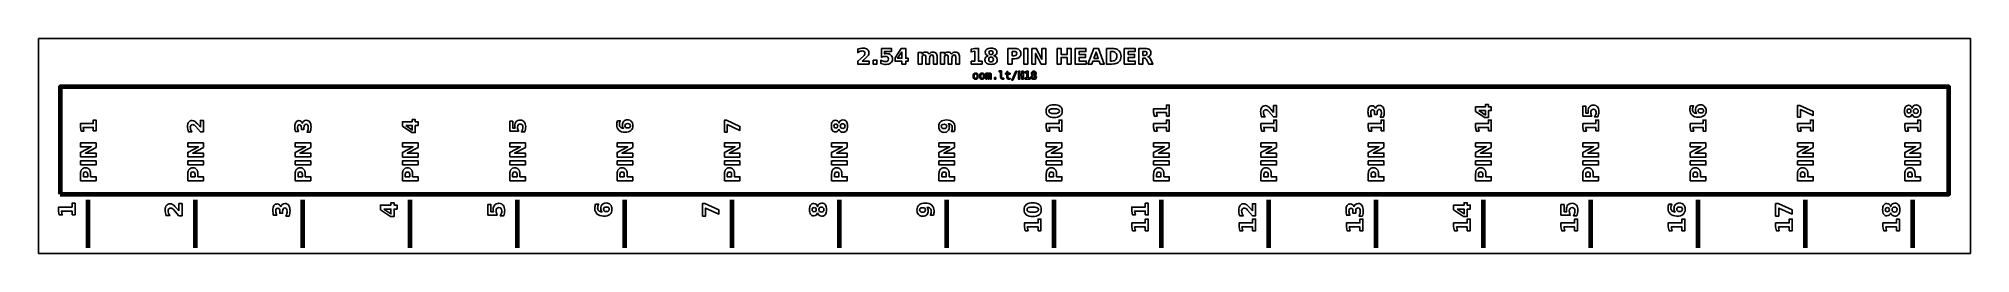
# Model space of a CAD drawing. Header units: centimetres. Extents: x -19.5 to -1.5, y -15.8 to -13.8.
import ezdxf

# ---------------------------------------------------------------- set-up
doc = ezdxf.new("R2010")
doc.units = ezdxf.units.CM
doc.header["$MEASUREMENT"] = 0
doc.layers.add('Layer 1', color=7, linetype='Continuous')

msp = doc.modelspace()

# ---------------------------------------------------------------- linework, layer by layer
at = {"layer": 'Layer 1', "color": 7}
msp.add_open_spline([(-19.5, -13.85), (-19.5, -13.85), (-1.5, -13.85), (-1.5, -13.85), (-1.5, -13.85), (-1.5, -13.85), (-1.5, -15.85), (-1.5, -15.85), (-1.5, -15.85), (-1.5, -15.85), (-19.5, -15.85), (-19.5, -15.85), (-19.5, -15.85), (-19.5, -15.85), (-19.5, -13.85), (-19.5, -13.85)], degree=3, knots=[0, 0, 0, 0, 0.25, 0.25, 0.25, 0.25, 0.5, 0.5, 0.5, 0.5, 0.75, 0.75, 0.75, 0.75, 1, 1, 1, 1], dxfattribs=at)
msp.add_open_spline([(-19.5, -13.85), (-19.5, -13.85), (-1.5, -13.85), (-1.5, -13.85), (-1.5, -13.85), (-1.5, -13.85), (-1.5, -15.85), (-1.5, -15.85), (-1.5, -15.85), (-1.5, -15.85), (-19.5, -15.85), (-19.5, -15.85), (-19.5, -15.85), (-19.5, -15.85), (-19.5, -13.85), (-19.5, -13.85)], degree=3, knots=[0, 0, 0, 0, 0.25, 0.25, 0.25, 0.25, 0.5, 0.5, 0.5, 0.5, 0.75, 0.75, 0.75, 0.75, 1, 1, 1, 1], dxfattribs=at)
at = {"layer": 'Layer 1', "color": 250}
for points, knots in [([(-11.82584, -14.05948), (-11.82584, -14.05948), (-11.76167, -14.05948), (-11.76167, -14.05948), (-11.76167, -14.05948), (-11.76167, -14.05948), (-11.76167, -14.08711), (-11.76167, -14.08711), (-11.76167, -14.08711), (-11.76167, -14.08711), (-11.86764, -14.08711), (-11.86764, -14.08711), (-11.86764, -14.08711), (-11.86764, -14.08711), (-11.86764, -14.05948), (-11.86764, -14.05948), (-11.86764, -14.05948), (-11.86764, -14.05948), (-11.8144, -14.01251), (-11.8144, -14.01251), (-11.8144, -14.01251), (-11.80964, -14.00821), (-11.80614, -14.00401), (-11.80387, -13.99991), (-11.80387, -13.99991), (-11.80157, -13.99581), (-11.80044, -13.99154), (-11.80044, -13.98711), (-11.80044, -13.98711), (-11.80044, -13.98028), (-11.80274, -13.97478), (-11.80734, -13.97061), (-11.80734, -13.97061), (-11.8119, -13.96644), (-11.818, -13.96438), (-11.82564, -13.96438), (-11.82564, -13.96438), (-11.8315, -13.96438), (-11.8379, -13.96564), (-11.84487, -13.96814), (-11.84487, -13.96814), (-11.85184, -13.97064), (-11.8593, -13.97438), (-11.86724, -13.97931), (-11.86724, -13.97931), (-11.86724, -13.97931), (-11.86724, -13.94728), (-11.86724, -13.94728), (-11.86724, -13.94728), (-11.85877, -13.94448), (-11.8504, -13.94234), (-11.84214, -13.94088), (-11.84214, -13.94088), (-11.83387, -13.93941), (-11.82577, -13.93868), (-11.8178, -13.93868), (-11.8178, -13.93868), (-11.80037, -13.93868), (-11.7868, -13.94251), (-11.77714, -13.95021), (-11.77714, -13.95021), (-11.76747, -13.95788), (-11.76264, -13.96858), (-11.76264, -13.98234), (-11.76264, -13.98234), (-11.76264, -13.99028), (-11.7647, -13.99768), (-11.7688, -14.00454), (-11.7688, -14.00454), (-11.7729, -14.01141), (-11.78154, -14.02061), (-11.79467, -14.03214), (-11.79467, -14.03214), (-11.79467, -14.03214), (-11.82584, -14.05948), (-11.82584, -14.05948)], [0, 0, 0, 0, 0.05263158, 0.05263158, 0.05263158, 0.05263158, 0.10526316, 0.10526316, 0.10526316, 0.10526316, 0.15789474, 0.15789474, 0.15789474, 0.15789474, 0.21052632, 0.21052632, 0.21052632, 0.21052632, 0.26315789, 0.26315789, 0.26315789, 0.26315789, 0.31578947, 0.31578947, 0.31578947, 0.31578947, 0.36842105, 0.36842105, 0.36842105, 0.36842105, 0.42105263, 0.42105263, 0.42105263, 0.42105263, 0.47368421, 0.47368421, 0.47368421, 0.47368421, 0.52631579, 0.52631579, 0.52631579, 0.52631579, 0.57894737, 0.57894737, 0.57894737, 0.57894737, 0.63157895, 0.63157895, 0.63157895, 0.63157895, 0.68421053, 0.68421053, 0.68421053, 0.68421053, 0.73684211, 0.73684211, 0.73684211, 0.73684211, 0.78947368, 0.78947368, 0.78947368, 0.78947368, 0.84210526, 0.84210526, 0.84210526, 0.84210526, 0.89473684, 0.89473684, 0.89473684, 0.89473684, 0.94736842, 0.94736842, 0.94736842, 0.94736842, 1, 1, 1, 1]), ([(-11.64713, -13.94131), (-11.64713, -13.94131), (-11.55366, -13.94131), (-11.55366, -13.94131), (-11.55366, -13.94131), (-11.55366, -13.94131), (-11.55366, -13.96894), (-11.55366, -13.96894), (-11.55366, -13.96894), (-11.55366, -13.96894), (-11.61716, -13.96894), (-11.61716, -13.96894), (-11.61716, -13.96894), (-11.61716, -13.96894), (-11.61716, -13.99151), (-11.61716, -13.99151), (-11.61716, -13.99151), (-11.6143, -13.99074), (-11.61143, -13.99014), (-11.60853, -13.98971), (-11.60853, -13.98971), (-11.60563, -13.98928), (-11.6026, -13.98908), (-11.5995, -13.98908), (-11.5995, -13.98908), (-11.5817, -13.98908), (-11.56786, -13.99351), (-11.55796, -14.00241), (-11.55796, -14.00241), (-11.54806, -14.01128), (-11.54313, -14.02368), (-11.54313, -14.03954), (-11.54313, -14.03954), (-11.54313, -14.05531), (-11.54853, -14.06764), (-11.5593, -14.07658), (-11.5593, -14.07658), (-11.57006, -14.08548), (-11.58503, -14.08994), (-11.60416, -14.08994), (-11.60416, -14.08994), (-11.61243, -14.08994), (-11.62063, -14.08914), (-11.62873, -14.08754), (-11.62873, -14.08754), (-11.63683, -14.08594), (-11.6449, -14.08354), (-11.6529, -14.08028), (-11.6529, -14.08028), (-11.6529, -14.08028), (-11.6529, -14.05068), (-11.6529, -14.05068), (-11.6529, -14.05068), (-11.64496, -14.05524), (-11.63743, -14.05864), (-11.6303, -14.06091), (-11.6303, -14.06091), (-11.62316, -14.06321), (-11.61643, -14.06434), (-11.61013, -14.06434), (-11.61013, -14.06434), (-11.601, -14.06434), (-11.59383, -14.06211), (-11.5886, -14.05764), (-11.5886, -14.05764), (-11.58336, -14.05321), (-11.58073, -14.04718), (-11.58073, -14.03954), (-11.58073, -14.03954), (-11.58073, -14.03188), (-11.58336, -14.02584), (-11.5886, -14.02141), (-11.5886, -14.02141), (-11.59383, -14.01698), (-11.601, -14.01478), (-11.61013, -14.01478), (-11.61013, -14.01478), (-11.61553, -14.01478), (-11.6213, -14.01548), (-11.6274, -14.01688), (-11.6274, -14.01688), (-11.63353, -14.01828), (-11.6401, -14.02044), (-11.64713, -14.02338), (-11.64713, -14.02338), (-11.64713, -14.02338), (-11.64713, -13.94131), (-11.64713, -13.94131)], [0, 0, 0, 0, 0.04545455, 0.04545455, 0.04545455, 0.04545455, 0.09090909, 0.09090909, 0.09090909, 0.09090909, 0.13636364, 0.13636364, 0.13636364, 0.13636364, 0.18181818, 0.18181818, 0.18181818, 0.18181818, 0.22727273, 0.22727273, 0.22727273, 0.22727273, 0.27272727, 0.27272727, 0.27272727, 0.27272727, 0.31818182, 0.31818182, 0.31818182, 0.31818182, 0.36363636, 0.36363636, 0.36363636, 0.36363636, 0.40909091, 0.40909091, 0.40909091, 0.40909091, 0.45454545, 0.45454545, 0.45454545, 0.45454545, 0.5, 0.5, 0.5, 0.5, 0.54545455, 0.54545455, 0.54545455, 0.54545455, 0.59090909, 0.59090909, 0.59090909, 0.59090909, 0.63636364, 0.63636364, 0.63636364, 0.63636364, 0.68181818, 0.68181818, 0.68181818, 0.68181818, 0.72727273, 0.72727273, 0.72727273, 0.72727273, 0.77272727, 0.77272727, 0.77272727, 0.77272727, 0.81818182, 0.81818182, 0.81818182, 0.81818182, 0.86363636, 0.86363636, 0.86363636, 0.86363636, 0.90909091, 0.90909091, 0.90909091, 0.90909091, 0.95454545, 0.95454545, 0.95454545, 0.95454545, 1, 1, 1, 1]), ([(-11.46176, -13.94131), (-11.46176, -13.94131), (-11.41996, -13.94131), (-11.41996, -13.94131), (-11.41996, -13.94131), (-11.41996, -13.94131), (-11.41996, -14.03331), (-11.41996, -14.03331), (-11.41996, -14.03331), (-11.41996, -14.03331), (-11.39916, -14.03331), (-11.39916, -14.03331), (-11.39916, -14.03331), (-11.39916, -14.03331), (-11.39916, -14.06054), (-11.39916, -14.06054), (-11.39916, -14.06054), (-11.39916, -14.06054), (-11.41996, -14.06054), (-11.41996, -14.06054), (-11.41996, -14.06054), (-11.41996, -14.06054), (-11.41996, -14.08711), (-11.41996, -14.08711), (-11.41996, -14.08711), (-11.41996, -14.08711), (-11.45549, -14.08711), (-11.45549, -14.08711), (-11.45549, -14.08711), (-11.45549, -14.08711), (-11.45549, -14.06054), (-11.45549, -14.06054), (-11.45549, -14.06054), (-11.45549, -14.06054), (-11.52016, -14.06054), (-11.52016, -14.06054), (-11.52016, -14.06054), (-11.52016, -14.06054), (-11.52016, -14.02831), (-11.52016, -14.02831), (-11.52016, -14.02831), (-11.52016, -14.02831), (-11.46176, -13.94131), (-11.46176, -13.94131)], [0, 0, 0, 0, 0.09090909, 0.09090909, 0.09090909, 0.09090909, 0.18181818, 0.18181818, 0.18181818, 0.18181818, 0.27272727, 0.27272727, 0.27272727, 0.27272727, 0.36363636, 0.36363636, 0.36363636, 0.36363636, 0.45454545, 0.45454545, 0.45454545, 0.45454545, 0.54545455, 0.54545455, 0.54545455, 0.54545455, 0.63636364, 0.63636364, 0.63636364, 0.63636364, 0.72727273, 0.72727273, 0.72727273, 0.72727273, 0.81818182, 0.81818182, 0.81818182, 0.81818182, 0.90909091, 0.90909091, 0.90909091, 0.90909091, 1, 1, 1, 1]), ([(-11.45549, -13.97228), (-11.45549, -13.97228), (-11.49673, -14.03331), (-11.49673, -14.03331), (-11.49673, -14.03331), (-11.49673, -14.03331), (-11.45549, -14.03331), (-11.45549, -14.03331), (-11.45549, -14.03331), (-11.45549, -14.03331), (-11.45549, -13.97228), (-11.45549, -13.97228)], [0, 0, 0, 0, 0.33333333, 0.33333333, 0.33333333, 0.33333333, 0.66666667, 0.66666667, 0.66666667, 0.66666667, 1, 1, 1, 1]), ([(-11.20219, -13.99591), (-11.19776, -13.98914), (-11.19253, -13.98398), (-11.18643, -13.98044), (-11.18643, -13.98044), (-11.18033, -13.97688), (-11.17366, -13.97511), (-11.16636, -13.97511), (-11.16636, -13.97511), (-11.15379, -13.97511), (-11.14423, -13.97898), (-11.13766, -13.98674), (-11.13766, -13.98674), (-11.13109, -13.99448), (-11.12779, -14.00574), (-11.12779, -14.02051), (-11.12779, -14.02051), (-11.12779, -14.02051), (-11.12779, -14.08711), (-11.12779, -14.08711), (-11.12779, -14.08711), (-11.12779, -14.08711), (-11.16296, -14.08711), (-11.16296, -14.08711), (-11.16296, -14.08711), (-11.16296, -14.08711), (-11.16296, -14.03008), (-11.16296, -14.03008), (-11.16296, -14.03008), (-11.16289, -14.02924), (-11.16286, -14.02838), (-11.16283, -14.02744), (-11.16283, -14.02744), (-11.16279, -14.02654), (-11.16276, -14.02524), (-11.16276, -14.02354), (-11.16276, -14.02354), (-11.16276, -14.01581), (-11.16389, -14.01018), (-11.16619, -14.00671), (-11.16619, -14.00671), (-11.16846, -14.00321), (-11.17213, -14.00148), (-11.17719, -14.00148), (-11.17719, -14.00148), (-11.18386, -14.00148), (-11.18896, -14.00421), (-11.19259, -14.00968), (-11.19259, -14.00968), (-11.19619, -14.01514), (-11.19806, -14.02304), (-11.19819, -14.03341), (-11.19819, -14.03341), (-11.19819, -14.03341), (-11.19819, -14.08711), (-11.19819, -14.08711), (-11.19819, -14.08711), (-11.19819, -14.08711), (-11.23336, -14.08711), (-11.23336, -14.08711), (-11.23336, -14.08711), (-11.23336, -14.08711), (-11.23336, -14.03008), (-11.23336, -14.03008), (-11.23336, -14.03008), (-11.23336, -14.01798), (-11.23439, -14.01018), (-11.23649, -14.00671), (-11.23649, -14.00671), (-11.23856, -14.00321), (-11.24226, -14.00148), (-11.24759, -14.00148), (-11.24759, -14.00148), (-11.25433, -14.00148), (-11.25949, -14.00424), (-11.26313, -14.00974), (-11.26313, -14.00974), (-11.26676, -14.01524), (-11.26859, -14.02308), (-11.26859, -14.03331), (-11.26859, -14.03331), (-11.26859, -14.03331), (-11.26859, -14.08711), (-11.26859, -14.08711), (-11.26859, -14.08711), (-11.26859, -14.08711), (-11.30376, -14.08711), (-11.30376, -14.08711), (-11.30376, -14.08711), (-11.30376, -14.08711), (-11.30376, -13.97774), (-11.30376, -13.97774), (-11.30376, -13.97774), (-11.30376, -13.97774), (-11.26859, -13.97774), (-11.26859, -13.97774), (-11.26859, -13.97774), (-11.26859, -13.97774), (-11.26859, -13.99378), (-11.26859, -13.99378), (-11.26859, -13.99378), (-11.26429, -13.98758), (-11.25936, -13.98294), (-11.25379, -13.97981), (-11.25379, -13.97981), (-11.24823, -13.97668), (-11.24209, -13.97511), (-11.23539, -13.97511), (-11.23539, -13.97511), (-11.22786, -13.97511), (-11.22116, -13.97694), (-11.21539, -13.98058), (-11.21539, -13.98058), (-11.20959, -13.98424), (-11.20519, -13.98934), (-11.20219, -13.99591)], [0, 0, 0, 0, 0.03448276, 0.03448276, 0.03448276, 0.03448276, 0.06896552, 0.06896552, 0.06896552, 0.06896552, 0.10344828, 0.10344828, 0.10344828, 0.10344828, 0.13793103, 0.13793103, 0.13793103, 0.13793103, 0.17241379, 0.17241379, 0.17241379, 0.17241379, 0.20689655, 0.20689655, 0.20689655, 0.20689655, 0.24137931, 0.24137931, 0.24137931, 0.24137931, 0.27586207, 0.27586207, 0.27586207, 0.27586207, 0.31034483, 0.31034483, 0.31034483, 0.31034483, 0.34482759, 0.34482759, 0.34482759, 0.34482759, 0.37931034, 0.37931034, 0.37931034, 0.37931034, 0.4137931, 0.4137931, 0.4137931, 0.4137931, 0.44827586, 0.44827586, 0.44827586, 0.44827586, 0.48275862, 0.48275862, 0.48275862, 0.48275862, 0.51724138, 0.51724138, 0.51724138, 0.51724138, 0.55172414, 0.55172414, 0.55172414, 0.55172414, 0.5862069, 0.5862069, 0.5862069, 0.5862069, 0.62068966, 0.62068966, 0.62068966, 0.62068966, 0.65517241, 0.65517241, 0.65517241, 0.65517241, 0.68965517, 0.68965517, 0.68965517, 0.68965517, 0.72413793, 0.72413793, 0.72413793, 0.72413793, 0.75862069, 0.75862069, 0.75862069, 0.75862069, 0.79310345, 0.79310345, 0.79310345, 0.79310345, 0.82758621, 0.82758621, 0.82758621, 0.82758621, 0.86206897, 0.86206897, 0.86206897, 0.86206897, 0.89655172, 0.89655172, 0.89655172, 0.89655172, 0.93103448, 0.93103448, 0.93103448, 0.93103448, 0.96551724, 0.96551724, 0.96551724, 0.96551724, 1, 1, 1, 1]), ([(-10.99379, -13.99591), (-10.98936, -13.98914), (-10.98413, -13.98398), (-10.97803, -13.98044), (-10.97803, -13.98044), (-10.97193, -13.97688), (-10.96526, -13.97511), (-10.95796, -13.97511), (-10.95796, -13.97511), (-10.94539, -13.97511), (-10.93583, -13.97898), (-10.92926, -13.98674), (-10.92926, -13.98674), (-10.92269, -13.99448), (-10.91939, -14.00574), (-10.91939, -14.02051), (-10.91939, -14.02051), (-10.91939, -14.02051), (-10.91939, -14.08711), (-10.91939, -14.08711), (-10.91939, -14.08711), (-10.91939, -14.08711), (-10.95456, -14.08711), (-10.95456, -14.08711), (-10.95456, -14.08711), (-10.95456, -14.08711), (-10.95456, -14.03008), (-10.95456, -14.03008), (-10.95456, -14.03008), (-10.95449, -14.02924), (-10.95446, -14.02838), (-10.95443, -14.02744), (-10.95443, -14.02744), (-10.95439, -14.02654), (-10.95436, -14.02524), (-10.95436, -14.02354), (-10.95436, -14.02354), (-10.95436, -14.01581), (-10.95549, -14.01018), (-10.95779, -14.00671), (-10.95779, -14.00671), (-10.96006, -14.00321), (-10.96373, -14.00148), (-10.96879, -14.00148), (-10.96879, -14.00148), (-10.97546, -14.00148), (-10.98056, -14.00421), (-10.98419, -14.00968), (-10.98419, -14.00968), (-10.98779, -14.01514), (-10.98966, -14.02304), (-10.98979, -14.03341), (-10.98979, -14.03341), (-10.98979, -14.03341), (-10.98979, -14.08711), (-10.98979, -14.08711), (-10.98979, -14.08711), (-10.98979, -14.08711), (-11.02496, -14.08711), (-11.02496, -14.08711), (-11.02496, -14.08711), (-11.02496, -14.08711), (-11.02496, -14.03008), (-11.02496, -14.03008), (-11.02496, -14.03008), (-11.02496, -14.01798), (-11.02599, -14.01018), (-11.02809, -14.00671), (-11.02809, -14.00671), (-11.03016, -14.00321), (-11.03386, -14.00148), (-11.03919, -14.00148), (-11.03919, -14.00148), (-11.04593, -14.00148), (-11.05109, -14.00424), (-11.05473, -14.00974), (-11.05473, -14.00974), (-11.05836, -14.01524), (-11.06019, -14.02308), (-11.06019, -14.03331), (-11.06019, -14.03331), (-11.06019, -14.03331), (-11.06019, -14.08711), (-11.06019, -14.08711), (-11.06019, -14.08711), (-11.06019, -14.08711), (-11.09536, -14.08711), (-11.09536, -14.08711), (-11.09536, -14.08711), (-11.09536, -14.08711), (-11.09536, -13.97774), (-11.09536, -13.97774), (-11.09536, -13.97774), (-11.09536, -13.97774), (-11.06019, -13.97774), (-11.06019, -13.97774), (-11.06019, -13.97774), (-11.06019, -13.97774), (-11.06019, -13.99378), (-11.06019, -13.99378), (-11.06019, -13.99378), (-11.05589, -13.98758), (-11.05096, -13.98294), (-11.04539, -13.97981), (-11.04539, -13.97981), (-11.03983, -13.97668), (-11.03369, -13.97511), (-11.02699, -13.97511), (-11.02699, -13.97511), (-11.01946, -13.97511), (-11.01276, -13.97694), (-11.00699, -13.98058), (-11.00699, -13.98058), (-11.00119, -13.98424), (-10.99679, -13.98934), (-10.99379, -13.99591)], [0, 0, 0, 0, 0.03448276, 0.03448276, 0.03448276, 0.03448276, 0.06896552, 0.06896552, 0.06896552, 0.06896552, 0.10344828, 0.10344828, 0.10344828, 0.10344828, 0.13793103, 0.13793103, 0.13793103, 0.13793103, 0.17241379, 0.17241379, 0.17241379, 0.17241379, 0.20689655, 0.20689655, 0.20689655, 0.20689655, 0.24137931, 0.24137931, 0.24137931, 0.24137931, 0.27586207, 0.27586207, 0.27586207, 0.27586207, 0.31034483, 0.31034483, 0.31034483, 0.31034483, 0.34482759, 0.34482759, 0.34482759, 0.34482759, 0.37931034, 0.37931034, 0.37931034, 0.37931034, 0.4137931, 0.4137931, 0.4137931, 0.4137931, 0.44827586, 0.44827586, 0.44827586, 0.44827586, 0.48275862, 0.48275862, 0.48275862, 0.48275862, 0.51724138, 0.51724138, 0.51724138, 0.51724138, 0.55172414, 0.55172414, 0.55172414, 0.55172414, 0.5862069, 0.5862069, 0.5862069, 0.5862069, 0.62068966, 0.62068966, 0.62068966, 0.62068966, 0.65517241, 0.65517241, 0.65517241, 0.65517241, 0.68965517, 0.68965517, 0.68965517, 0.68965517, 0.72413793, 0.72413793, 0.72413793, 0.72413793, 0.75862069, 0.75862069, 0.75862069, 0.75862069, 0.79310345, 0.79310345, 0.79310345, 0.79310345, 0.82758621, 0.82758621, 0.82758621, 0.82758621, 0.86206897, 0.86206897, 0.86206897, 0.86206897, 0.89655172, 0.89655172, 0.89655172, 0.89655172, 0.93103448, 0.93103448, 0.93103448, 0.93103448, 0.96551724, 0.96551724, 0.96551724, 0.96551724, 1, 1, 1, 1]), ([(-10.8105, -14.06114), (-10.8105, -14.06114), (-10.7773, -14.06114), (-10.7773, -14.06114), (-10.7773, -14.06114), (-10.7773, -14.06114), (-10.7773, -13.96691), (-10.7773, -13.96691), (-10.7773, -13.96691), (-10.7773, -13.96691), (-10.81136, -13.97394), (-10.81136, -13.97394), (-10.81136, -13.97394), (-10.81136, -13.97394), (-10.81136, -13.94834), (-10.81136, -13.94834), (-10.81136, -13.94834), (-10.81136, -13.94834), (-10.7775, -13.94131), (-10.7775, -13.94131), (-10.7775, -13.94131), (-10.7775, -13.94131), (-10.74176, -13.94131), (-10.74176, -13.94131), (-10.74176, -13.94131), (-10.74176, -13.94131), (-10.74176, -14.06114), (-10.74176, -14.06114), (-10.74176, -14.06114), (-10.74176, -14.06114), (-10.70856, -14.06114), (-10.70856, -14.06114), (-10.70856, -14.06114), (-10.70856, -14.06114), (-10.70856, -14.08711), (-10.70856, -14.08711), (-10.70856, -14.08711), (-10.70856, -14.08711), (-10.8105, -14.08711), (-10.8105, -14.08711), (-10.8105, -14.08711), (-10.8105, -14.08711), (-10.8105, -14.06114), (-10.8105, -14.06114)], [0, 0, 0, 0, 0.09090909, 0.09090909, 0.09090909, 0.09090909, 0.18181818, 0.18181818, 0.18181818, 0.18181818, 0.27272727, 0.27272727, 0.27272727, 0.27272727, 0.36363636, 0.36363636, 0.36363636, 0.36363636, 0.45454545, 0.45454545, 0.45454545, 0.45454545, 0.54545455, 0.54545455, 0.54545455, 0.54545455, 0.63636364, 0.63636364, 0.63636364, 0.63636364, 0.72727273, 0.72727273, 0.72727273, 0.72727273, 0.81818182, 0.81818182, 0.81818182, 0.81818182, 0.90909091, 0.90909091, 0.90909091, 0.90909091, 1, 1, 1, 1]), ([(-10.65259, -14.00948), (-10.66143, -14.00681), (-10.66809, -14.00271), (-10.67259, -13.99718), (-10.67259, -13.99718), (-10.67709, -13.99164), (-10.67933, -13.98474), (-10.67933, -13.97648), (-10.67933, -13.97648), (-10.67933, -13.96418), (-10.67473, -13.95478), (-10.66556, -13.94834), (-10.66556, -13.94834), (-10.65639, -13.94191), (-10.64289, -13.93868), (-10.62513, -13.93868), (-10.62513, -13.93868), (-10.60749, -13.93868), (-10.59406, -13.94188), (-10.58489, -13.94831), (-10.58489, -13.94831), (-10.57573, -13.95471), (-10.57113, -13.96411), (-10.57113, -13.97648), (-10.57113, -13.97648), (-10.57113, -13.98474), (-10.57339, -13.99164), (-10.57789, -13.99718), (-10.57789, -13.99718), (-10.58243, -14.00271), (-10.58913, -14.00681), (-10.59796, -14.00948), (-10.59796, -14.00948), (-10.58806, -14.01221), (-10.58059, -14.01664), (-10.57556, -14.02281), (-10.57556, -14.02281), (-10.57053, -14.02894), (-10.56799, -14.03671), (-10.56799, -14.04611), (-10.56799, -14.04611), (-10.56799, -14.06054), (-10.57279, -14.07148), (-10.58239, -14.07884), (-10.58239, -14.07884), (-10.59199, -14.08624), (-10.60626, -14.08994), (-10.62513, -14.08994), (-10.62513, -14.08994), (-10.64409, -14.08994), (-10.65839, -14.08624), (-10.66806, -14.07884), (-10.66806, -14.07884), (-10.67773, -14.07148), (-10.68256, -14.06054), (-10.68256, -14.04611), (-10.68256, -14.04611), (-10.68256, -14.03671), (-10.68003, -14.02894), (-10.67499, -14.02281), (-10.67499, -14.02281), (-10.66996, -14.01664), (-10.66249, -14.01221), (-10.65259, -14.00948)], [0, 0, 0, 0, 0.0625, 0.0625, 0.0625, 0.0625, 0.125, 0.125, 0.125, 0.125, 0.1875, 0.1875, 0.1875, 0.1875, 0.25, 0.25, 0.25, 0.25, 0.3125, 0.3125, 0.3125, 0.3125, 0.375, 0.375, 0.375, 0.375, 0.4375, 0.4375, 0.4375, 0.4375, 0.5, 0.5, 0.5, 0.5, 0.5625, 0.5625, 0.5625, 0.5625, 0.625, 0.625, 0.625, 0.625, 0.6875, 0.6875, 0.6875, 0.6875, 0.75, 0.75, 0.75, 0.75, 0.8125, 0.8125, 0.8125, 0.8125, 0.875, 0.875, 0.875, 0.875, 0.9375, 0.9375, 0.9375, 0.9375, 1, 1, 1, 1]), ([(-10.62513, -14.02188), (-10.63216, -14.02188), (-10.63759, -14.02381), (-10.64136, -14.02764), (-10.64136, -14.02764), (-10.64513, -14.03148), (-10.64703, -14.03698), (-10.64703, -14.04414), (-10.64703, -14.04414), (-10.64703, -14.05131), (-10.64513, -14.05678), (-10.64136, -14.06061), (-10.64136, -14.06061), (-10.63759, -14.06441), (-10.63216, -14.06631), (-10.62513, -14.06631), (-10.62513, -14.06631), (-10.61816, -14.06631), (-10.61283, -14.06441), (-10.60909, -14.06061), (-10.60909, -14.06061), (-10.60539, -14.05678), (-10.60353, -14.05131), (-10.60353, -14.04414), (-10.60353, -14.04414), (-10.60353, -14.03691), (-10.60539, -14.03141), (-10.60909, -14.02758), (-10.60909, -14.02758), (-10.61283, -14.02378), (-10.61816, -14.02188), (-10.62513, -14.02188)], [0, 0, 0, 0, 0.125, 0.125, 0.125, 0.125, 0.25, 0.25, 0.25, 0.25, 0.375, 0.375, 0.375, 0.375, 0.5, 0.5, 0.5, 0.5, 0.625, 0.625, 0.625, 0.625, 0.75, 0.75, 0.75, 0.75, 0.875, 0.875, 0.875, 0.875, 1, 1, 1, 1]), ([(-10.64379, -13.98028), (-10.64379, -13.98608), (-10.64219, -13.99054), (-10.63896, -13.99364), (-10.63896, -13.99364), (-10.63573, -13.99678), (-10.63113, -13.99834), (-10.62513, -13.99834), (-10.62513, -13.99834), (-10.61926, -13.99834), (-10.61473, -13.99678), (-10.61156, -13.99364), (-10.61156, -13.99364), (-10.60836, -13.99054), (-10.60676, -13.98608), (-10.60676, -13.98028), (-10.60676, -13.98028), (-10.60676, -13.97448), (-10.60836, -13.97004), (-10.61156, -13.96694), (-10.61156, -13.96694), (-10.61473, -13.96384), (-10.61926, -13.96231), (-10.62513, -13.96231), (-10.62513, -13.96231), (-10.63113, -13.96231), (-10.63573, -13.96388), (-10.63896, -13.96701), (-10.63896, -13.96701), (-10.64219, -13.97011), (-10.64379, -13.97454), (-10.64379, -13.98028)], [0, 0, 0, 0, 0.125, 0.125, 0.125, 0.125, 0.25, 0.25, 0.25, 0.25, 0.375, 0.375, 0.375, 0.375, 0.5, 0.5, 0.5, 0.5, 0.625, 0.625, 0.625, 0.625, 0.75, 0.75, 0.75, 0.75, 0.875, 0.875, 0.875, 0.875, 1, 1, 1, 1]), ([(-10.46759, -13.94131), (-10.46759, -13.94131), (-10.40519, -13.94131), (-10.40519, -13.94131), (-10.40519, -13.94131), (-10.38663, -13.94131), (-10.37239, -13.94544), (-10.36246, -13.95368), (-10.36246, -13.95368), (-10.35253, -13.96191), (-10.34756, -13.97364), (-10.34756, -13.98888), (-10.34756, -13.98888), (-10.34756, -14.00414), (-10.35253, -14.01591), (-10.36246, -14.02414), (-10.36246, -14.02414), (-10.37239, -14.03238), (-10.38663, -14.03651), (-10.40519, -14.03651), (-10.40519, -14.03651), (-10.40519, -14.03651), (-10.42999, -14.03651), (-10.42999, -14.03651), (-10.42999, -14.03651), (-10.42999, -14.03651), (-10.42999, -14.08711), (-10.42999, -14.08711), (-10.42999, -14.08711), (-10.42999, -14.08711), (-10.46759, -14.08711), (-10.46759, -14.08711), (-10.46759, -14.08711), (-10.46759, -14.08711), (-10.46759, -13.94131), (-10.46759, -13.94131)], [0, 0, 0, 0, 0.11111111, 0.11111111, 0.11111111, 0.11111111, 0.22222222, 0.22222222, 0.22222222, 0.22222222, 0.33333333, 0.33333333, 0.33333333, 0.33333333, 0.44444444, 0.44444444, 0.44444444, 0.44444444, 0.55555556, 0.55555556, 0.55555556, 0.55555556, 0.66666667, 0.66666667, 0.66666667, 0.66666667, 0.77777778, 0.77777778, 0.77777778, 0.77777778, 0.88888889, 0.88888889, 0.88888889, 0.88888889, 1, 1, 1, 1]), ([(-10.42999, -13.96854), (-10.42999, -13.96854), (-10.42999, -14.00928), (-10.42999, -14.00928), (-10.42999, -14.00928), (-10.42999, -14.00928), (-10.40919, -14.00928), (-10.40919, -14.00928), (-10.40919, -14.00928), (-10.40189, -14.00928), (-10.39626, -14.00751), (-10.39229, -14.00394), (-10.39229, -14.00394), (-10.38833, -14.00041), (-10.38633, -13.99538), (-10.38633, -13.98888), (-10.38633, -13.98888), (-10.38633, -13.98234), (-10.38833, -13.97734), (-10.39229, -13.97381), (-10.39229, -13.97381), (-10.39626, -13.97031), (-10.40189, -13.96854), (-10.40919, -13.96854), (-10.40919, -13.96854), (-10.40919, -13.96854), (-10.42999, -13.96854), (-10.42999, -13.96854)], [0, 0, 0, 0, 0.14285714, 0.14285714, 0.14285714, 0.14285714, 0.28571429, 0.28571429, 0.28571429, 0.28571429, 0.42857143, 0.42857143, 0.42857143, 0.42857143, 0.57142857, 0.57142857, 0.57142857, 0.57142857, 0.71428571, 0.71428571, 0.71428571, 0.71428571, 0.85714286, 0.85714286, 0.85714286, 0.85714286, 1, 1, 1, 1]), ([(-10.32102, -13.94131), (-10.32102, -13.94131), (-10.28342, -13.94131), (-10.28342, -13.94131), (-10.28342, -13.94131), (-10.28342, -13.94131), (-10.28342, -14.08711), (-10.28342, -14.08711), (-10.28342, -14.08711), (-10.28342, -14.08711), (-10.32102, -14.08711), (-10.32102, -14.08711), (-10.32102, -14.08711), (-10.32102, -14.08711), (-10.32102, -13.94131), (-10.32102, -13.94131)], [0, 0, 0, 0, 0.25, 0.25, 0.25, 0.25, 0.5, 0.5, 0.5, 0.5, 0.75, 0.75, 0.75, 0.75, 1, 1, 1, 1]), ([(-10.24662, -13.94131), (-10.24662, -13.94131), (-10.20462, -13.94131), (-10.20462, -13.94131), (-10.20462, -13.94131), (-10.20462, -13.94131), (-10.15159, -14.04131), (-10.15159, -14.04131), (-10.15159, -14.04131), (-10.15159, -14.04131), (-10.15159, -13.94131), (-10.15159, -13.94131), (-10.15159, -13.94131), (-10.15159, -13.94131), (-10.11596, -13.94131), (-10.11596, -13.94131), (-10.11596, -13.94131), (-10.11596, -13.94131), (-10.11596, -14.08711), (-10.11596, -14.08711), (-10.11596, -14.08711), (-10.11596, -14.08711), (-10.15796, -14.08711), (-10.15796, -14.08711), (-10.15796, -14.08711), (-10.15796, -14.08711), (-10.21099, -13.98711), (-10.21099, -13.98711), (-10.21099, -13.98711), (-10.21099, -13.98711), (-10.21099, -14.08711), (-10.21099, -14.08711), (-10.21099, -14.08711), (-10.21099, -14.08711), (-10.24662, -14.08711), (-10.24662, -14.08711), (-10.24662, -14.08711), (-10.24662, -14.08711), (-10.24662, -13.94131), (-10.24662, -13.94131)], [0, 0, 0, 0, 0.1, 0.1, 0.1, 0.1, 0.2, 0.2, 0.2, 0.2, 0.3, 0.3, 0.3, 0.3, 0.4, 0.4, 0.4, 0.4, 0.5, 0.5, 0.5, 0.5, 0.6, 0.6, 0.6, 0.6, 0.7, 0.7, 0.7, 0.7, 0.8, 0.8, 0.8, 0.8, 0.9, 0.9, 0.9, 0.9, 1, 1, 1, 1]), ([(-10.00962, -13.94131), (-10.00962, -13.94131), (-9.97202, -13.94131), (-9.97202, -13.94131), (-9.97202, -13.94131), (-9.97202, -13.94131), (-9.97202, -13.99688), (-9.97202, -13.99688), (-9.97202, -13.99688), (-9.97202, -13.99688), (-9.91656, -13.99688), (-9.91656, -13.99688), (-9.91656, -13.99688), (-9.91656, -13.99688), (-9.91656, -13.94131), (-9.91656, -13.94131), (-9.91656, -13.94131), (-9.91656, -13.94131), (-9.87896, -13.94131), (-9.87896, -13.94131), (-9.87896, -13.94131), (-9.87896, -13.94131), (-9.87896, -14.08711), (-9.87896, -14.08711), (-9.87896, -14.08711), (-9.87896, -14.08711), (-9.91656, -14.08711), (-9.91656, -14.08711), (-9.91656, -14.08711), (-9.91656, -14.08711), (-9.91656, -14.02531), (-9.91656, -14.02531), (-9.91656, -14.02531), (-9.91656, -14.02531), (-9.97202, -14.02531), (-9.97202, -14.02531), (-9.97202, -14.02531), (-9.97202, -14.02531), (-9.97202, -14.08711), (-9.97202, -14.08711), (-9.97202, -14.08711), (-9.97202, -14.08711), (-10.00962, -14.08711), (-10.00962, -14.08711), (-10.00962, -14.08711), (-10.00962, -14.08711), (-10.00962, -13.94131), (-10.00962, -13.94131)], [0, 0, 0, 0, 0.08333333, 0.08333333, 0.08333333, 0.08333333, 0.16666667, 0.16666667, 0.16666667, 0.16666667, 0.25, 0.25, 0.25, 0.25, 0.33333333, 0.33333333, 0.33333333, 0.33333333, 0.41666667, 0.41666667, 0.41666667, 0.41666667, 0.5, 0.5, 0.5, 0.5, 0.58333333, 0.58333333, 0.58333333, 0.58333333, 0.66666667, 0.66666667, 0.66666667, 0.66666667, 0.75, 0.75, 0.75, 0.75, 0.83333333, 0.83333333, 0.83333333, 0.83333333, 0.91666667, 0.91666667, 0.91666667, 0.91666667, 1, 1, 1, 1]), ([(-9.84225, -13.94131), (-9.84225, -13.94131), (-9.74079, -13.94131), (-9.74079, -13.94131), (-9.74079, -13.94131), (-9.74079, -13.94131), (-9.74079, -13.96974), (-9.74079, -13.96974), (-9.74079, -13.96974), (-9.74079, -13.96974), (-9.80465, -13.96974), (-9.80465, -13.96974), (-9.80465, -13.96974), (-9.80465, -13.96974), (-9.80465, -13.99688), (-9.80465, -13.99688), (-9.80465, -13.99688), (-9.80465, -13.99688), (-9.74462, -13.99688), (-9.74462, -13.99688), (-9.74462, -13.99688), (-9.74462, -13.99688), (-9.74462, -14.02531), (-9.74462, -14.02531), (-9.74462, -14.02531), (-9.74462, -14.02531), (-9.80465, -14.02531), (-9.80465, -14.02531), (-9.80465, -14.02531), (-9.80465, -14.02531), (-9.80465, -14.05868), (-9.80465, -14.05868), (-9.80465, -14.05868), (-9.80465, -14.05868), (-9.73865, -14.05868), (-9.73865, -14.05868), (-9.73865, -14.05868), (-9.73865, -14.05868), (-9.73865, -14.08711), (-9.73865, -14.08711), (-9.73865, -14.08711), (-9.73865, -14.08711), (-9.84225, -14.08711), (-9.84225, -14.08711), (-9.84225, -14.08711), (-9.84225, -14.08711), (-9.84225, -13.94131), (-9.84225, -13.94131)], [0, 0, 0, 0, 0.08333333, 0.08333333, 0.08333333, 0.08333333, 0.16666667, 0.16666667, 0.16666667, 0.16666667, 0.25, 0.25, 0.25, 0.25, 0.33333333, 0.33333333, 0.33333333, 0.33333333, 0.41666667, 0.41666667, 0.41666667, 0.41666667, 0.5, 0.5, 0.5, 0.5, 0.58333333, 0.58333333, 0.58333333, 0.58333333, 0.66666667, 0.66666667, 0.66666667, 0.66666667, 0.75, 0.75, 0.75, 0.75, 0.83333333, 0.83333333, 0.83333333, 0.83333333, 0.91666667, 0.91666667, 0.91666667, 0.91666667, 1, 1, 1, 1]), ([(-9.61716, -14.06058), (-9.61716, -14.06058), (-9.67596, -14.06058), (-9.67596, -14.06058), (-9.67596, -14.06058), (-9.67596, -14.06058), (-9.68522, -14.08711), (-9.68522, -14.08711), (-9.68522, -14.08711), (-9.68522, -14.08711), (-9.72302, -14.08711), (-9.72302, -14.08711), (-9.72302, -14.08711), (-9.72302, -14.08711), (-9.66902, -13.94131), (-9.66902, -13.94131), (-9.66902, -13.94131), (-9.66902, -13.94131), (-9.62419, -13.94131), (-9.62419, -13.94131), (-9.62419, -13.94131), (-9.62419, -13.94131), (-9.57019, -14.08711), (-9.57019, -14.08711), (-9.57019, -14.08711), (-9.57019, -14.08711), (-9.60799, -14.08711), (-9.60799, -14.08711), (-9.60799, -14.08711), (-9.60799, -14.08711), (-9.61716, -14.06058), (-9.61716, -14.06058)], [0, 0, 0, 0, 0.125, 0.125, 0.125, 0.125, 0.25, 0.25, 0.25, 0.25, 0.375, 0.375, 0.375, 0.375, 0.5, 0.5, 0.5, 0.5, 0.625, 0.625, 0.625, 0.625, 0.75, 0.75, 0.75, 0.75, 0.875, 0.875, 0.875, 0.875, 1, 1, 1, 1]), ([(-9.66659, -14.03351), (-9.66659, -14.03351), (-9.62662, -14.03351), (-9.62662, -14.03351), (-9.62662, -14.03351), (-9.62662, -14.03351), (-9.64656, -13.97551), (-9.64656, -13.97551), (-9.64656, -13.97551), (-9.64656, -13.97551), (-9.66659, -14.03351), (-9.66659, -14.03351)], [0, 0, 0, 0, 0.33333333, 0.33333333, 0.33333333, 0.33333333, 0.66666667, 0.66666667, 0.66666667, 0.66666667, 1, 1, 1, 1]), ([(-9.55082, -13.94131), (-9.55082, -13.94131), (-9.51116, -13.94131), (-9.51116, -13.94131), (-9.51116, -13.94131), (-9.48902, -13.94131), (-9.47256, -13.94288), (-9.46172, -13.94604), (-9.46172, -13.94604), (-9.45089, -13.94921), (-9.44159, -13.95454), (-9.43382, -13.96211), (-9.43382, -13.96211), (-9.42699, -13.96868), (-9.42192, -13.97628), (-9.41859, -13.98488), (-9.41859, -13.98488), (-9.41529, -13.99344), (-9.41362, -14.00318), (-9.41362, -14.01408), (-9.41362, -14.01408), (-9.41362, -14.02508), (-9.41529, -14.03488), (-9.41859, -14.04351), (-9.41859, -14.04351), (-9.42192, -14.05214), (-9.42699, -14.05974), (-9.43382, -14.06631), (-9.43382, -14.06631), (-9.44166, -14.07388), (-9.45102, -14.07921), (-9.46196, -14.08238), (-9.46196, -14.08238), (-9.47289, -14.08554), (-9.48929, -14.08711), (-9.51116, -14.08711), (-9.51116, -14.08711), (-9.51116, -14.08711), (-9.55082, -14.08711), (-9.55082, -14.08711), (-9.55082, -14.08711), (-9.55082, -14.08711), (-9.55082, -13.94131), (-9.55082, -13.94131)], [0, 0, 0, 0, 0.09090909, 0.09090909, 0.09090909, 0.09090909, 0.18181818, 0.18181818, 0.18181818, 0.18181818, 0.27272727, 0.27272727, 0.27272727, 0.27272727, 0.36363636, 0.36363636, 0.36363636, 0.36363636, 0.45454545, 0.45454545, 0.45454545, 0.45454545, 0.54545455, 0.54545455, 0.54545455, 0.54545455, 0.63636364, 0.63636364, 0.63636364, 0.63636364, 0.72727273, 0.72727273, 0.72727273, 0.72727273, 0.81818182, 0.81818182, 0.81818182, 0.81818182, 0.90909091, 0.90909091, 0.90909091, 0.90909091, 1, 1, 1, 1]), ([(-9.51322, -13.96974), (-9.51322, -13.96974), (-9.51322, -14.05868), (-9.51322, -14.05868), (-9.51322, -14.05868), (-9.51322, -14.05868), (-9.49976, -14.05868), (-9.49976, -14.05868), (-9.49976, -14.05868), (-9.48439, -14.05868), (-9.47266, -14.05488), (-9.46456, -14.04724), (-9.46456, -14.04724), (-9.45646, -14.03964), (-9.45239, -14.02858), (-9.45239, -14.01408), (-9.45239, -14.01408), (-9.45239, -13.99961), (-9.45642, -13.98861), (-9.46449, -13.98108), (-9.46449, -13.98108), (-9.47256, -13.97351), (-9.48432, -13.96974), (-9.49976, -13.96974), (-9.49976, -13.96974), (-9.49976, -13.96974), (-9.51322, -13.96974), (-9.51322, -13.96974)], [0, 0, 0, 0, 0.14285714, 0.14285714, 0.14285714, 0.14285714, 0.28571429, 0.28571429, 0.28571429, 0.28571429, 0.42857143, 0.42857143, 0.42857143, 0.42857143, 0.57142857, 0.57142857, 0.57142857, 0.57142857, 0.71428571, 0.71428571, 0.71428571, 0.71428571, 0.85714286, 0.85714286, 0.85714286, 0.85714286, 1, 1, 1, 1]), ([(-9.38482, -13.94131), (-9.38482, -13.94131), (-9.28336, -13.94131), (-9.28336, -13.94131), (-9.28336, -13.94131), (-9.28336, -13.94131), (-9.28336, -13.96974), (-9.28336, -13.96974), (-9.28336, -13.96974), (-9.28336, -13.96974), (-9.34722, -13.96974), (-9.34722, -13.96974), (-9.34722, -13.96974), (-9.34722, -13.96974), (-9.34722, -13.99688), (-9.34722, -13.99688), (-9.34722, -13.99688), (-9.34722, -13.99688), (-9.28719, -13.99688), (-9.28719, -13.99688), (-9.28719, -13.99688), (-9.28719, -13.99688), (-9.28719, -14.02531), (-9.28719, -14.02531), (-9.28719, -14.02531), (-9.28719, -14.02531), (-9.34722, -14.02531), (-9.34722, -14.02531), (-9.34722, -14.02531), (-9.34722, -14.02531), (-9.34722, -14.05868), (-9.34722, -14.05868), (-9.34722, -14.05868), (-9.34722, -14.05868), (-9.28122, -14.05868), (-9.28122, -14.05868), (-9.28122, -14.05868), (-9.28122, -14.05868), (-9.28122, -14.08711), (-9.28122, -14.08711), (-9.28122, -14.08711), (-9.28122, -14.08711), (-9.38482, -14.08711), (-9.38482, -14.08711), (-9.38482, -14.08711), (-9.38482, -14.08711), (-9.38482, -13.94131), (-9.38482, -13.94131)], [0, 0, 0, 0, 0.08333333, 0.08333333, 0.08333333, 0.08333333, 0.16666667, 0.16666667, 0.16666667, 0.16666667, 0.25, 0.25, 0.25, 0.25, 0.33333333, 0.33333333, 0.33333333, 0.33333333, 0.41666667, 0.41666667, 0.41666667, 0.41666667, 0.5, 0.5, 0.5, 0.5, 0.58333333, 0.58333333, 0.58333333, 0.58333333, 0.66666667, 0.66666667, 0.66666667, 0.66666667, 0.75, 0.75, 0.75, 0.75, 0.83333333, 0.83333333, 0.83333333, 0.83333333, 0.91666667, 0.91666667, 0.91666667, 0.91666667, 1, 1, 1, 1]), ([(-9.21059, -14.03194), (-9.21059, -14.03194), (-9.21059, -14.08711), (-9.21059, -14.08711), (-9.21059, -14.08711), (-9.21059, -14.08711), (-9.24819, -14.08711), (-9.24819, -14.08711), (-9.24819, -14.08711), (-9.24819, -14.08711), (-9.24819, -13.94131), (-9.24819, -13.94131), (-9.24819, -13.94131), (-9.24819, -13.94131), (-9.19076, -13.94131), (-9.19076, -13.94131), (-9.19076, -13.94131), (-9.17156, -13.94131), (-9.15746, -13.94454), (-9.14853, -13.95098), (-9.14853, -13.95098), (-9.13956, -13.95741), (-9.13509, -13.96761), (-9.13509, -13.98154), (-9.13509, -13.98154), (-9.13509, -13.99118), (-9.13743, -13.99911), (-9.14206, -14.00528), (-9.14206, -14.00528), (-9.14673, -14.01148), (-9.15376, -14.01604), (-9.16313, -14.01894), (-9.16313, -14.01894), (-9.15799, -14.02014), (-9.15336, -14.02278), (-9.14929, -14.02691), (-9.14929, -14.02691), (-9.14523, -14.03104), (-9.14113, -14.03731), (-9.13696, -14.04571), (-9.13696, -14.04571), (-9.13696, -14.04571), (-9.11653, -14.08711), (-9.11653, -14.08711), (-9.11653, -14.08711), (-9.11653, -14.08711), (-9.15659, -14.08711), (-9.15659, -14.08711), (-9.15659, -14.08711), (-9.15659, -14.08711), (-9.17436, -14.05088), (-9.17436, -14.05088), (-9.17436, -14.05088), (-9.17793, -14.04361), (-9.18156, -14.03861), (-9.18526, -14.03594), (-9.18526, -14.03594), (-9.18893, -14.03328), (-9.19383, -14.03194), (-9.19996, -14.03194), (-9.19996, -14.03194), (-9.19996, -14.03194), (-9.21059, -14.03194), (-9.21059, -14.03194)], [0, 0, 0, 0, 0.0625, 0.0625, 0.0625, 0.0625, 0.125, 0.125, 0.125, 0.125, 0.1875, 0.1875, 0.1875, 0.1875, 0.25, 0.25, 0.25, 0.25, 0.3125, 0.3125, 0.3125, 0.3125, 0.375, 0.375, 0.375, 0.375, 0.4375, 0.4375, 0.4375, 0.4375, 0.5, 0.5, 0.5, 0.5, 0.5625, 0.5625, 0.5625, 0.5625, 0.625, 0.625, 0.625, 0.625, 0.6875, 0.6875, 0.6875, 0.6875, 0.75, 0.75, 0.75, 0.75, 0.8125, 0.8125, 0.8125, 0.8125, 0.875, 0.875, 0.875, 0.875, 0.9375, 0.9375, 0.9375, 0.9375, 1, 1, 1, 1]), ([(-9.19476, -14.00598), (-9.18689, -14.00598), (-9.18123, -14.00451), (-9.17783, -14.00158), (-9.17783, -14.00158), (-9.17439, -13.99864), (-9.17269, -13.99381), (-9.17269, -13.98711), (-9.17269, -13.98711), (-9.17269, -13.98048), (-9.17439, -13.97571), (-9.17783, -13.97284), (-9.17783, -13.97284), (-9.18123, -13.96998), (-9.18689, -13.96854), (-9.19476, -13.96854), (-9.19476, -13.96854), (-9.19476, -13.96854), (-9.21059, -13.96854), (-9.21059, -13.96854), (-9.21059, -13.96854), (-9.21059, -13.96854), (-9.21059, -14.00598), (-9.21059, -14.00598), (-9.21059, -14.00598), (-9.21059, -14.00598), (-9.19476, -14.00598), (-9.19476, -14.00598)], [0, 0, 0, 0, 0.14285714, 0.14285714, 0.14285714, 0.14285714, 0.28571429, 0.28571429, 0.28571429, 0.28571429, 0.42857143, 0.42857143, 0.42857143, 0.42857143, 0.57142857, 0.57142857, 0.57142857, 0.57142857, 0.71428571, 0.71428571, 0.71428571, 0.71428571, 0.85714286, 0.85714286, 0.85714286, 0.85714286, 1, 1, 1, 1]), ([(-11.7239, -14.04931), (-11.7239, -14.04931), (-11.68873, -14.04931), (-11.68873, -14.04931), (-11.68873, -14.04931), (-11.68873, -14.04931), (-11.68873, -14.08711), (-11.68873, -14.08711), (-11.68873, -14.08711), (-11.68873, -14.08711), (-11.7239, -14.08711), (-11.7239, -14.08711), (-11.7239, -14.08711), (-11.7239, -14.08711), (-11.7239, -14.04931), (-11.7239, -14.04931)], [0, 0, 0, 0, 0.25, 0.25, 0.25, 0.25, 0.5, 0.5, 0.5, 0.5, 0.75, 0.75, 0.75, 0.75, 1, 1, 1, 1]), ([(-10.76893, -14.1711), (-10.76134, -14.1711), (-10.75554, -14.17355), (-10.75153, -14.17847), (-10.75153, -14.17847), (-10.74751, -14.18338), (-10.74549, -14.1905), (-10.74549, -14.1998), (-10.74549, -14.1998), (-10.74549, -14.20915), (-10.74749, -14.21627), (-10.75149, -14.22117), (-10.75149, -14.22117), (-10.75551, -14.22607), (-10.76131, -14.22852), (-10.76893, -14.22852), (-10.76893, -14.22852), (-10.77653, -14.22852), (-10.78231, -14.22607), (-10.78633, -14.22117), (-10.78633, -14.22117), (-10.79033, -14.21627), (-10.79233, -14.20915), (-10.79233, -14.1998), (-10.79233, -14.1998), (-10.79233, -14.1905), (-10.79033, -14.18338), (-10.78633, -14.17847), (-10.78633, -14.17847), (-10.78231, -14.17355), (-10.77653, -14.1711), (-10.76893, -14.1711)], [0, 0, 0, 0, 0.125, 0.125, 0.125, 0.125, 0.25, 0.25, 0.25, 0.25, 0.375, 0.375, 0.375, 0.375, 0.5, 0.5, 0.5, 0.5, 0.625, 0.625, 0.625, 0.625, 0.75, 0.75, 0.75, 0.75, 0.875, 0.875, 0.875, 0.875, 1, 1, 1, 1]), ([(-10.76893, -14.17872), (-10.77349, -14.17872), (-10.77694, -14.18048), (-10.77929, -14.18403), (-10.77929, -14.18403), (-10.78164, -14.18758), (-10.78281, -14.19285), (-10.78281, -14.1998), (-10.78281, -14.1998), (-10.78281, -14.20673), (-10.78164, -14.21198), (-10.77929, -14.21555), (-10.77929, -14.21555), (-10.77694, -14.21912), (-10.77349, -14.2209), (-10.76893, -14.2209), (-10.76893, -14.2209), (-10.76434, -14.2209), (-10.76088, -14.21912), (-10.75853, -14.21555), (-10.75853, -14.21555), (-10.75618, -14.21198), (-10.75501, -14.20673), (-10.75501, -14.1998), (-10.75501, -14.1998), (-10.75501, -14.19285), (-10.75618, -14.18758), (-10.75853, -14.18403), (-10.75853, -14.18403), (-10.76088, -14.18048), (-10.76434, -14.17872), (-10.76893, -14.17872)], [0, 0, 0, 0, 0.125, 0.125, 0.125, 0.125, 0.25, 0.25, 0.25, 0.25, 0.375, 0.375, 0.375, 0.375, 0.5, 0.5, 0.5, 0.5, 0.625, 0.625, 0.625, 0.625, 0.75, 0.75, 0.75, 0.75, 0.875, 0.875, 0.875, 0.875, 1, 1, 1, 1]), ([(-10.70873, -14.1711), (-10.70114, -14.1711), (-10.69534, -14.17355), (-10.69133, -14.17847), (-10.69133, -14.17847), (-10.68731, -14.18338), (-10.68529, -14.1905), (-10.68529, -14.1998), (-10.68529, -14.1998), (-10.68529, -14.20915), (-10.68729, -14.21627), (-10.69129, -14.22117), (-10.69129, -14.22117), (-10.69531, -14.22607), (-10.70111, -14.22852), (-10.70873, -14.22852), (-10.70873, -14.22852), (-10.71633, -14.22852), (-10.72211, -14.22607), (-10.72613, -14.22117), (-10.72613, -14.22117), (-10.73013, -14.21627), (-10.73213, -14.20915), (-10.73213, -14.1998), (-10.73213, -14.1998), (-10.73213, -14.1905), (-10.73013, -14.18338), (-10.72613, -14.17847), (-10.72613, -14.17847), (-10.72211, -14.17355), (-10.71633, -14.1711), (-10.70873, -14.1711)], [0, 0, 0, 0, 0.125, 0.125, 0.125, 0.125, 0.25, 0.25, 0.25, 0.25, 0.375, 0.375, 0.375, 0.375, 0.5, 0.5, 0.5, 0.5, 0.625, 0.625, 0.625, 0.625, 0.75, 0.75, 0.75, 0.75, 0.875, 0.875, 0.875, 0.875, 1, 1, 1, 1]), ([(-10.70873, -14.17872), (-10.71329, -14.17872), (-10.71674, -14.18048), (-10.71909, -14.18403), (-10.71909, -14.18403), (-10.72144, -14.18758), (-10.72261, -14.19285), (-10.72261, -14.1998), (-10.72261, -14.1998), (-10.72261, -14.20673), (-10.72144, -14.21198), (-10.71909, -14.21555), (-10.71909, -14.21555), (-10.71674, -14.21912), (-10.71329, -14.2209), (-10.70873, -14.2209), (-10.70873, -14.2209), (-10.70414, -14.2209), (-10.70068, -14.21912), (-10.69833, -14.21555), (-10.69833, -14.21555), (-10.69598, -14.21198), (-10.69481, -14.20673), (-10.69481, -14.1998), (-10.69481, -14.1998), (-10.69481, -14.19285), (-10.69598, -14.18758), (-10.69833, -14.18403), (-10.69833, -14.18403), (-10.70068, -14.18048), (-10.70414, -14.17872), (-10.70873, -14.17872)], [0, 0, 0, 0, 0.125, 0.125, 0.125, 0.125, 0.25, 0.25, 0.25, 0.25, 0.375, 0.375, 0.375, 0.375, 0.5, 0.5, 0.5, 0.5, 0.625, 0.625, 0.625, 0.625, 0.75, 0.75, 0.75, 0.75, 0.875, 0.875, 0.875, 0.875, 1, 1, 1, 1]), ([(-10.64561, -14.17798), (-10.64451, -14.17563), (-10.64309, -14.1739), (-10.64138, -14.17278), (-10.64138, -14.17278), (-10.63968, -14.17167), (-10.63761, -14.1711), (-10.63521, -14.1711), (-10.63521, -14.1711), (-10.63081, -14.1711), (-10.62771, -14.1728), (-10.62591, -14.1762), (-10.62591, -14.1762), (-10.62409, -14.1796), (-10.62319, -14.186), (-10.62319, -14.19542), (-10.62319, -14.19542), (-10.62319, -14.19542), (-10.62319, -14.2271), (-10.62319, -14.2271), (-10.62319, -14.2271), (-10.62319, -14.2271), (-10.63139, -14.2271), (-10.63139, -14.2271), (-10.63139, -14.2271), (-10.63139, -14.2271), (-10.63139, -14.1958), (-10.63139, -14.1958), (-10.63139, -14.1958), (-10.63139, -14.18808), (-10.63183, -14.1833), (-10.63269, -14.18142), (-10.63269, -14.18142), (-10.63354, -14.17955), (-10.63513, -14.17862), (-10.63741, -14.17862), (-10.63741, -14.17862), (-10.64001, -14.17862), (-10.64179, -14.17962), (-10.64276, -14.18162), (-10.64276, -14.18162), (-10.64371, -14.18362), (-10.64419, -14.18835), (-10.64419, -14.1958), (-10.64419, -14.1958), (-10.64419, -14.1958), (-10.64419, -14.2271), (-10.64419, -14.2271), (-10.64419, -14.2271), (-10.64419, -14.2271), (-10.65239, -14.2271), (-10.65239, -14.2271), (-10.65239, -14.2271), (-10.65239, -14.2271), (-10.65239, -14.1958), (-10.65239, -14.1958), (-10.65239, -14.1958), (-10.65239, -14.18798), (-10.65286, -14.18317), (-10.65379, -14.18135), (-10.65379, -14.18135), (-10.65471, -14.17953), (-10.65638, -14.17862), (-10.65879, -14.17862), (-10.65879, -14.17862), (-10.66118, -14.17862), (-10.66283, -14.17962), (-10.66374, -14.18162), (-10.66374, -14.18162), (-10.66468, -14.18362), (-10.66514, -14.18835), (-10.66514, -14.1958), (-10.66514, -14.1958), (-10.66514, -14.1958), (-10.66514, -14.2271), (-10.66514, -14.2271), (-10.66514, -14.2271), (-10.66514, -14.2271), (-10.67329, -14.2271), (-10.67329, -14.2271), (-10.67329, -14.2271), (-10.67329, -14.2271), (-10.67329, -14.17242), (-10.67329, -14.17242), (-10.67329, -14.17242), (-10.67329, -14.17242), (-10.66514, -14.17242), (-10.66514, -14.17242), (-10.66514, -14.17242), (-10.66514, -14.17242), (-10.66514, -14.1771), (-10.66514, -14.1771), (-10.66514, -14.1771), (-10.66408, -14.17515), (-10.66273, -14.17367), (-10.66111, -14.17263), (-10.66111, -14.17263), (-10.65951, -14.17162), (-10.65768, -14.1711), (-10.65563, -14.1711), (-10.65563, -14.1711), (-10.65314, -14.1711), (-10.65109, -14.17167), (-10.64944, -14.1728), (-10.64944, -14.1728), (-10.64779, -14.17395), (-10.64653, -14.17567), (-10.64561, -14.17798)], [0, 0, 0, 0, 0.03703704, 0.03703704, 0.03703704, 0.03703704, 0.07407407, 0.07407407, 0.07407407, 0.07407407, 0.11111111, 0.11111111, 0.11111111, 0.11111111, 0.14814815, 0.14814815, 0.14814815, 0.14814815, 0.18518519, 0.18518519, 0.18518519, 0.18518519, 0.22222222, 0.22222222, 0.22222222, 0.22222222, 0.25925926, 0.25925926, 0.25925926, 0.25925926, 0.2962963, 0.2962963, 0.2962963, 0.2962963, 0.33333333, 0.33333333, 0.33333333, 0.33333333, 0.37037037, 0.37037037, 0.37037037, 0.37037037, 0.40740741, 0.40740741, 0.40740741, 0.40740741, 0.44444444, 0.44444444, 0.44444444, 0.44444444, 0.48148148, 0.48148148, 0.48148148, 0.48148148, 0.51851852, 0.51851852, 0.51851852, 0.51851852, 0.55555556, 0.55555556, 0.55555556, 0.55555556, 0.59259259, 0.59259259, 0.59259259, 0.59259259, 0.62962963, 0.62962963, 0.62962963, 0.62962963, 0.66666667, 0.66666667, 0.66666667, 0.66666667, 0.7037037, 0.7037037, 0.7037037, 0.7037037, 0.74074074, 0.74074074, 0.74074074, 0.74074074, 0.77777778, 0.77777778, 0.77777778, 0.77777778, 0.81481481, 0.81481481, 0.81481481, 0.81481481, 0.85185185, 0.85185185, 0.85185185, 0.85185185, 0.88888889, 0.88888889, 0.88888889, 0.88888889, 0.92592593, 0.92592593, 0.92592593, 0.92592593, 0.96296296, 0.96296296, 0.96296296, 0.96296296, 1, 1, 1, 1]), ([(-10.59453, -14.2122), (-10.59453, -14.2122), (-10.58223, -14.2122), (-10.58223, -14.2122), (-10.58223, -14.2122), (-10.58223, -14.2122), (-10.58223, -14.2271), (-10.58223, -14.2271), (-10.58223, -14.2271), (-10.58223, -14.2271), (-10.59453, -14.2271), (-10.59453, -14.2271), (-10.59453, -14.2271), (-10.59453, -14.2271), (-10.59453, -14.2122), (-10.59453, -14.2122)], [0, 0, 0, 0, 0.25, 0.25, 0.25, 0.25, 0.5, 0.5, 0.5, 0.5, 0.75, 0.75, 0.75, 0.75, 1, 1, 1, 1]), ([(-10.52701, -14.20728), (-10.52701, -14.21132), (-10.52628, -14.21435), (-10.52479, -14.2164), (-10.52479, -14.2164), (-10.52331, -14.21845), (-10.52113, -14.21948), (-10.51823, -14.21948), (-10.51823, -14.21948), (-10.51823, -14.21948), (-10.50773, -14.21948), (-10.50773, -14.21948), (-10.50773, -14.21948), (-10.50773, -14.21948), (-10.50773, -14.2271), (-10.50773, -14.2271), (-10.50773, -14.2271), (-10.50773, -14.2271), (-10.51909, -14.2271), (-10.51909, -14.2271), (-10.51909, -14.2271), (-10.52448, -14.2271), (-10.52863, -14.22537), (-10.53158, -14.22192), (-10.53158, -14.22192), (-10.53453, -14.21847), (-10.53599, -14.21358), (-10.53599, -14.20728), (-10.53599, -14.20728), (-10.53599, -14.20728), (-10.53599, -14.15762), (-10.53599, -14.15762), (-10.53599, -14.15762), (-10.53599, -14.15762), (-10.55039, -14.15762), (-10.55039, -14.15762), (-10.55039, -14.15762), (-10.55039, -14.15762), (-10.55039, -14.15058), (-10.55039, -14.15058), (-10.55039, -14.15058), (-10.55039, -14.15058), (-10.52701, -14.15058), (-10.52701, -14.15058), (-10.52701, -14.15058), (-10.52701, -14.15058), (-10.52701, -14.20728), (-10.52701, -14.20728)], [0, 0, 0, 0, 0.08333333, 0.08333333, 0.08333333, 0.08333333, 0.16666667, 0.16666667, 0.16666667, 0.16666667, 0.25, 0.25, 0.25, 0.25, 0.33333333, 0.33333333, 0.33333333, 0.33333333, 0.41666667, 0.41666667, 0.41666667, 0.41666667, 0.5, 0.5, 0.5, 0.5, 0.58333333, 0.58333333, 0.58333333, 0.58333333, 0.66666667, 0.66666667, 0.66666667, 0.66666667, 0.75, 0.75, 0.75, 0.75, 0.83333333, 0.83333333, 0.83333333, 0.83333333, 0.91666667, 0.91666667, 0.91666667, 0.91666667, 1, 1, 1, 1]), ([(-10.46803, -14.15688), (-10.46803, -14.15688), (-10.46803, -14.17242), (-10.46803, -14.17242), (-10.46803, -14.17242), (-10.46803, -14.17242), (-10.44761, -14.17242), (-10.44761, -14.17242), (-10.44761, -14.17242), (-10.44761, -14.17242), (-10.44761, -14.1794), (-10.44761, -14.1794), (-10.44761, -14.1794), (-10.44761, -14.1794), (-10.46803, -14.1794), (-10.46803, -14.1794), (-10.46803, -14.1794), (-10.46803, -14.1794), (-10.46803, -14.20908), (-10.46803, -14.20908), (-10.46803, -14.20908), (-10.46803, -14.21312), (-10.46726, -14.21593), (-10.46573, -14.21752), (-10.46573, -14.21752), (-10.46419, -14.21912), (-10.46153, -14.21992), (-10.45773, -14.21992), (-10.45773, -14.21992), (-10.45773, -14.21992), (-10.44761, -14.21992), (-10.44761, -14.21992), (-10.44761, -14.21992), (-10.44761, -14.21992), (-10.44761, -14.2271), (-10.44761, -14.2271), (-10.44761, -14.2271), (-10.44761, -14.2271), (-10.45859, -14.2271), (-10.45859, -14.2271), (-10.45859, -14.2271), (-10.46534, -14.2271), (-10.47009, -14.22575), (-10.47286, -14.22305), (-10.47286, -14.22305), (-10.47563, -14.22035), (-10.47701, -14.21568), (-10.47701, -14.20908), (-10.47701, -14.20908), (-10.47701, -14.20908), (-10.47701, -14.1794), (-10.47701, -14.1794), (-10.47701, -14.1794), (-10.47701, -14.1794), (-10.49161, -14.1794), (-10.49161, -14.1794), (-10.49161, -14.1794), (-10.49161, -14.1794), (-10.49161, -14.17242), (-10.49161, -14.17242), (-10.49161, -14.17242), (-10.49161, -14.17242), (-10.47701, -14.17242), (-10.47701, -14.17242), (-10.47701, -14.17242), (-10.47701, -14.17242), (-10.47701, -14.15688), (-10.47701, -14.15688), (-10.47701, -14.15688), (-10.47701, -14.15688), (-10.46803, -14.15688), (-10.46803, -14.15688)], [0, 0, 0, 0, 0.05555556, 0.05555556, 0.05555556, 0.05555556, 0.11111111, 0.11111111, 0.11111111, 0.11111111, 0.16666667, 0.16666667, 0.16666667, 0.16666667, 0.22222222, 0.22222222, 0.22222222, 0.22222222, 0.27777778, 0.27777778, 0.27777778, 0.27777778, 0.33333333, 0.33333333, 0.33333333, 0.33333333, 0.38888889, 0.38888889, 0.38888889, 0.38888889, 0.44444444, 0.44444444, 0.44444444, 0.44444444, 0.5, 0.5, 0.5, 0.5, 0.55555556, 0.55555556, 0.55555556, 0.55555556, 0.61111111, 0.61111111, 0.61111111, 0.61111111, 0.66666667, 0.66666667, 0.66666667, 0.66666667, 0.72222222, 0.72222222, 0.72222222, 0.72222222, 0.77777778, 0.77777778, 0.77777778, 0.77777778, 0.83333333, 0.83333333, 0.83333333, 0.83333333, 0.88888889, 0.88888889, 0.88888889, 0.88888889, 0.94444444, 0.94444444, 0.94444444, 0.94444444, 1, 1, 1, 1]), ([(-10.39439, -14.1542), (-10.39439, -14.1542), (-10.38511, -14.1542), (-10.38511, -14.1542), (-10.38511, -14.1542), (-10.38511, -14.1542), (-10.42349, -14.23638), (-10.42349, -14.23638), (-10.42349, -14.23638), (-10.42349, -14.23638), (-10.43283, -14.23638), (-10.43283, -14.23638), (-10.43283, -14.23638), (-10.43283, -14.23638), (-10.39439, -14.1542), (-10.39439, -14.1542)], [0, 0, 0, 0, 0.25, 0.25, 0.25, 0.25, 0.5, 0.5, 0.5, 0.5, 0.75, 0.75, 0.75, 0.75, 1, 1, 1, 1]), ([(-10.37093, -14.1542), (-10.37093, -14.1542), (-10.35653, -14.1542), (-10.35653, -14.1542), (-10.35653, -14.1542), (-10.35653, -14.1542), (-10.35653, -14.18198), (-10.35653, -14.18198), (-10.35653, -14.18198), (-10.35653, -14.18198), (-10.33849, -14.18198), (-10.33849, -14.18198), (-10.33849, -14.18198), (-10.33849, -14.18198), (-10.33849, -14.1542), (-10.33849, -14.1542), (-10.33849, -14.1542), (-10.33849, -14.1542), (-10.32409, -14.1542), (-10.32409, -14.1542), (-10.32409, -14.1542), (-10.32409, -14.1542), (-10.32409, -14.2271), (-10.32409, -14.2271), (-10.32409, -14.2271), (-10.32409, -14.2271), (-10.33849, -14.2271), (-10.33849, -14.2271), (-10.33849, -14.2271), (-10.33849, -14.2271), (-10.33849, -14.19468), (-10.33849, -14.19468), (-10.33849, -14.19468), (-10.33849, -14.19468), (-10.35653, -14.19468), (-10.35653, -14.19468), (-10.35653, -14.19468), (-10.35653, -14.19468), (-10.35653, -14.2271), (-10.35653, -14.2271), (-10.35653, -14.2271), (-10.35653, -14.2271), (-10.37093, -14.2271), (-10.37093, -14.2271), (-10.37093, -14.2271), (-10.37093, -14.2271), (-10.37093, -14.1542), (-10.37093, -14.1542)], [0, 0, 0, 0, 0.08333333, 0.08333333, 0.08333333, 0.08333333, 0.16666667, 0.16666667, 0.16666667, 0.16666667, 0.25, 0.25, 0.25, 0.25, 0.33333333, 0.33333333, 0.33333333, 0.33333333, 0.41666667, 0.41666667, 0.41666667, 0.41666667, 0.5, 0.5, 0.5, 0.5, 0.58333333, 0.58333333, 0.58333333, 0.58333333, 0.66666667, 0.66666667, 0.66666667, 0.66666667, 0.75, 0.75, 0.75, 0.75, 0.83333333, 0.83333333, 0.83333333, 0.83333333, 0.91666667, 0.91666667, 0.91666667, 0.91666667, 1, 1, 1, 1]), ([(-10.30823, -14.2144), (-10.30823, -14.2144), (-10.29211, -14.2144), (-10.29211, -14.2144), (-10.29211, -14.2144), (-10.29211, -14.2144), (-10.29211, -14.16708), (-10.29211, -14.16708), (-10.29211, -14.16708), (-10.29211, -14.16708), (-10.30709, -14.1708), (-10.30709, -14.1708), (-10.30709, -14.1708), (-10.30709, -14.1708), (-10.30709, -14.15782), (-10.30709, -14.15782), (-10.30709, -14.15782), (-10.30709, -14.15782), (-10.29201, -14.1542), (-10.29201, -14.1542), (-10.29201, -14.1542), (-10.29201, -14.1542), (-10.27809, -14.1542), (-10.27809, -14.1542), (-10.27809, -14.1542), (-10.27809, -14.1542), (-10.27809, -14.2144), (-10.27809, -14.2144), (-10.27809, -14.2144), (-10.27809, -14.2144), (-10.26198, -14.2144), (-10.26198, -14.2144), (-10.26198, -14.2144), (-10.26198, -14.2144), (-10.26198, -14.2271), (-10.26198, -14.2271), (-10.26198, -14.2271), (-10.26198, -14.2271), (-10.30823, -14.2271), (-10.30823, -14.2271), (-10.30823, -14.2271), (-10.30823, -14.2271), (-10.30823, -14.2144), (-10.30823, -14.2144)], [0, 0, 0, 0, 0.09090909, 0.09090909, 0.09090909, 0.09090909, 0.18181818, 0.18181818, 0.18181818, 0.18181818, 0.27272727, 0.27272727, 0.27272727, 0.27272727, 0.36363636, 0.36363636, 0.36363636, 0.36363636, 0.45454545, 0.45454545, 0.45454545, 0.45454545, 0.54545455, 0.54545455, 0.54545455, 0.54545455, 0.63636364, 0.63636364, 0.63636364, 0.63636364, 0.72727273, 0.72727273, 0.72727273, 0.72727273, 0.81818182, 0.81818182, 0.81818182, 0.81818182, 0.90909091, 0.90909091, 0.90909091, 0.90909091, 1, 1, 1, 1]), ([(-10.23783, -14.18847), (-10.24151, -14.1872), (-10.24431, -14.1852), (-10.24623, -14.18248), (-10.24623, -14.18248), (-10.24814, -14.17977), (-10.24911, -14.17645), (-10.24911, -14.1725), (-10.24911, -14.1725), (-10.24911, -14.16645), (-10.24714, -14.16167), (-10.24319, -14.15815), (-10.24319, -14.15815), (-10.23926, -14.15463), (-10.23391, -14.15288), (-10.22713, -14.15288), (-10.22713, -14.15288), (-10.22033, -14.15288), (-10.21496, -14.15463), (-10.21103, -14.15815), (-10.21103, -14.15815), (-10.20708, -14.16167), (-10.20511, -14.16645), (-10.20511, -14.1725), (-10.20511, -14.1725), (-10.20511, -14.17642), (-10.20606, -14.17972), (-10.20794, -14.18243), (-10.20794, -14.18243), (-10.20983, -14.18515), (-10.21258, -14.18717), (-10.21619, -14.18847), (-10.21619, -14.18847), (-10.21216, -14.1897), (-10.20901, -14.19192), (-10.20673, -14.19512), (-10.20673, -14.19512), (-10.20444, -14.1983), (-10.20331, -14.20213), (-10.20331, -14.20658), (-10.20331, -14.20658), (-10.20331, -14.21358), (-10.20538, -14.219), (-10.20951, -14.2228), (-10.20951, -14.2228), (-10.21364, -14.22662), (-10.21953, -14.22852), (-10.22713, -14.22852), (-10.22713, -14.22852), (-10.23471, -14.22852), (-10.24058, -14.22662), (-10.24471, -14.2228), (-10.24471, -14.2228), (-10.24884, -14.219), (-10.25091, -14.21358), (-10.25091, -14.20658), (-10.25091, -14.20658), (-10.25091, -14.2021), (-10.24976, -14.19825), (-10.24744, -14.19507), (-10.24744, -14.19507), (-10.24513, -14.19187), (-10.24193, -14.18967), (-10.23783, -14.18847)], [0, 0, 0, 0, 0.0625, 0.0625, 0.0625, 0.0625, 0.125, 0.125, 0.125, 0.125, 0.1875, 0.1875, 0.1875, 0.1875, 0.25, 0.25, 0.25, 0.25, 0.3125, 0.3125, 0.3125, 0.3125, 0.375, 0.375, 0.375, 0.375, 0.4375, 0.4375, 0.4375, 0.4375, 0.5, 0.5, 0.5, 0.5, 0.5625, 0.5625, 0.5625, 0.5625, 0.625, 0.625, 0.625, 0.625, 0.6875, 0.6875, 0.6875, 0.6875, 0.75, 0.75, 0.75, 0.75, 0.8125, 0.8125, 0.8125, 0.8125, 0.875, 0.875, 0.875, 0.875, 0.9375, 0.9375, 0.9375, 0.9375, 1, 1, 1, 1]), ([(-10.22713, -14.19457), (-10.23036, -14.19457), (-10.23296, -14.19558), (-10.23494, -14.19762), (-10.23494, -14.19762), (-10.23693, -14.19965), (-10.23793, -14.20235), (-10.23793, -14.20572), (-10.23793, -14.20572), (-10.23793, -14.20907), (-10.23693, -14.21177), (-10.23494, -14.21382), (-10.23494, -14.21382), (-10.23296, -14.21587), (-10.23036, -14.2169), (-10.22713, -14.2169), (-10.22713, -14.2169), (-10.22391, -14.2169), (-10.22129, -14.21585), (-10.21929, -14.21377), (-10.21929, -14.21377), (-10.21729, -14.21168), (-10.21629, -14.209), (-10.21629, -14.20572), (-10.21629, -14.20572), (-10.21629, -14.20235), (-10.21729, -14.19965), (-10.21928, -14.19762), (-10.21928, -14.19762), (-10.22126, -14.19558), (-10.22388, -14.19457), (-10.22713, -14.19457)], [0, 0, 0, 0, 0.125, 0.125, 0.125, 0.125, 0.25, 0.25, 0.25, 0.25, 0.375, 0.375, 0.375, 0.375, 0.5, 0.5, 0.5, 0.5, 0.625, 0.625, 0.625, 0.625, 0.75, 0.75, 0.75, 0.75, 0.875, 0.875, 0.875, 0.875, 1, 1, 1, 1]), ([(-10.23631, -14.17368), (-10.23631, -14.17653), (-10.23549, -14.17882), (-10.23384, -14.18048), (-10.23384, -14.18048), (-10.23221, -14.18217), (-10.22996, -14.183), (-10.22713, -14.183), (-10.22713, -14.183), (-10.22428, -14.183), (-10.22201, -14.18217), (-10.22038, -14.18048), (-10.22038, -14.18048), (-10.21873, -14.17882), (-10.21791, -14.17653), (-10.21791, -14.17368), (-10.21791, -14.17368), (-10.21791, -14.17085), (-10.21873, -14.16862), (-10.22038, -14.16697), (-10.22038, -14.16697), (-10.22201, -14.16532), (-10.22428, -14.1645), (-10.22713, -14.1645), (-10.22713, -14.1645), (-10.22993, -14.1645), (-10.23216, -14.16533), (-10.23383, -14.16698), (-10.23383, -14.16698), (-10.23548, -14.16865), (-10.23631, -14.17088), (-10.23631, -14.17368)], [0, 0, 0, 0, 0.125, 0.125, 0.125, 0.125, 0.25, 0.25, 0.25, 0.25, 0.375, 0.375, 0.375, 0.375, 0.5, 0.5, 0.5, 0.5, 0.625, 0.625, 0.625, 0.625, 0.75, 0.75, 0.75, 0.75, 0.875, 0.875, 0.875, 0.875, 1, 1, 1, 1]), ([(-10.03747, -14.46511), (-10.0133, -14.46511), (-9.99467, -14.47031), (-9.98153, -14.48074), (-9.98153, -14.48074), (-9.96843, -14.49114), (-9.96187, -14.50594), (-9.96187, -14.52508), (-9.96187, -14.52508), (-9.96187, -14.54428), (-9.96843, -14.55911), (-9.98153, -14.56951), (-9.98153, -14.56951), (-9.99467, -14.57994), (-10.0133, -14.58514), (-10.03747, -14.58514), (-10.03747, -14.58514), (-10.06167, -14.58514), (-10.08033, -14.57994), (-10.09347, -14.56951), (-10.09347, -14.56951), (-10.10657, -14.55911), (-10.11313, -14.54428), (-10.11313, -14.52508), (-10.11313, -14.52508), (-10.11313, -14.50594), (-10.10657, -14.49114), (-10.09347, -14.48074), (-10.09347, -14.48074), (-10.08033, -14.47031), (-10.06167, -14.46511), (-10.03747, -14.46511)], [0, 0, 0, 0, 0.125, 0.125, 0.125, 0.125, 0.25, 0.25, 0.25, 0.25, 0.375, 0.375, 0.375, 0.375, 0.5, 0.5, 0.5, 0.5, 0.625, 0.625, 0.625, 0.625, 0.75, 0.75, 0.75, 0.75, 0.875, 0.875, 0.875, 0.875, 1, 1, 1, 1]), ([(-10.03773, -14.50271), (-10.05597, -14.50271), (-10.0688, -14.50441), (-10.07627, -14.50784), (-10.07627, -14.50784), (-10.0837, -14.51124), (-10.08743, -14.51701), (-10.08743, -14.52508), (-10.08743, -14.52508), (-10.08743, -14.53314), (-10.0837, -14.53891), (-10.07627, -14.54238), (-10.07627, -14.54238), (-10.0688, -14.54581), (-10.05597, -14.54754), (-10.03773, -14.54754), (-10.03773, -14.54754), (-10.01933, -14.54754), (-10.00633, -14.54581), (-9.9988, -14.54238), (-9.9988, -14.54238), (-9.99123, -14.53891), (-9.98747, -14.53314), (-9.98747, -14.52508), (-9.98747, -14.52508), (-9.98747, -14.51708), (-9.99123, -14.51134), (-9.9988, -14.50788), (-9.9988, -14.50788), (-10.00633, -14.50444), (-10.01933, -14.50271), (-10.03773, -14.50271)], [0, 0, 0, 0, 0.125, 0.125, 0.125, 0.125, 0.25, 0.25, 0.25, 0.25, 0.375, 0.375, 0.375, 0.375, 0.5, 0.5, 0.5, 0.5, 0.625, 0.625, 0.625, 0.625, 0.75, 0.75, 0.75, 0.75, 0.875, 0.875, 0.875, 0.875, 1, 1, 1, 1]), ([(-8.99067, -14.57128), (-8.99067, -14.57128), (-8.99067, -14.53808), (-8.99067, -14.53808), (-8.99067, -14.53808), (-8.99067, -14.53808), (-9.0849, -14.53808), (-9.0849, -14.53808), (-9.0849, -14.53808), (-9.0849, -14.53808), (-9.07787, -14.57214), (-9.07787, -14.57214), (-9.07787, -14.57214), (-9.07787, -14.57214), (-9.10347, -14.57214), (-9.10347, -14.57214), (-9.10347, -14.57214), (-9.10347, -14.57214), (-9.1105, -14.53828), (-9.1105, -14.53828), (-9.1105, -14.53828), (-9.1105, -14.53828), (-9.1105, -14.50254), (-9.1105, -14.50254), (-9.1105, -14.50254), (-9.1105, -14.50254), (-8.99067, -14.50254), (-8.99067, -14.50254), (-8.99067, -14.50254), (-8.99067, -14.50254), (-8.99067, -14.46934), (-8.99067, -14.46934), (-8.99067, -14.46934), (-8.99067, -14.46934), (-8.9647, -14.46934), (-8.9647, -14.46934), (-8.9647, -14.46934), (-8.9647, -14.46934), (-8.9647, -14.57128), (-8.9647, -14.57128), (-8.9647, -14.57128), (-8.9647, -14.57128), (-8.99067, -14.57128), (-8.99067, -14.57128)], [0, 0, 0, 0, 0.09090909, 0.09090909, 0.09090909, 0.09090909, 0.18181818, 0.18181818, 0.18181818, 0.18181818, 0.27272727, 0.27272727, 0.27272727, 0.27272727, 0.36363636, 0.36363636, 0.36363636, 0.36363636, 0.45454545, 0.45454545, 0.45454545, 0.45454545, 0.54545455, 0.54545455, 0.54545455, 0.54545455, 0.63636364, 0.63636364, 0.63636364, 0.63636364, 0.72727273, 0.72727273, 0.72727273, 0.72727273, 0.81818182, 0.81818182, 0.81818182, 0.81818182, 0.90909091, 0.90909091, 0.90909091, 0.90909091, 1, 1, 1, 1]), ([(-7.99233, -14.53708), (-7.99233, -14.53708), (-7.99233, -14.47291), (-7.99233, -14.47291), (-7.99233, -14.47291), (-7.99233, -14.47291), (-7.9647, -14.47291), (-7.9647, -14.47291), (-7.9647, -14.47291), (-7.9647, -14.47291), (-7.9647, -14.57888), (-7.9647, -14.57888), (-7.9647, -14.57888), (-7.9647, -14.57888), (-7.99233, -14.57888), (-7.99233, -14.57888), (-7.99233, -14.57888), (-7.99233, -14.57888), (-8.0393, -14.52564), (-8.0393, -14.52564), (-8.0393, -14.52564), (-8.0436, -14.52088), (-8.0478, -14.51738), (-8.0519, -14.51511), (-8.0519, -14.51511), (-8.056, -14.51281), (-8.06027, -14.51168), (-8.0647, -14.51168), (-8.0647, -14.51168), (-8.07153, -14.51168), (-8.07703, -14.51398), (-8.0812, -14.51858), (-8.0812, -14.51858), (-8.08537, -14.52314), (-8.08743, -14.52924), (-8.08743, -14.53688), (-8.08743, -14.53688), (-8.08743, -14.54274), (-8.08617, -14.54914), (-8.08367, -14.55611), (-8.08367, -14.55611), (-8.08117, -14.56308), (-8.07743, -14.57054), (-8.0725, -14.57848), (-8.0725, -14.57848), (-8.0725, -14.57848), (-8.10453, -14.57848), (-8.10453, -14.57848), (-8.10453, -14.57848), (-8.10733, -14.57001), (-8.10947, -14.56164), (-8.11093, -14.55338), (-8.11093, -14.55338), (-8.1124, -14.54511), (-8.11313, -14.53701), (-8.11313, -14.52904), (-8.11313, -14.52904), (-8.11313, -14.51161), (-8.1093, -14.49804), (-8.1016, -14.48838), (-8.1016, -14.48838), (-8.09393, -14.47871), (-8.08323, -14.47388), (-8.06947, -14.47388), (-8.06947, -14.47388), (-8.06153, -14.47388), (-8.05413, -14.47594), (-8.04727, -14.48004), (-8.04727, -14.48004), (-8.0404, -14.48414), (-8.0312, -14.49278), (-8.01967, -14.50591), (-8.01967, -14.50591), (-8.01967, -14.50591), (-7.99233, -14.53708), (-7.99233, -14.53708)], [0, 0, 0, 0, 0.05263158, 0.05263158, 0.05263158, 0.05263158, 0.10526316, 0.10526316, 0.10526316, 0.10526316, 0.15789474, 0.15789474, 0.15789474, 0.15789474, 0.21052632, 0.21052632, 0.21052632, 0.21052632, 0.26315789, 0.26315789, 0.26315789, 0.26315789, 0.31578947, 0.31578947, 0.31578947, 0.31578947, 0.36842105, 0.36842105, 0.36842105, 0.36842105, 0.42105263, 0.42105263, 0.42105263, 0.42105263, 0.47368421, 0.47368421, 0.47368421, 0.47368421, 0.52631579, 0.52631579, 0.52631579, 0.52631579, 0.57894737, 0.57894737, 0.57894737, 0.57894737, 0.63157895, 0.63157895, 0.63157895, 0.63157895, 0.68421053, 0.68421053, 0.68421053, 0.68421053, 0.73684211, 0.73684211, 0.73684211, 0.73684211, 0.78947368, 0.78947368, 0.78947368, 0.78947368, 0.84210526, 0.84210526, 0.84210526, 0.84210526, 0.89473684, 0.89473684, 0.89473684, 0.89473684, 0.94736842, 0.94736842, 0.94736842, 0.94736842, 1, 1, 1, 1]), ([(-7.04323, -14.50136), (-7.0407, -14.49156), (-7.03627, -14.48406), (-7.03, -14.47896), (-7.03, -14.47896), (-7.0237, -14.47386), (-7.01573, -14.4713), (-7.00603, -14.4713), (-7.00603, -14.4713), (-6.99157, -14.4713), (-6.98057, -14.47683), (-6.97303, -14.4879), (-6.97303, -14.4879), (-6.96553, -14.49896), (-6.96177, -14.5151), (-6.96177, -14.53633), (-6.96177, -14.53633), (-6.96177, -14.54383), (-6.96237, -14.55133), (-6.96357, -14.55886), (-6.96357, -14.55886), (-6.96477, -14.56636), (-6.9666, -14.5738), (-6.969, -14.58116), (-6.969, -14.58116), (-6.969, -14.58116), (-6.998, -14.58116), (-6.998, -14.58116), (-6.998, -14.58116), (-6.9945, -14.57413), (-6.99183, -14.56716), (-6.99003, -14.56023), (-6.99003, -14.56023), (-6.98827, -14.5533), (-6.98737, -14.54646), (-6.98737, -14.53976), (-6.98737, -14.53976), (-6.98737, -14.5298), (-6.9891, -14.52216), (-6.99253, -14.51686), (-6.99253, -14.51686), (-6.996, -14.51156), (-7.00093, -14.5089), (-7.0074, -14.5089), (-7.0074, -14.5089), (-7.01403, -14.5089), (-7.01907, -14.51163), (-7.02247, -14.51706), (-7.02247, -14.51706), (-7.0259, -14.5225), (-7.0276, -14.53053), (-7.0276, -14.54113), (-7.0276, -14.54113), (-7.0276, -14.54113), (-7.0276, -14.55616), (-7.0276, -14.55616), (-7.0276, -14.55616), (-7.0276, -14.55616), (-7.05183, -14.55616), (-7.05183, -14.55616), (-7.05183, -14.55616), (-7.05183, -14.55616), (-7.05183, -14.54036), (-7.05183, -14.54036), (-7.05183, -14.54036), (-7.05183, -14.5309), (-7.0533, -14.5239), (-7.05627, -14.51926), (-7.05627, -14.51926), (-7.05923, -14.51463), (-7.06373, -14.51233), (-7.06977, -14.51233), (-7.06977, -14.51233), (-7.07537, -14.51233), (-7.0797, -14.51456), (-7.08273, -14.51906), (-7.08273, -14.51906), (-7.0858, -14.52356), (-7.08733, -14.5299), (-7.08733, -14.5381), (-7.08733, -14.5381), (-7.08733, -14.54416), (-7.08667, -14.55026), (-7.0853, -14.55646), (-7.0853, -14.55646), (-7.08393, -14.56263), (-7.0819, -14.56876), (-7.07923, -14.5749), (-7.07923, -14.5749), (-7.07923, -14.5749), (-7.10677, -14.5749), (-7.10677, -14.5749), (-7.10677, -14.5749), (-7.10887, -14.56746), (-7.11043, -14.56013), (-7.11147, -14.55283), (-7.11147, -14.55283), (-7.1125, -14.54553), (-7.11303, -14.5384), (-7.11303, -14.53136), (-7.11303, -14.53136), (-7.11303, -14.51243), (-7.10993, -14.49823), (-7.1037, -14.48883), (-7.1037, -14.48883), (-7.0975, -14.47943), (-7.08813, -14.47473), (-7.07563, -14.47473), (-7.07563, -14.47473), (-7.06713, -14.47473), (-7.06013, -14.47696), (-7.0547, -14.48146), (-7.0547, -14.48146), (-7.04927, -14.48596), (-7.04543, -14.4926), (-7.04323, -14.50136)], [0, 0, 0, 0, 0.03448276, 0.03448276, 0.03448276, 0.03448276, 0.06896552, 0.06896552, 0.06896552, 0.06896552, 0.10344828, 0.10344828, 0.10344828, 0.10344828, 0.13793103, 0.13793103, 0.13793103, 0.13793103, 0.17241379, 0.17241379, 0.17241379, 0.17241379, 0.20689655, 0.20689655, 0.20689655, 0.20689655, 0.24137931, 0.24137931, 0.24137931, 0.24137931, 0.27586207, 0.27586207, 0.27586207, 0.27586207, 0.31034483, 0.31034483, 0.31034483, 0.31034483, 0.34482759, 0.34482759, 0.34482759, 0.34482759, 0.37931034, 0.37931034, 0.37931034, 0.37931034, 0.4137931, 0.4137931, 0.4137931, 0.4137931, 0.44827586, 0.44827586, 0.44827586, 0.44827586, 0.48275862, 0.48275862, 0.48275862, 0.48275862, 0.51724138, 0.51724138, 0.51724138, 0.51724138, 0.55172414, 0.55172414, 0.55172414, 0.55172414, 0.5862069, 0.5862069, 0.5862069, 0.5862069, 0.62068966, 0.62068966, 0.62068966, 0.62068966, 0.65517241, 0.65517241, 0.65517241, 0.65517241, 0.68965517, 0.68965517, 0.68965517, 0.68965517, 0.72413793, 0.72413793, 0.72413793, 0.72413793, 0.75862069, 0.75862069, 0.75862069, 0.75862069, 0.79310345, 0.79310345, 0.79310345, 0.79310345, 0.82758621, 0.82758621, 0.82758621, 0.82758621, 0.86206897, 0.86206897, 0.86206897, 0.86206897, 0.89655172, 0.89655172, 0.89655172, 0.89655172, 0.93103448, 0.93103448, 0.93103448, 0.93103448, 0.96551724, 0.96551724, 0.96551724, 0.96551724, 1, 1, 1, 1]), ([(-6.1104, -14.52713), (-6.1104, -14.52713), (-6.1104, -14.48533), (-6.1104, -14.48533), (-6.1104, -14.48533), (-6.1104, -14.48533), (-6.0184, -14.48533), (-6.0184, -14.48533), (-6.0184, -14.48533), (-6.0184, -14.48533), (-6.0184, -14.46453), (-6.0184, -14.46453), (-6.0184, -14.46453), (-6.0184, -14.46453), (-5.99117, -14.46453), (-5.99117, -14.46453), (-5.99117, -14.46453), (-5.99117, -14.46453), (-5.99117, -14.48533), (-5.99117, -14.48533), (-5.99117, -14.48533), (-5.99117, -14.48533), (-5.9646, -14.48533), (-5.9646, -14.48533), (-5.9646, -14.48533), (-5.9646, -14.48533), (-5.9646, -14.52086), (-5.9646, -14.52086), (-5.9646, -14.52086), (-5.9646, -14.52086), (-5.99117, -14.52086), (-5.99117, -14.52086), (-5.99117, -14.52086), (-5.99117, -14.52086), (-5.99117, -14.58553), (-5.99117, -14.58553), (-5.99117, -14.58553), (-5.99117, -14.58553), (-6.0234, -14.58553), (-6.0234, -14.58553), (-6.0234, -14.58553), (-6.0234, -14.58553), (-6.1104, -14.52713), (-6.1104, -14.52713)], [0, 0, 0, 0, 0.09090909, 0.09090909, 0.09090909, 0.09090909, 0.18181818, 0.18181818, 0.18181818, 0.18181818, 0.27272727, 0.27272727, 0.27272727, 0.27272727, 0.36363636, 0.36363636, 0.36363636, 0.36363636, 0.45454545, 0.45454545, 0.45454545, 0.45454545, 0.54545455, 0.54545455, 0.54545455, 0.54545455, 0.63636364, 0.63636364, 0.63636364, 0.63636364, 0.72727273, 0.72727273, 0.72727273, 0.72727273, 0.81818182, 0.81818182, 0.81818182, 0.81818182, 0.90909091, 0.90909091, 0.90909091, 0.90909091, 1, 1, 1, 1]), ([(-6.07943, -14.52086), (-6.07943, -14.52086), (-6.0184, -14.5621), (-6.0184, -14.5621), (-6.0184, -14.5621), (-6.0184, -14.5621), (-6.0184, -14.52086), (-6.0184, -14.52086), (-6.0184, -14.52086), (-6.0184, -14.52086), (-6.07943, -14.52086), (-6.07943, -14.52086)], [0, 0, 0, 0, 0.33333333, 0.33333333, 0.33333333, 0.33333333, 0.66666667, 0.66666667, 0.66666667, 0.66666667, 1, 1, 1, 1]), ([(-5.1104, -14.57333), (-5.1104, -14.57333), (-5.1104, -14.47986), (-5.1104, -14.47986), (-5.1104, -14.47986), (-5.1104, -14.47986), (-5.08277, -14.47986), (-5.08277, -14.47986), (-5.08277, -14.47986), (-5.08277, -14.47986), (-5.08277, -14.54336), (-5.08277, -14.54336), (-5.08277, -14.54336), (-5.08277, -14.54336), (-5.0602, -14.54336), (-5.0602, -14.54336), (-5.0602, -14.54336), (-5.06097, -14.5405), (-5.06157, -14.53763), (-5.062, -14.53473), (-5.062, -14.53473), (-5.06243, -14.53183), (-5.06263, -14.5288), (-5.06263, -14.5257), (-5.06263, -14.5257), (-5.06263, -14.5079), (-5.0582, -14.49406), (-5.0493, -14.48416), (-5.0493, -14.48416), (-5.04043, -14.47426), (-5.02803, -14.46933), (-5.01217, -14.46933), (-5.01217, -14.46933), (-4.9964, -14.46933), (-4.98407, -14.47473), (-4.97513, -14.4855), (-4.97513, -14.4855), (-4.96623, -14.49626), (-4.96177, -14.51123), (-4.96177, -14.53036), (-4.96177, -14.53036), (-4.96177, -14.53863), (-4.96257, -14.54683), (-4.96417, -14.55493), (-4.96417, -14.55493), (-4.96577, -14.56303), (-4.96817, -14.5711), (-4.97143, -14.5791), (-4.97143, -14.5791), (-4.97143, -14.5791), (-5.00103, -14.5791), (-5.00103, -14.5791), (-5.00103, -14.5791), (-4.99647, -14.57116), (-4.99307, -14.56363), (-4.99077, -14.5565), (-4.99077, -14.5565), (-4.9885, -14.54936), (-4.98737, -14.54263), (-4.98737, -14.53633), (-4.98737, -14.53633), (-4.98737, -14.5272), (-4.9896, -14.52003), (-4.99407, -14.5148), (-4.99407, -14.5148), (-4.9985, -14.50956), (-5.00453, -14.50693), (-5.01213, -14.50693), (-5.01213, -14.50693), (-5.01983, -14.50693), (-5.02587, -14.50956), (-5.0303, -14.5148), (-5.0303, -14.5148), (-5.03473, -14.52003), (-5.03693, -14.5272), (-5.03693, -14.53633), (-5.03693, -14.53633), (-5.03693, -14.54173), (-5.03623, -14.5475), (-5.03483, -14.5536), (-5.03483, -14.5536), (-5.03343, -14.55973), (-5.03127, -14.5663), (-5.02833, -14.57333), (-5.02833, -14.57333), (-5.02833, -14.57333), (-5.1104, -14.57333), (-5.1104, -14.57333)], [0, 0, 0, 0, 0.04545455, 0.04545455, 0.04545455, 0.04545455, 0.09090909, 0.09090909, 0.09090909, 0.09090909, 0.13636364, 0.13636364, 0.13636364, 0.13636364, 0.18181818, 0.18181818, 0.18181818, 0.18181818, 0.22727273, 0.22727273, 0.22727273, 0.22727273, 0.27272727, 0.27272727, 0.27272727, 0.27272727, 0.31818182, 0.31818182, 0.31818182, 0.31818182, 0.36363636, 0.36363636, 0.36363636, 0.36363636, 0.40909091, 0.40909091, 0.40909091, 0.40909091, 0.45454545, 0.45454545, 0.45454545, 0.45454545, 0.5, 0.5, 0.5, 0.5, 0.54545455, 0.54545455, 0.54545455, 0.54545455, 0.59090909, 0.59090909, 0.59090909, 0.59090909, 0.63636364, 0.63636364, 0.63636364, 0.63636364, 0.68181818, 0.68181818, 0.68181818, 0.68181818, 0.72727273, 0.72727273, 0.72727273, 0.72727273, 0.77272727, 0.77272727, 0.77272727, 0.77272727, 0.81818182, 0.81818182, 0.81818182, 0.81818182, 0.86363636, 0.86363636, 0.86363636, 0.86363636, 0.90909091, 0.90909091, 0.90909091, 0.90909091, 0.95454545, 0.95454545, 0.95454545, 0.95454545, 1, 1, 1, 1]), ([(-4.1067, -14.47588), (-4.1067, -14.47588), (-4.07973, -14.47588), (-4.07973, -14.47588), (-4.07973, -14.47588), (-4.08267, -14.48208), (-4.08483, -14.48788), (-4.08623, -14.49334), (-4.08623, -14.49334), (-4.08763, -14.49881), (-4.08833, -14.50418), (-4.08833, -14.50938), (-4.08833, -14.50938), (-4.08833, -14.52058), (-4.08523, -14.52928), (-4.079, -14.53554), (-4.079, -14.53554), (-4.0728, -14.54178), (-4.06357, -14.54544), (-4.05133, -14.54648), (-4.05133, -14.54648), (-4.0545, -14.54218), (-4.0569, -14.53751), (-4.0585, -14.53251), (-4.0585, -14.53251), (-4.0601, -14.52751), (-4.0609, -14.52204), (-4.0609, -14.51611), (-4.0609, -14.51611), (-4.0609, -14.50121), (-4.05653, -14.48918), (-4.0478, -14.48004), (-4.0478, -14.48004), (-4.0391, -14.47088), (-4.02767, -14.46631), (-4.01353, -14.46631), (-4.01353, -14.46631), (-3.9979, -14.46631), (-3.9854, -14.47141), (-3.97597, -14.48164), (-3.97597, -14.48164), (-3.96657, -14.49184), (-3.96187, -14.50558), (-3.96187, -14.52274), (-3.96187, -14.52274), (-3.96187, -14.54168), (-3.96827, -14.55634), (-3.98107, -14.56674), (-3.98107, -14.56674), (-3.99383, -14.57711), (-4.012, -14.58231), (-4.0355, -14.58231), (-4.0355, -14.58231), (-4.05957, -14.58231), (-4.0785, -14.57624), (-4.09227, -14.56411), (-4.09227, -14.56411), (-4.10603, -14.55194), (-4.11293, -14.53531), (-4.11293, -14.51414), (-4.11293, -14.51414), (-4.11293, -14.50744), (-4.1124, -14.50094), (-4.11137, -14.49461), (-4.11137, -14.49461), (-4.11033, -14.48831), (-4.10877, -14.48208), (-4.1067, -14.47588)], [0, 0, 0, 0, 0.05882353, 0.05882353, 0.05882353, 0.05882353, 0.11764706, 0.11764706, 0.11764706, 0.11764706, 0.17647059, 0.17647059, 0.17647059, 0.17647059, 0.23529412, 0.23529412, 0.23529412, 0.23529412, 0.29411765, 0.29411765, 0.29411765, 0.29411765, 0.35294118, 0.35294118, 0.35294118, 0.35294118, 0.41176471, 0.41176471, 0.41176471, 0.41176471, 0.47058824, 0.47058824, 0.47058824, 0.47058824, 0.52941176, 0.52941176, 0.52941176, 0.52941176, 0.58823529, 0.58823529, 0.58823529, 0.58823529, 0.64705882, 0.64705882, 0.64705882, 0.64705882, 0.70588235, 0.70588235, 0.70588235, 0.70588235, 0.76470588, 0.76470588, 0.76470588, 0.76470588, 0.82352941, 0.82352941, 0.82352941, 0.82352941, 0.88235294, 0.88235294, 0.88235294, 0.88235294, 0.94117647, 0.94117647, 0.94117647, 0.94117647, 1, 1, 1, 1]), ([(-4.03667, -14.52234), (-4.03667, -14.52894), (-4.03453, -14.53388), (-4.03027, -14.53714), (-4.03027, -14.53714), (-4.026, -14.54044), (-4.0196, -14.54208), (-4.01107, -14.54208), (-4.01107, -14.54208), (-4.00257, -14.54208), (-3.99617, -14.54044), (-3.9919, -14.53714), (-3.9919, -14.53714), (-3.98763, -14.53388), (-3.9855, -14.52894), (-3.9855, -14.52234), (-3.9855, -14.52234), (-3.9855, -14.51571), (-3.98763, -14.51074), (-3.9919, -14.50748), (-3.9919, -14.50748), (-3.99617, -14.50418), (-4.00257, -14.50254), (-4.01107, -14.50254), (-4.01107, -14.50254), (-4.0196, -14.50254), (-4.026, -14.50418), (-4.03027, -14.50748), (-4.03027, -14.50748), (-4.03453, -14.51074), (-4.03667, -14.51571), (-4.03667, -14.52234)], [0, 0, 0, 0, 0.125, 0.125, 0.125, 0.125, 0.25, 0.25, 0.25, 0.25, 0.375, 0.375, 0.375, 0.375, 0.5, 0.5, 0.5, 0.5, 0.625, 0.625, 0.625, 0.625, 0.75, 0.75, 0.75, 0.75, 0.875, 0.875, 0.875, 0.875, 1, 1, 1, 1]), ([(-3.1104, -14.58116), (-3.1104, -14.58116), (-3.1104, -14.4713), (-3.1104, -14.4713), (-3.1104, -14.4713), (-3.1104, -14.4713), (-3.0892, -14.4713), (-3.0892, -14.4713), (-3.0892, -14.4713), (-3.0892, -14.4713), (-2.9646, -14.52813), (-2.9646, -14.52813), (-2.9646, -14.52813), (-2.9646, -14.52813), (-2.9646, -14.56476), (-2.9646, -14.56476), (-2.9646, -14.56476), (-2.9646, -14.56476), (-3.08277, -14.51093), (-3.08277, -14.51093), (-3.08277, -14.51093), (-3.08277, -14.51093), (-3.08277, -14.58116), (-3.08277, -14.58116), (-3.08277, -14.58116), (-3.08277, -14.58116), (-3.1104, -14.58116), (-3.1104, -14.58116)], [0, 0, 0, 0, 0.14285714, 0.14285714, 0.14285714, 0.14285714, 0.28571429, 0.28571429, 0.28571429, 0.28571429, 0.42857143, 0.42857143, 0.42857143, 0.42857143, 0.57142857, 0.57142857, 0.57142857, 0.57142857, 0.71428571, 0.71428571, 0.71428571, 0.71428571, 0.85714286, 0.85714286, 0.85714286, 0.85714286, 1, 1, 1, 1]), ([(-2.04233, -14.55254), (-2.045, -14.56138), (-2.0491, -14.56804), (-2.05463, -14.57254), (-2.05463, -14.57254), (-2.06017, -14.57704), (-2.06707, -14.57928), (-2.07533, -14.57928), (-2.07533, -14.57928), (-2.08763, -14.57928), (-2.09703, -14.57468), (-2.10347, -14.56551), (-2.10347, -14.56551), (-2.1099, -14.55634), (-2.11313, -14.54284), (-2.11313, -14.52508), (-2.11313, -14.52508), (-2.11313, -14.50744), (-2.10993, -14.49401), (-2.1035, -14.48484), (-2.1035, -14.48484), (-2.0971, -14.47568), (-2.0877, -14.47108), (-2.07533, -14.47108), (-2.07533, -14.47108), (-2.06707, -14.47108), (-2.06017, -14.47334), (-2.05463, -14.47784), (-2.05463, -14.47784), (-2.0491, -14.48238), (-2.045, -14.48908), (-2.04233, -14.49791), (-2.04233, -14.49791), (-2.0396, -14.48801), (-2.03517, -14.48054), (-2.029, -14.47551), (-2.029, -14.47551), (-2.02287, -14.47048), (-2.0151, -14.46794), (-2.0057, -14.46794), (-2.0057, -14.46794), (-1.99127, -14.46794), (-1.98033, -14.47274), (-1.97297, -14.48234), (-1.97297, -14.48234), (-1.96557, -14.49194), (-1.96187, -14.50621), (-1.96187, -14.52508), (-1.96187, -14.52508), (-1.96187, -14.54404), (-1.96557, -14.55834), (-1.97297, -14.56801), (-1.97297, -14.56801), (-1.98033, -14.57768), (-1.99127, -14.58251), (-2.0057, -14.58251), (-2.0057, -14.58251), (-2.0151, -14.58251), (-2.02287, -14.57998), (-2.029, -14.57494), (-2.029, -14.57494), (-2.03517, -14.56991), (-2.0396, -14.56244), (-2.04233, -14.55254)], [0, 0, 0, 0, 0.0625, 0.0625, 0.0625, 0.0625, 0.125, 0.125, 0.125, 0.125, 0.1875, 0.1875, 0.1875, 0.1875, 0.25, 0.25, 0.25, 0.25, 0.3125, 0.3125, 0.3125, 0.3125, 0.375, 0.375, 0.375, 0.375, 0.4375, 0.4375, 0.4375, 0.4375, 0.5, 0.5, 0.5, 0.5, 0.5625, 0.5625, 0.5625, 0.5625, 0.625, 0.625, 0.625, 0.625, 0.6875, 0.6875, 0.6875, 0.6875, 0.75, 0.75, 0.75, 0.75, 0.8125, 0.8125, 0.8125, 0.8125, 0.875, 0.875, 0.875, 0.875, 0.9375, 0.9375, 0.9375, 0.9375, 1, 1, 1, 1]), ([(-2.07153, -14.54374), (-2.06573, -14.54374), (-2.06127, -14.54214), (-2.05817, -14.53891), (-2.05817, -14.53891), (-2.05503, -14.53568), (-2.05347, -14.53108), (-2.05347, -14.52508), (-2.05347, -14.52508), (-2.05347, -14.51921), (-2.05503, -14.51468), (-2.05817, -14.51151), (-2.05817, -14.51151), (-2.06127, -14.50831), (-2.06573, -14.50671), (-2.07153, -14.50671), (-2.07153, -14.50671), (-2.07733, -14.50671), (-2.08177, -14.50831), (-2.08487, -14.51151), (-2.08487, -14.51151), (-2.08797, -14.51468), (-2.0895, -14.51921), (-2.0895, -14.52508), (-2.0895, -14.52508), (-2.0895, -14.53108), (-2.08793, -14.53568), (-2.0848, -14.53891), (-2.0848, -14.53891), (-2.0817, -14.54214), (-2.07727, -14.54374), (-2.07153, -14.54374)], [0, 0, 0, 0, 0.125, 0.125, 0.125, 0.125, 0.25, 0.25, 0.25, 0.25, 0.375, 0.375, 0.375, 0.375, 0.5, 0.5, 0.5, 0.5, 0.625, 0.625, 0.625, 0.625, 0.75, 0.75, 0.75, 0.75, 0.875, 0.875, 0.875, 0.875, 1, 1, 1, 1]), ([(-2.02993, -14.52508), (-2.02993, -14.53211), (-2.028, -14.53754), (-2.02417, -14.54131), (-2.02417, -14.54131), (-2.02033, -14.54508), (-2.01483, -14.54698), (-2.00767, -14.54698), (-2.00767, -14.54698), (-2.0005, -14.54698), (-1.99503, -14.54508), (-1.9912, -14.54131), (-1.9912, -14.54131), (-1.9874, -14.53754), (-1.9855, -14.53211), (-1.9855, -14.52508), (-1.9855, -14.52508), (-1.9855, -14.51811), (-1.9874, -14.51278), (-1.9912, -14.50904), (-1.9912, -14.50904), (-1.99503, -14.50534), (-2.0005, -14.50348), (-2.00767, -14.50348), (-2.00767, -14.50348), (-2.0149, -14.50348), (-2.0204, -14.50534), (-2.02423, -14.50904), (-2.02423, -14.50904), (-2.02803, -14.51278), (-2.02993, -14.51811), (-2.02993, -14.52508)], [0, 0, 0, 0, 0.125, 0.125, 0.125, 0.125, 0.25, 0.25, 0.25, 0.25, 0.375, 0.375, 0.375, 0.375, 0.5, 0.5, 0.5, 0.5, 0.625, 0.625, 0.625, 0.625, 0.75, 0.75, 0.75, 0.75, 0.875, 0.875, 0.875, 0.875, 1, 1, 1, 1]), ([(-18.99057, -14.71027), (-18.99057, -14.71027), (-18.99057, -14.67707), (-18.99057, -14.67707), (-18.99057, -14.67707), (-18.99057, -14.67707), (-19.0848, -14.67707), (-19.0848, -14.67707), (-19.0848, -14.67707), (-19.0848, -14.67707), (-19.07777, -14.71113), (-19.07777, -14.71113), (-19.07777, -14.71113), (-19.07777, -14.71113), (-19.10337, -14.71113), (-19.10337, -14.71113), (-19.10337, -14.71113), (-19.10337, -14.71113), (-19.1104, -14.67727), (-19.1104, -14.67727), (-19.1104, -14.67727), (-19.1104, -14.67727), (-19.1104, -14.64153), (-19.1104, -14.64153), (-19.1104, -14.64153), (-19.1104, -14.64153), (-18.99057, -14.64153), (-18.99057, -14.64153), (-18.99057, -14.64153), (-18.99057, -14.64153), (-18.99057, -14.60833), (-18.99057, -14.60833), (-18.99057, -14.60833), (-18.99057, -14.60833), (-18.9646, -14.60833), (-18.9646, -14.60833), (-18.9646, -14.60833), (-18.9646, -14.60833), (-18.9646, -14.71027), (-18.9646, -14.71027), (-18.9646, -14.71027), (-18.9646, -14.71027), (-18.99057, -14.71027), (-18.99057, -14.71027)], [0, 0, 0, 0, 0.09090909, 0.09090909, 0.09090909, 0.09090909, 0.18181818, 0.18181818, 0.18181818, 0.18181818, 0.27272727, 0.27272727, 0.27272727, 0.27272727, 0.36363636, 0.36363636, 0.36363636, 0.36363636, 0.45454545, 0.45454545, 0.45454545, 0.45454545, 0.54545455, 0.54545455, 0.54545455, 0.54545455, 0.63636364, 0.63636364, 0.63636364, 0.63636364, 0.72727273, 0.72727273, 0.72727273, 0.72727273, 0.81818182, 0.81818182, 0.81818182, 0.81818182, 0.90909091, 0.90909091, 0.90909091, 0.90909091, 1, 1, 1, 1]), ([(-17.99223, -14.67607), (-17.99223, -14.67607), (-17.99223, -14.6119), (-17.99223, -14.6119), (-17.99223, -14.6119), (-17.99223, -14.6119), (-17.9646, -14.6119), (-17.9646, -14.6119), (-17.9646, -14.6119), (-17.9646, -14.6119), (-17.9646, -14.71787), (-17.9646, -14.71787), (-17.9646, -14.71787), (-17.9646, -14.71787), (-17.99223, -14.71787), (-17.99223, -14.71787), (-17.99223, -14.71787), (-17.99223, -14.71787), (-18.0392, -14.66463), (-18.0392, -14.66463), (-18.0392, -14.66463), (-18.0435, -14.65987), (-18.0477, -14.65637), (-18.0518, -14.6541), (-18.0518, -14.6541), (-18.0559, -14.6518), (-18.06017, -14.65067), (-18.0646, -14.65067), (-18.0646, -14.65067), (-18.07143, -14.65067), (-18.07693, -14.65297), (-18.0811, -14.65757), (-18.0811, -14.65757), (-18.08527, -14.66213), (-18.08733, -14.66823), (-18.08733, -14.67587), (-18.08733, -14.67587), (-18.08733, -14.68173), (-18.08607, -14.68813), (-18.08357, -14.6951), (-18.08357, -14.6951), (-18.08107, -14.70207), (-18.07733, -14.70953), (-18.0724, -14.71747), (-18.0724, -14.71747), (-18.0724, -14.71747), (-18.10443, -14.71747), (-18.10443, -14.71747), (-18.10443, -14.71747), (-18.10723, -14.709), (-18.10937, -14.70063), (-18.11083, -14.69237), (-18.11083, -14.69237), (-18.1123, -14.6841), (-18.11303, -14.676), (-18.11303, -14.66803), (-18.11303, -14.66803), (-18.11303, -14.6506), (-18.1092, -14.63703), (-18.1015, -14.62737), (-18.1015, -14.62737), (-18.09383, -14.6177), (-18.08313, -14.61287), (-18.06937, -14.61287), (-18.06937, -14.61287), (-18.06143, -14.61287), (-18.05403, -14.61493), (-18.04717, -14.61903), (-18.04717, -14.61903), (-18.0403, -14.62313), (-18.0311, -14.63177), (-18.01957, -14.6449), (-18.01957, -14.6449), (-18.01957, -14.6449), (-17.99223, -14.67607), (-17.99223, -14.67607)], [0, 0, 0, 0, 0.05263158, 0.05263158, 0.05263158, 0.05263158, 0.10526316, 0.10526316, 0.10526316, 0.10526316, 0.15789474, 0.15789474, 0.15789474, 0.15789474, 0.21052632, 0.21052632, 0.21052632, 0.21052632, 0.26315789, 0.26315789, 0.26315789, 0.26315789, 0.31578947, 0.31578947, 0.31578947, 0.31578947, 0.36842105, 0.36842105, 0.36842105, 0.36842105, 0.42105263, 0.42105263, 0.42105263, 0.42105263, 0.47368421, 0.47368421, 0.47368421, 0.47368421, 0.52631579, 0.52631579, 0.52631579, 0.52631579, 0.57894737, 0.57894737, 0.57894737, 0.57894737, 0.63157895, 0.63157895, 0.63157895, 0.63157895, 0.68421053, 0.68421053, 0.68421053, 0.68421053, 0.73684211, 0.73684211, 0.73684211, 0.73684211, 0.78947368, 0.78947368, 0.78947368, 0.78947368, 0.84210526, 0.84210526, 0.84210526, 0.84210526, 0.89473684, 0.89473684, 0.89473684, 0.89473684, 0.94736842, 0.94736842, 0.94736842, 0.94736842, 1, 1, 1, 1]), ([(-17.04323, -14.64053), (-17.0407, -14.63073), (-17.03627, -14.62323), (-17.03, -14.61813), (-17.03, -14.61813), (-17.0237, -14.61303), (-17.01573, -14.61047), (-17.00603, -14.61047), (-17.00603, -14.61047), (-16.99157, -14.61047), (-16.98057, -14.616), (-16.97303, -14.62707), (-16.97303, -14.62707), (-16.96553, -14.63813), (-16.96177, -14.65427), (-16.96177, -14.6755), (-16.96177, -14.6755), (-16.96177, -14.683), (-16.96237, -14.6905), (-16.96357, -14.69803), (-16.96357, -14.69803), (-16.96477, -14.70553), (-16.9666, -14.71297), (-16.969, -14.72033), (-16.969, -14.72033), (-16.969, -14.72033), (-16.998, -14.72033), (-16.998, -14.72033), (-16.998, -14.72033), (-16.9945, -14.7133), (-16.99183, -14.70633), (-16.99003, -14.6994), (-16.99003, -14.6994), (-16.98827, -14.69247), (-16.98737, -14.68563), (-16.98737, -14.67893), (-16.98737, -14.67893), (-16.98737, -14.66897), (-16.9891, -14.66133), (-16.99253, -14.65603), (-16.99253, -14.65603), (-16.996, -14.65073), (-17.00093, -14.64807), (-17.0074, -14.64807), (-17.0074, -14.64807), (-17.01403, -14.64807), (-17.01907, -14.6508), (-17.02247, -14.65623), (-17.02247, -14.65623), (-17.0259, -14.66167), (-17.0276, -14.6697), (-17.0276, -14.6803), (-17.0276, -14.6803), (-17.0276, -14.6803), (-17.0276, -14.69533), (-17.0276, -14.69533), (-17.0276, -14.69533), (-17.0276, -14.69533), (-17.05183, -14.69533), (-17.05183, -14.69533), (-17.05183, -14.69533), (-17.05183, -14.69533), (-17.05183, -14.67953), (-17.05183, -14.67953), (-17.05183, -14.67953), (-17.05183, -14.67007), (-17.0533, -14.66307), (-17.05627, -14.65843), (-17.05627, -14.65843), (-17.05923, -14.6538), (-17.06373, -14.6515), (-17.06977, -14.6515), (-17.06977, -14.6515), (-17.07537, -14.6515), (-17.0797, -14.65373), (-17.08273, -14.65823), (-17.08273, -14.65823), (-17.0858, -14.66273), (-17.08733, -14.66907), (-17.08733, -14.67727), (-17.08733, -14.67727), (-17.08733, -14.68333), (-17.08667, -14.68943), (-17.0853, -14.69563), (-17.0853, -14.69563), (-17.08393, -14.7018), (-17.0819, -14.70793), (-17.07923, -14.71407), (-17.07923, -14.71407), (-17.07923, -14.71407), (-17.10677, -14.71407), (-17.10677, -14.71407), (-17.10677, -14.71407), (-17.10887, -14.70663), (-17.11043, -14.6993), (-17.11147, -14.692), (-17.11147, -14.692), (-17.1125, -14.6847), (-17.11303, -14.67757), (-17.11303, -14.67053), (-17.11303, -14.67053), (-17.11303, -14.6516), (-17.10993, -14.6374), (-17.1037, -14.628), (-17.1037, -14.628), (-17.0975, -14.6186), (-17.08813, -14.6139), (-17.07563, -14.6139), (-17.07563, -14.6139), (-17.06713, -14.6139), (-17.06013, -14.61613), (-17.0547, -14.62063), (-17.0547, -14.62063), (-17.04927, -14.62513), (-17.04543, -14.63177), (-17.04323, -14.64053)], [0, 0, 0, 0, 0.03448276, 0.03448276, 0.03448276, 0.03448276, 0.06896552, 0.06896552, 0.06896552, 0.06896552, 0.10344828, 0.10344828, 0.10344828, 0.10344828, 0.13793103, 0.13793103, 0.13793103, 0.13793103, 0.17241379, 0.17241379, 0.17241379, 0.17241379, 0.20689655, 0.20689655, 0.20689655, 0.20689655, 0.24137931, 0.24137931, 0.24137931, 0.24137931, 0.27586207, 0.27586207, 0.27586207, 0.27586207, 0.31034483, 0.31034483, 0.31034483, 0.31034483, 0.34482759, 0.34482759, 0.34482759, 0.34482759, 0.37931034, 0.37931034, 0.37931034, 0.37931034, 0.4137931, 0.4137931, 0.4137931, 0.4137931, 0.44827586, 0.44827586, 0.44827586, 0.44827586, 0.48275862, 0.48275862, 0.48275862, 0.48275862, 0.51724138, 0.51724138, 0.51724138, 0.51724138, 0.55172414, 0.55172414, 0.55172414, 0.55172414, 0.5862069, 0.5862069, 0.5862069, 0.5862069, 0.62068966, 0.62068966, 0.62068966, 0.62068966, 0.65517241, 0.65517241, 0.65517241, 0.65517241, 0.68965517, 0.68965517, 0.68965517, 0.68965517, 0.72413793, 0.72413793, 0.72413793, 0.72413793, 0.75862069, 0.75862069, 0.75862069, 0.75862069, 0.79310345, 0.79310345, 0.79310345, 0.79310345, 0.82758621, 0.82758621, 0.82758621, 0.82758621, 0.86206897, 0.86206897, 0.86206897, 0.86206897, 0.89655172, 0.89655172, 0.89655172, 0.89655172, 0.93103448, 0.93103448, 0.93103448, 0.93103448, 0.96551724, 0.96551724, 0.96551724, 0.96551724, 1, 1, 1, 1]), ([(-16.1105, -14.66648), (-16.1105, -14.66648), (-16.1105, -14.62468), (-16.1105, -14.62468), (-16.1105, -14.62468), (-16.1105, -14.62468), (-16.0185, -14.62468), (-16.0185, -14.62468), (-16.0185, -14.62468), (-16.0185, -14.62468), (-16.0185, -14.60388), (-16.0185, -14.60388), (-16.0185, -14.60388), (-16.0185, -14.60388), (-15.99127, -14.60388), (-15.99127, -14.60388), (-15.99127, -14.60388), (-15.99127, -14.60388), (-15.99127, -14.62468), (-15.99127, -14.62468), (-15.99127, -14.62468), (-15.99127, -14.62468), (-15.9647, -14.62468), (-15.9647, -14.62468), (-15.9647, -14.62468), (-15.9647, -14.62468), (-15.9647, -14.66021), (-15.9647, -14.66021), (-15.9647, -14.66021), (-15.9647, -14.66021), (-15.99127, -14.66021), (-15.99127, -14.66021), (-15.99127, -14.66021), (-15.99127, -14.66021), (-15.99127, -14.72488), (-15.99127, -14.72488), (-15.99127, -14.72488), (-15.99127, -14.72488), (-16.0235, -14.72488), (-16.0235, -14.72488), (-16.0235, -14.72488), (-16.0235, -14.72488), (-16.1105, -14.66648), (-16.1105, -14.66648)], [0, 0, 0, 0, 0.09090909, 0.09090909, 0.09090909, 0.09090909, 0.18181818, 0.18181818, 0.18181818, 0.18181818, 0.27272727, 0.27272727, 0.27272727, 0.27272727, 0.36363636, 0.36363636, 0.36363636, 0.36363636, 0.45454545, 0.45454545, 0.45454545, 0.45454545, 0.54545455, 0.54545455, 0.54545455, 0.54545455, 0.63636364, 0.63636364, 0.63636364, 0.63636364, 0.72727273, 0.72727273, 0.72727273, 0.72727273, 0.81818182, 0.81818182, 0.81818182, 0.81818182, 0.90909091, 0.90909091, 0.90909091, 0.90909091, 1, 1, 1, 1]), ([(-16.07953, -14.66021), (-16.07953, -14.66021), (-16.0185, -14.70145), (-16.0185, -14.70145), (-16.0185, -14.70145), (-16.0185, -14.70145), (-16.0185, -14.66021), (-16.0185, -14.66021), (-16.0185, -14.66021), (-16.0185, -14.66021), (-16.07953, -14.66021), (-16.07953, -14.66021)], [0, 0, 0, 0, 0.33333333, 0.33333333, 0.33333333, 0.33333333, 0.66666667, 0.66666667, 0.66666667, 0.66666667, 1, 1, 1, 1]), ([(-15.1104, -14.7125), (-15.1104, -14.7125), (-15.1104, -14.61903), (-15.1104, -14.61903), (-15.1104, -14.61903), (-15.1104, -14.61903), (-15.08277, -14.61903), (-15.08277, -14.61903), (-15.08277, -14.61903), (-15.08277, -14.61903), (-15.08277, -14.68253), (-15.08277, -14.68253), (-15.08277, -14.68253), (-15.08277, -14.68253), (-15.0602, -14.68253), (-15.0602, -14.68253), (-15.0602, -14.68253), (-15.06097, -14.67967), (-15.06157, -14.6768), (-15.062, -14.6739), (-15.062, -14.6739), (-15.06243, -14.671), (-15.06263, -14.66797), (-15.06263, -14.66487), (-15.06263, -14.66487), (-15.06263, -14.64707), (-15.0582, -14.63323), (-15.0493, -14.62333), (-15.0493, -14.62333), (-15.04043, -14.61343), (-15.02803, -14.6085), (-15.01217, -14.6085), (-15.01217, -14.6085), (-14.9964, -14.6085), (-14.98407, -14.6139), (-14.97513, -14.62467), (-14.97513, -14.62467), (-14.96623, -14.63543), (-14.96177, -14.6504), (-14.96177, -14.66953), (-14.96177, -14.66953), (-14.96177, -14.6778), (-14.96257, -14.686), (-14.96417, -14.6941), (-14.96417, -14.6941), (-14.96577, -14.7022), (-14.96817, -14.71027), (-14.97143, -14.71827), (-14.97143, -14.71827), (-14.97143, -14.71827), (-15.00103, -14.71827), (-15.00103, -14.71827), (-15.00103, -14.71827), (-14.99647, -14.71033), (-14.99307, -14.7028), (-14.99077, -14.69567), (-14.99077, -14.69567), (-14.9885, -14.68853), (-14.98737, -14.6818), (-14.98737, -14.6755), (-14.98737, -14.6755), (-14.98737, -14.66637), (-14.9896, -14.6592), (-14.99407, -14.65397), (-14.99407, -14.65397), (-14.9985, -14.64873), (-15.00453, -14.6461), (-15.01213, -14.6461), (-15.01213, -14.6461), (-15.01983, -14.6461), (-15.02587, -14.64873), (-15.0303, -14.65397), (-15.0303, -14.65397), (-15.03473, -14.6592), (-15.03693, -14.66637), (-15.03693, -14.6755), (-15.03693, -14.6755), (-15.03693, -14.6809), (-15.03623, -14.68667), (-15.03483, -14.69277), (-15.03483, -14.69277), (-15.03343, -14.6989), (-15.03127, -14.70547), (-15.02833, -14.7125), (-15.02833, -14.7125), (-15.02833, -14.7125), (-15.1104, -14.7125), (-15.1104, -14.7125)], [0, 0, 0, 0, 0.04545455, 0.04545455, 0.04545455, 0.04545455, 0.09090909, 0.09090909, 0.09090909, 0.09090909, 0.13636364, 0.13636364, 0.13636364, 0.13636364, 0.18181818, 0.18181818, 0.18181818, 0.18181818, 0.22727273, 0.22727273, 0.22727273, 0.22727273, 0.27272727, 0.27272727, 0.27272727, 0.27272727, 0.31818182, 0.31818182, 0.31818182, 0.31818182, 0.36363636, 0.36363636, 0.36363636, 0.36363636, 0.40909091, 0.40909091, 0.40909091, 0.40909091, 0.45454545, 0.45454545, 0.45454545, 0.45454545, 0.5, 0.5, 0.5, 0.5, 0.54545455, 0.54545455, 0.54545455, 0.54545455, 0.59090909, 0.59090909, 0.59090909, 0.59090909, 0.63636364, 0.63636364, 0.63636364, 0.63636364, 0.68181818, 0.68181818, 0.68181818, 0.68181818, 0.72727273, 0.72727273, 0.72727273, 0.72727273, 0.77272727, 0.77272727, 0.77272727, 0.77272727, 0.81818182, 0.81818182, 0.81818182, 0.81818182, 0.86363636, 0.86363636, 0.86363636, 0.86363636, 0.90909091, 0.90909091, 0.90909091, 0.90909091, 0.95454545, 0.95454545, 0.95454545, 0.95454545, 1, 1, 1, 1]), ([(-14.1067, -14.61505), (-14.1067, -14.61505), (-14.07973, -14.61505), (-14.07973, -14.61505), (-14.07973, -14.61505), (-14.08267, -14.62125), (-14.08483, -14.62705), (-14.08623, -14.63251), (-14.08623, -14.63251), (-14.08763, -14.63798), (-14.08833, -14.64335), (-14.08833, -14.64855), (-14.08833, -14.64855), (-14.08833, -14.65975), (-14.08523, -14.66845), (-14.079, -14.67471), (-14.079, -14.67471), (-14.0728, -14.68095), (-14.06357, -14.68461), (-14.05133, -14.68565), (-14.05133, -14.68565), (-14.0545, -14.68135), (-14.0569, -14.67668), (-14.0585, -14.67168), (-14.0585, -14.67168), (-14.0601, -14.66668), (-14.0609, -14.66121), (-14.0609, -14.65528), (-14.0609, -14.65528), (-14.0609, -14.64038), (-14.05653, -14.62835), (-14.0478, -14.61921), (-14.0478, -14.61921), (-14.0391, -14.61005), (-14.02767, -14.60548), (-14.01353, -14.60548), (-14.01353, -14.60548), (-13.9979, -14.60548), (-13.9854, -14.61058), (-13.97597, -14.62081), (-13.97597, -14.62081), (-13.96657, -14.63101), (-13.96187, -14.64475), (-13.96187, -14.66191), (-13.96187, -14.66191), (-13.96187, -14.68085), (-13.96827, -14.69551), (-13.98107, -14.70591), (-13.98107, -14.70591), (-13.99383, -14.71628), (-14.012, -14.72148), (-14.0355, -14.72148), (-14.0355, -14.72148), (-14.05957, -14.72148), (-14.0785, -14.71541), (-14.09227, -14.70328), (-14.09227, -14.70328), (-14.10603, -14.69111), (-14.11293, -14.67448), (-14.11293, -14.65331), (-14.11293, -14.65331), (-14.11293, -14.64661), (-14.1124, -14.64011), (-14.11137, -14.63378), (-14.11137, -14.63378), (-14.11033, -14.62748), (-14.10877, -14.62125), (-14.1067, -14.61505)], [0, 0, 0, 0, 0.05882353, 0.05882353, 0.05882353, 0.05882353, 0.11764706, 0.11764706, 0.11764706, 0.11764706, 0.17647059, 0.17647059, 0.17647059, 0.17647059, 0.23529412, 0.23529412, 0.23529412, 0.23529412, 0.29411765, 0.29411765, 0.29411765, 0.29411765, 0.35294118, 0.35294118, 0.35294118, 0.35294118, 0.41176471, 0.41176471, 0.41176471, 0.41176471, 0.47058824, 0.47058824, 0.47058824, 0.47058824, 0.52941176, 0.52941176, 0.52941176, 0.52941176, 0.58823529, 0.58823529, 0.58823529, 0.58823529, 0.64705882, 0.64705882, 0.64705882, 0.64705882, 0.70588235, 0.70588235, 0.70588235, 0.70588235, 0.76470588, 0.76470588, 0.76470588, 0.76470588, 0.82352941, 0.82352941, 0.82352941, 0.82352941, 0.88235294, 0.88235294, 0.88235294, 0.88235294, 0.94117647, 0.94117647, 0.94117647, 0.94117647, 1, 1, 1, 1]), ([(-14.03667, -14.66151), (-14.03667, -14.66811), (-14.03453, -14.67305), (-14.03027, -14.67631), (-14.03027, -14.67631), (-14.026, -14.67961), (-14.0196, -14.68125), (-14.01107, -14.68125), (-14.01107, -14.68125), (-14.00257, -14.68125), (-13.99617, -14.67961), (-13.9919, -14.67631), (-13.9919, -14.67631), (-13.98763, -14.67305), (-13.9855, -14.66811), (-13.9855, -14.66151), (-13.9855, -14.66151), (-13.9855, -14.65488), (-13.98763, -14.64991), (-13.9919, -14.64665), (-13.9919, -14.64665), (-13.99617, -14.64335), (-14.00257, -14.64171), (-14.01107, -14.64171), (-14.01107, -14.64171), (-14.0196, -14.64171), (-14.026, -14.64335), (-14.03027, -14.64665), (-14.03027, -14.64665), (-14.03453, -14.64991), (-14.03667, -14.65488), (-14.03667, -14.66151)], [0, 0, 0, 0, 0.125, 0.125, 0.125, 0.125, 0.25, 0.25, 0.25, 0.25, 0.375, 0.375, 0.375, 0.375, 0.5, 0.5, 0.5, 0.5, 0.625, 0.625, 0.625, 0.625, 0.75, 0.75, 0.75, 0.75, 0.875, 0.875, 0.875, 0.875, 1, 1, 1, 1]), ([(-13.1105, -14.72051), (-13.1105, -14.72051), (-13.1105, -14.61065), (-13.1105, -14.61065), (-13.1105, -14.61065), (-13.1105, -14.61065), (-13.0893, -14.61065), (-13.0893, -14.61065), (-13.0893, -14.61065), (-13.0893, -14.61065), (-12.9647, -14.66748), (-12.9647, -14.66748), (-12.9647, -14.66748), (-12.9647, -14.66748), (-12.9647, -14.70411), (-12.9647, -14.70411), (-12.9647, -14.70411), (-12.9647, -14.70411), (-13.08287, -14.65028), (-13.08287, -14.65028), (-13.08287, -14.65028), (-13.08287, -14.65028), (-13.08287, -14.72051), (-13.08287, -14.72051), (-13.08287, -14.72051), (-13.08287, -14.72051), (-13.1105, -14.72051), (-13.1105, -14.72051)], [0, 0, 0, 0, 0.14285714, 0.14285714, 0.14285714, 0.14285714, 0.28571429, 0.28571429, 0.28571429, 0.28571429, 0.42857143, 0.42857143, 0.42857143, 0.42857143, 0.57142857, 0.57142857, 0.57142857, 0.57142857, 0.71428571, 0.71428571, 0.71428571, 0.71428571, 0.85714286, 0.85714286, 0.85714286, 0.85714286, 1, 1, 1, 1]), ([(-12.04233, -14.69171), (-12.045, -14.70055), (-12.0491, -14.70721), (-12.05463, -14.71171), (-12.05463, -14.71171), (-12.06017, -14.71621), (-12.06707, -14.71845), (-12.07533, -14.71845), (-12.07533, -14.71845), (-12.08763, -14.71845), (-12.09703, -14.71385), (-12.10347, -14.70468), (-12.10347, -14.70468), (-12.1099, -14.69551), (-12.11313, -14.68201), (-12.11313, -14.66425), (-12.11313, -14.66425), (-12.11313, -14.64661), (-12.10993, -14.63318), (-12.1035, -14.62401), (-12.1035, -14.62401), (-12.0971, -14.61485), (-12.0877, -14.61025), (-12.07533, -14.61025), (-12.07533, -14.61025), (-12.06707, -14.61025), (-12.06017, -14.61251), (-12.05463, -14.61701), (-12.05463, -14.61701), (-12.0491, -14.62155), (-12.045, -14.62825), (-12.04233, -14.63708), (-12.04233, -14.63708), (-12.0396, -14.62718), (-12.03517, -14.61971), (-12.029, -14.61468), (-12.029, -14.61468), (-12.02287, -14.60965), (-12.0151, -14.60711), (-12.0057, -14.60711), (-12.0057, -14.60711), (-11.99127, -14.60711), (-11.98033, -14.61191), (-11.97297, -14.62151), (-11.97297, -14.62151), (-11.96557, -14.63111), (-11.96187, -14.64538), (-11.96187, -14.66425), (-11.96187, -14.66425), (-11.96187, -14.68321), (-11.96557, -14.69751), (-11.97297, -14.70718), (-11.97297, -14.70718), (-11.98033, -14.71685), (-11.99127, -14.72168), (-12.0057, -14.72168), (-12.0057, -14.72168), (-12.0151, -14.72168), (-12.02287, -14.71915), (-12.029, -14.71411), (-12.029, -14.71411), (-12.03517, -14.70908), (-12.0396, -14.70161), (-12.04233, -14.69171)], [0, 0, 0, 0, 0.0625, 0.0625, 0.0625, 0.0625, 0.125, 0.125, 0.125, 0.125, 0.1875, 0.1875, 0.1875, 0.1875, 0.25, 0.25, 0.25, 0.25, 0.3125, 0.3125, 0.3125, 0.3125, 0.375, 0.375, 0.375, 0.375, 0.4375, 0.4375, 0.4375, 0.4375, 0.5, 0.5, 0.5, 0.5, 0.5625, 0.5625, 0.5625, 0.5625, 0.625, 0.625, 0.625, 0.625, 0.6875, 0.6875, 0.6875, 0.6875, 0.75, 0.75, 0.75, 0.75, 0.8125, 0.8125, 0.8125, 0.8125, 0.875, 0.875, 0.875, 0.875, 0.9375, 0.9375, 0.9375, 0.9375, 1, 1, 1, 1]), ([(-12.07153, -14.68291), (-12.06573, -14.68291), (-12.06127, -14.68131), (-12.05817, -14.67808), (-12.05817, -14.67808), (-12.05503, -14.67485), (-12.05347, -14.67025), (-12.05347, -14.66425), (-12.05347, -14.66425), (-12.05347, -14.65838), (-12.05503, -14.65385), (-12.05817, -14.65068), (-12.05817, -14.65068), (-12.06127, -14.64748), (-12.06573, -14.64588), (-12.07153, -14.64588), (-12.07153, -14.64588), (-12.07733, -14.64588), (-12.08177, -14.64748), (-12.08487, -14.65068), (-12.08487, -14.65068), (-12.08797, -14.65385), (-12.0895, -14.65838), (-12.0895, -14.66425), (-12.0895, -14.66425), (-12.0895, -14.67025), (-12.08793, -14.67485), (-12.0848, -14.67808), (-12.0848, -14.67808), (-12.0817, -14.68131), (-12.07727, -14.68291), (-12.07153, -14.68291)], [0, 0, 0, 0, 0.125, 0.125, 0.125, 0.125, 0.25, 0.25, 0.25, 0.25, 0.375, 0.375, 0.375, 0.375, 0.5, 0.5, 0.5, 0.5, 0.625, 0.625, 0.625, 0.625, 0.75, 0.75, 0.75, 0.75, 0.875, 0.875, 0.875, 0.875, 1, 1, 1, 1]), ([(-12.02993, -14.66425), (-12.02993, -14.67128), (-12.028, -14.67671), (-12.02417, -14.68048), (-12.02417, -14.68048), (-12.02033, -14.68425), (-12.01483, -14.68615), (-12.00767, -14.68615), (-12.00767, -14.68615), (-12.0005, -14.68615), (-11.99503, -14.68425), (-11.9912, -14.68048), (-11.9912, -14.68048), (-11.9874, -14.67671), (-11.9855, -14.67128), (-11.9855, -14.66425), (-11.9855, -14.66425), (-11.9855, -14.65728), (-11.9874, -14.65195), (-11.9912, -14.64821), (-11.9912, -14.64821), (-11.99503, -14.64451), (-12.0005, -14.64265), (-12.00767, -14.64265), (-12.00767, -14.64265), (-12.0149, -14.64265), (-12.0204, -14.64451), (-12.02423, -14.64821), (-12.02423, -14.64821), (-12.02803, -14.65195), (-12.02993, -14.65728), (-12.02993, -14.66425)], [0, 0, 0, 0, 0.125, 0.125, 0.125, 0.125, 0.25, 0.25, 0.25, 0.25, 0.375, 0.375, 0.375, 0.375, 0.5, 0.5, 0.5, 0.5, 0.625, 0.625, 0.625, 0.625, 0.75, 0.75, 0.75, 0.75, 0.875, 0.875, 0.875, 0.875, 1, 1, 1, 1]), ([(-10.9679, -14.71385), (-10.9679, -14.71385), (-10.99487, -14.71385), (-10.99487, -14.71385), (-10.99487, -14.71385), (-10.99207, -14.70785), (-10.98997, -14.70211), (-10.98857, -14.69665), (-10.98857, -14.69665), (-10.98717, -14.69118), (-10.98647, -14.68578), (-10.98647, -14.68045), (-10.98647, -14.68045), (-10.98647, -14.66925), (-10.98957, -14.66055), (-10.9958, -14.65428), (-10.9958, -14.65428), (-11.002, -14.64805), (-11.01123, -14.64435), (-11.02347, -14.64325), (-11.02347, -14.64325), (-11.0202, -14.64768), (-11.01777, -14.65238), (-11.01613, -14.65741), (-11.01613, -14.65741), (-11.0145, -14.66241), (-11.0137, -14.66785), (-11.0137, -14.67371), (-11.0137, -14.67371), (-11.0137, -14.68861), (-11.01803, -14.70065), (-11.02673, -14.70978), (-11.02673, -14.70978), (-11.03543, -14.71895), (-11.04687, -14.72351), (-11.06107, -14.72351), (-11.06107, -14.72351), (-11.07677, -14.72351), (-11.08933, -14.71841), (-11.09877, -14.70825), (-11.09877, -14.70825), (-11.1082, -14.69805), (-11.11293, -14.68438), (-11.11293, -14.66728), (-11.11293, -14.66728), (-11.11293, -14.64825), (-11.10653, -14.63355), (-11.0937, -14.62315), (-11.0937, -14.62315), (-11.08087, -14.61271), (-11.06273, -14.60751), (-11.0393, -14.60751), (-11.0393, -14.60751), (-11.01523, -14.60751), (-10.9963, -14.61361), (-10.98253, -14.62578), (-10.98253, -14.62578), (-10.96877, -14.63795), (-10.96187, -14.65465), (-10.96187, -14.67585), (-10.96187, -14.67585), (-10.96187, -14.68271), (-10.96237, -14.68925), (-10.96337, -14.69548), (-10.96337, -14.69548), (-10.96437, -14.70175), (-10.9659, -14.70785), (-10.9679, -14.71385)], [0, 0, 0, 0, 0.05882353, 0.05882353, 0.05882353, 0.05882353, 0.11764706, 0.11764706, 0.11764706, 0.11764706, 0.17647059, 0.17647059, 0.17647059, 0.17647059, 0.23529412, 0.23529412, 0.23529412, 0.23529412, 0.29411765, 0.29411765, 0.29411765, 0.29411765, 0.35294118, 0.35294118, 0.35294118, 0.35294118, 0.41176471, 0.41176471, 0.41176471, 0.41176471, 0.47058824, 0.47058824, 0.47058824, 0.47058824, 0.52941176, 0.52941176, 0.52941176, 0.52941176, 0.58823529, 0.58823529, 0.58823529, 0.58823529, 0.64705882, 0.64705882, 0.64705882, 0.64705882, 0.70588235, 0.70588235, 0.70588235, 0.70588235, 0.76470588, 0.76470588, 0.76470588, 0.76470588, 0.82352941, 0.82352941, 0.82352941, 0.82352941, 0.88235294, 0.88235294, 0.88235294, 0.88235294, 0.94117647, 0.94117647, 0.94117647, 0.94117647, 1, 1, 1, 1]), ([(-11.0381, -14.66745), (-11.0381, -14.66088), (-11.04023, -14.65595), (-11.0445, -14.65261), (-11.0445, -14.65261), (-11.04877, -14.64931), (-11.05517, -14.64765), (-11.0637, -14.64765), (-11.0637, -14.64765), (-11.07217, -14.64765), (-11.07857, -14.64931), (-11.08287, -14.65261), (-11.08287, -14.65261), (-11.08717, -14.65595), (-11.0893, -14.66088), (-11.0893, -14.66745), (-11.0893, -14.66745), (-11.0893, -14.67405), (-11.08717, -14.67898), (-11.08287, -14.68231), (-11.08287, -14.68231), (-11.07857, -14.68561), (-11.07217, -14.68728), (-11.0637, -14.68728), (-11.0637, -14.68728), (-11.05517, -14.68728), (-11.04877, -14.68561), (-11.0445, -14.68231), (-11.0445, -14.68231), (-11.04023, -14.67898), (-11.0381, -14.67405), (-11.0381, -14.66745)], [0, 0, 0, 0, 0.125, 0.125, 0.125, 0.125, 0.25, 0.25, 0.25, 0.25, 0.375, 0.375, 0.375, 0.375, 0.5, 0.5, 0.5, 0.5, 0.625, 0.625, 0.625, 0.625, 0.75, 0.75, 0.75, 0.75, 0.875, 0.875, 0.875, 0.875, 1, 1, 1, 1]), ([(-9.99067, -14.71045), (-9.99067, -14.71045), (-9.99067, -14.67725), (-9.99067, -14.67725), (-9.99067, -14.67725), (-9.99067, -14.67725), (-10.0849, -14.67725), (-10.0849, -14.67725), (-10.0849, -14.67725), (-10.0849, -14.67725), (-10.07787, -14.71131), (-10.07787, -14.71131), (-10.07787, -14.71131), (-10.07787, -14.71131), (-10.10347, -14.71131), (-10.10347, -14.71131), (-10.10347, -14.71131), (-10.10347, -14.71131), (-10.1105, -14.67745), (-10.1105, -14.67745), (-10.1105, -14.67745), (-10.1105, -14.67745), (-10.1105, -14.64171), (-10.1105, -14.64171), (-10.1105, -14.64171), (-10.1105, -14.64171), (-9.99067, -14.64171), (-9.99067, -14.64171), (-9.99067, -14.64171), (-9.99067, -14.64171), (-9.99067, -14.60851), (-9.99067, -14.60851), (-9.99067, -14.60851), (-9.99067, -14.60851), (-9.9647, -14.60851), (-9.9647, -14.60851), (-9.9647, -14.60851), (-9.9647, -14.60851), (-9.9647, -14.71045), (-9.9647, -14.71045), (-9.9647, -14.71045), (-9.9647, -14.71045), (-9.99067, -14.71045), (-9.99067, -14.71045)], [0, 0, 0, 0, 0.09090909, 0.09090909, 0.09090909, 0.09090909, 0.18181818, 0.18181818, 0.18181818, 0.18181818, 0.27272727, 0.27272727, 0.27272727, 0.27272727, 0.36363636, 0.36363636, 0.36363636, 0.36363636, 0.45454545, 0.45454545, 0.45454545, 0.45454545, 0.54545455, 0.54545455, 0.54545455, 0.54545455, 0.63636364, 0.63636364, 0.63636364, 0.63636364, 0.72727273, 0.72727273, 0.72727273, 0.72727273, 0.81818182, 0.81818182, 0.81818182, 0.81818182, 0.90909091, 0.90909091, 0.90909091, 0.90909091, 1, 1, 1, 1]), ([(-8.99067, -14.71045), (-8.99067, -14.71045), (-8.99067, -14.67725), (-8.99067, -14.67725), (-8.99067, -14.67725), (-8.99067, -14.67725), (-9.0849, -14.67725), (-9.0849, -14.67725), (-9.0849, -14.67725), (-9.0849, -14.67725), (-9.07787, -14.71131), (-9.07787, -14.71131), (-9.07787, -14.71131), (-9.07787, -14.71131), (-9.10347, -14.71131), (-9.10347, -14.71131), (-9.10347, -14.71131), (-9.10347, -14.71131), (-9.1105, -14.67745), (-9.1105, -14.67745), (-9.1105, -14.67745), (-9.1105, -14.67745), (-9.1105, -14.64171), (-9.1105, -14.64171), (-9.1105, -14.64171), (-9.1105, -14.64171), (-8.99067, -14.64171), (-8.99067, -14.64171), (-8.99067, -14.64171), (-8.99067, -14.64171), (-8.99067, -14.60851), (-8.99067, -14.60851), (-8.99067, -14.60851), (-8.99067, -14.60851), (-8.9647, -14.60851), (-8.9647, -14.60851), (-8.9647, -14.60851), (-8.9647, -14.60851), (-8.9647, -14.71045), (-8.9647, -14.71045), (-8.9647, -14.71045), (-8.9647, -14.71045), (-8.99067, -14.71045), (-8.99067, -14.71045)], [0, 0, 0, 0, 0.09090909, 0.09090909, 0.09090909, 0.09090909, 0.18181818, 0.18181818, 0.18181818, 0.18181818, 0.27272727, 0.27272727, 0.27272727, 0.27272727, 0.36363636, 0.36363636, 0.36363636, 0.36363636, 0.45454545, 0.45454545, 0.45454545, 0.45454545, 0.54545455, 0.54545455, 0.54545455, 0.54545455, 0.63636364, 0.63636364, 0.63636364, 0.63636364, 0.72727273, 0.72727273, 0.72727273, 0.72727273, 0.81818182, 0.81818182, 0.81818182, 0.81818182, 0.90909091, 0.90909091, 0.90909091, 0.90909091, 1, 1, 1, 1]), ([(-7.99067, -14.71045), (-7.99067, -14.71045), (-7.99067, -14.67725), (-7.99067, -14.67725), (-7.99067, -14.67725), (-7.99067, -14.67725), (-8.0849, -14.67725), (-8.0849, -14.67725), (-8.0849, -14.67725), (-8.0849, -14.67725), (-8.07787, -14.71131), (-8.07787, -14.71131), (-8.07787, -14.71131), (-8.07787, -14.71131), (-8.10347, -14.71131), (-8.10347, -14.71131), (-8.10347, -14.71131), (-8.10347, -14.71131), (-8.1105, -14.67745), (-8.1105, -14.67745), (-8.1105, -14.67745), (-8.1105, -14.67745), (-8.1105, -14.64171), (-8.1105, -14.64171), (-8.1105, -14.64171), (-8.1105, -14.64171), (-7.99067, -14.64171), (-7.99067, -14.64171), (-7.99067, -14.64171), (-7.99067, -14.64171), (-7.99067, -14.60851), (-7.99067, -14.60851), (-7.99067, -14.60851), (-7.99067, -14.60851), (-7.9647, -14.60851), (-7.9647, -14.60851), (-7.9647, -14.60851), (-7.9647, -14.60851), (-7.9647, -14.71045), (-7.9647, -14.71045), (-7.9647, -14.71045), (-7.9647, -14.71045), (-7.99067, -14.71045), (-7.99067, -14.71045)], [0, 0, 0, 0, 0.09090909, 0.09090909, 0.09090909, 0.09090909, 0.18181818, 0.18181818, 0.18181818, 0.18181818, 0.27272727, 0.27272727, 0.27272727, 0.27272727, 0.36363636, 0.36363636, 0.36363636, 0.36363636, 0.45454545, 0.45454545, 0.45454545, 0.45454545, 0.54545455, 0.54545455, 0.54545455, 0.54545455, 0.63636364, 0.63636364, 0.63636364, 0.63636364, 0.72727273, 0.72727273, 0.72727273, 0.72727273, 0.81818182, 0.81818182, 0.81818182, 0.81818182, 0.90909091, 0.90909091, 0.90909091, 0.90909091, 1, 1, 1, 1]), ([(-6.99057, -14.71027), (-6.99057, -14.71027), (-6.99057, -14.67707), (-6.99057, -14.67707), (-6.99057, -14.67707), (-6.99057, -14.67707), (-7.0848, -14.67707), (-7.0848, -14.67707), (-7.0848, -14.67707), (-7.0848, -14.67707), (-7.07777, -14.71113), (-7.07777, -14.71113), (-7.07777, -14.71113), (-7.07777, -14.71113), (-7.10337, -14.71113), (-7.10337, -14.71113), (-7.10337, -14.71113), (-7.10337, -14.71113), (-7.1104, -14.67727), (-7.1104, -14.67727), (-7.1104, -14.67727), (-7.1104, -14.67727), (-7.1104, -14.64153), (-7.1104, -14.64153), (-7.1104, -14.64153), (-7.1104, -14.64153), (-6.99057, -14.64153), (-6.99057, -14.64153), (-6.99057, -14.64153), (-6.99057, -14.64153), (-6.99057, -14.60833), (-6.99057, -14.60833), (-6.99057, -14.60833), (-6.99057, -14.60833), (-6.9646, -14.60833), (-6.9646, -14.60833), (-6.9646, -14.60833), (-6.9646, -14.60833), (-6.9646, -14.71027), (-6.9646, -14.71027), (-6.9646, -14.71027), (-6.9646, -14.71027), (-6.99057, -14.71027), (-6.99057, -14.71027)], [0, 0, 0, 0, 0.09090909, 0.09090909, 0.09090909, 0.09090909, 0.18181818, 0.18181818, 0.18181818, 0.18181818, 0.27272727, 0.27272727, 0.27272727, 0.27272727, 0.36363636, 0.36363636, 0.36363636, 0.36363636, 0.45454545, 0.45454545, 0.45454545, 0.45454545, 0.54545455, 0.54545455, 0.54545455, 0.54545455, 0.63636364, 0.63636364, 0.63636364, 0.63636364, 0.72727273, 0.72727273, 0.72727273, 0.72727273, 0.81818182, 0.81818182, 0.81818182, 0.81818182, 0.90909091, 0.90909091, 0.90909091, 0.90909091, 1, 1, 1, 1]), ([(-5.99057, -14.71027), (-5.99057, -14.71027), (-5.99057, -14.67707), (-5.99057, -14.67707), (-5.99057, -14.67707), (-5.99057, -14.67707), (-6.0848, -14.67707), (-6.0848, -14.67707), (-6.0848, -14.67707), (-6.0848, -14.67707), (-6.07777, -14.71113), (-6.07777, -14.71113), (-6.07777, -14.71113), (-6.07777, -14.71113), (-6.10337, -14.71113), (-6.10337, -14.71113), (-6.10337, -14.71113), (-6.10337, -14.71113), (-6.1104, -14.67727), (-6.1104, -14.67727), (-6.1104, -14.67727), (-6.1104, -14.67727), (-6.1104, -14.64153), (-6.1104, -14.64153), (-6.1104, -14.64153), (-6.1104, -14.64153), (-5.99057, -14.64153), (-5.99057, -14.64153), (-5.99057, -14.64153), (-5.99057, -14.64153), (-5.99057, -14.60833), (-5.99057, -14.60833), (-5.99057, -14.60833), (-5.99057, -14.60833), (-5.9646, -14.60833), (-5.9646, -14.60833), (-5.9646, -14.60833), (-5.9646, -14.60833), (-5.9646, -14.71027), (-5.9646, -14.71027), (-5.9646, -14.71027), (-5.9646, -14.71027), (-5.99057, -14.71027), (-5.99057, -14.71027)], [0, 0, 0, 0, 0.09090909, 0.09090909, 0.09090909, 0.09090909, 0.18181818, 0.18181818, 0.18181818, 0.18181818, 0.27272727, 0.27272727, 0.27272727, 0.27272727, 0.36363636, 0.36363636, 0.36363636, 0.36363636, 0.45454545, 0.45454545, 0.45454545, 0.45454545, 0.54545455, 0.54545455, 0.54545455, 0.54545455, 0.63636364, 0.63636364, 0.63636364, 0.63636364, 0.72727273, 0.72727273, 0.72727273, 0.72727273, 0.81818182, 0.81818182, 0.81818182, 0.81818182, 0.90909091, 0.90909091, 0.90909091, 0.90909091, 1, 1, 1, 1]), ([(-4.99057, -14.71027), (-4.99057, -14.71027), (-4.99057, -14.67707), (-4.99057, -14.67707), (-4.99057, -14.67707), (-4.99057, -14.67707), (-5.0848, -14.67707), (-5.0848, -14.67707), (-5.0848, -14.67707), (-5.0848, -14.67707), (-5.07777, -14.71113), (-5.07777, -14.71113), (-5.07777, -14.71113), (-5.07777, -14.71113), (-5.10337, -14.71113), (-5.10337, -14.71113), (-5.10337, -14.71113), (-5.10337, -14.71113), (-5.1104, -14.67727), (-5.1104, -14.67727), (-5.1104, -14.67727), (-5.1104, -14.67727), (-5.1104, -14.64153), (-5.1104, -14.64153), (-5.1104, -14.64153), (-5.1104, -14.64153), (-4.99057, -14.64153), (-4.99057, -14.64153), (-4.99057, -14.64153), (-4.99057, -14.64153), (-4.99057, -14.60833), (-4.99057, -14.60833), (-4.99057, -14.60833), (-4.99057, -14.60833), (-4.9646, -14.60833), (-4.9646, -14.60833), (-4.9646, -14.60833), (-4.9646, -14.60833), (-4.9646, -14.71027), (-4.9646, -14.71027), (-4.9646, -14.71027), (-4.9646, -14.71027), (-4.99057, -14.71027), (-4.99057, -14.71027)], [0, 0, 0, 0, 0.09090909, 0.09090909, 0.09090909, 0.09090909, 0.18181818, 0.18181818, 0.18181818, 0.18181818, 0.27272727, 0.27272727, 0.27272727, 0.27272727, 0.36363636, 0.36363636, 0.36363636, 0.36363636, 0.45454545, 0.45454545, 0.45454545, 0.45454545, 0.54545455, 0.54545455, 0.54545455, 0.54545455, 0.63636364, 0.63636364, 0.63636364, 0.63636364, 0.72727273, 0.72727273, 0.72727273, 0.72727273, 0.81818182, 0.81818182, 0.81818182, 0.81818182, 0.90909091, 0.90909091, 0.90909091, 0.90909091, 1, 1, 1, 1]), ([(-3.99067, -14.71045), (-3.99067, -14.71045), (-3.99067, -14.67725), (-3.99067, -14.67725), (-3.99067, -14.67725), (-3.99067, -14.67725), (-4.0849, -14.67725), (-4.0849, -14.67725), (-4.0849, -14.67725), (-4.0849, -14.67725), (-4.07787, -14.71131), (-4.07787, -14.71131), (-4.07787, -14.71131), (-4.07787, -14.71131), (-4.10347, -14.71131), (-4.10347, -14.71131), (-4.10347, -14.71131), (-4.10347, -14.71131), (-4.1105, -14.67745), (-4.1105, -14.67745), (-4.1105, -14.67745), (-4.1105, -14.67745), (-4.1105, -14.64171), (-4.1105, -14.64171), (-4.1105, -14.64171), (-4.1105, -14.64171), (-3.99067, -14.64171), (-3.99067, -14.64171), (-3.99067, -14.64171), (-3.99067, -14.64171), (-3.99067, -14.60851), (-3.99067, -14.60851), (-3.99067, -14.60851), (-3.99067, -14.60851), (-3.9647, -14.60851), (-3.9647, -14.60851), (-3.9647, -14.60851), (-3.9647, -14.60851), (-3.9647, -14.71045), (-3.9647, -14.71045), (-3.9647, -14.71045), (-3.9647, -14.71045), (-3.99067, -14.71045), (-3.99067, -14.71045)], [0, 0, 0, 0, 0.09090909, 0.09090909, 0.09090909, 0.09090909, 0.18181818, 0.18181818, 0.18181818, 0.18181818, 0.27272727, 0.27272727, 0.27272727, 0.27272727, 0.36363636, 0.36363636, 0.36363636, 0.36363636, 0.45454545, 0.45454545, 0.45454545, 0.45454545, 0.54545455, 0.54545455, 0.54545455, 0.54545455, 0.63636364, 0.63636364, 0.63636364, 0.63636364, 0.72727273, 0.72727273, 0.72727273, 0.72727273, 0.81818182, 0.81818182, 0.81818182, 0.81818182, 0.90909091, 0.90909091, 0.90909091, 0.90909091, 1, 1, 1, 1]), ([(-2.99057, -14.71027), (-2.99057, -14.71027), (-2.99057, -14.67707), (-2.99057, -14.67707), (-2.99057, -14.67707), (-2.99057, -14.67707), (-3.0848, -14.67707), (-3.0848, -14.67707), (-3.0848, -14.67707), (-3.0848, -14.67707), (-3.07777, -14.71113), (-3.07777, -14.71113), (-3.07777, -14.71113), (-3.07777, -14.71113), (-3.10337, -14.71113), (-3.10337, -14.71113), (-3.10337, -14.71113), (-3.10337, -14.71113), (-3.1104, -14.67727), (-3.1104, -14.67727), (-3.1104, -14.67727), (-3.1104, -14.67727), (-3.1104, -14.64153), (-3.1104, -14.64153), (-3.1104, -14.64153), (-3.1104, -14.64153), (-2.99057, -14.64153), (-2.99057, -14.64153), (-2.99057, -14.64153), (-2.99057, -14.64153), (-2.99057, -14.60833), (-2.99057, -14.60833), (-2.99057, -14.60833), (-2.99057, -14.60833), (-2.9646, -14.60833), (-2.9646, -14.60833), (-2.9646, -14.60833), (-2.9646, -14.60833), (-2.9646, -14.71027), (-2.9646, -14.71027), (-2.9646, -14.71027), (-2.9646, -14.71027), (-2.99057, -14.71027), (-2.99057, -14.71027)], [0, 0, 0, 0, 0.09090909, 0.09090909, 0.09090909, 0.09090909, 0.18181818, 0.18181818, 0.18181818, 0.18181818, 0.27272727, 0.27272727, 0.27272727, 0.27272727, 0.36363636, 0.36363636, 0.36363636, 0.36363636, 0.45454545, 0.45454545, 0.45454545, 0.45454545, 0.54545455, 0.54545455, 0.54545455, 0.54545455, 0.63636364, 0.63636364, 0.63636364, 0.63636364, 0.72727273, 0.72727273, 0.72727273, 0.72727273, 0.81818182, 0.81818182, 0.81818182, 0.81818182, 0.90909091, 0.90909091, 0.90909091, 0.90909091, 1, 1, 1, 1]), ([(-1.99067, -14.71045), (-1.99067, -14.71045), (-1.99067, -14.67725), (-1.99067, -14.67725), (-1.99067, -14.67725), (-1.99067, -14.67725), (-2.0849, -14.67725), (-2.0849, -14.67725), (-2.0849, -14.67725), (-2.0849, -14.67725), (-2.07787, -14.71131), (-2.07787, -14.71131), (-2.07787, -14.71131), (-2.07787, -14.71131), (-2.10347, -14.71131), (-2.10347, -14.71131), (-2.10347, -14.71131), (-2.10347, -14.71131), (-2.1105, -14.67745), (-2.1105, -14.67745), (-2.1105, -14.67745), (-2.1105, -14.67745), (-2.1105, -14.64171), (-2.1105, -14.64171), (-2.1105, -14.64171), (-2.1105, -14.64171), (-1.99067, -14.64171), (-1.99067, -14.64171), (-1.99067, -14.64171), (-1.99067, -14.64171), (-1.99067, -14.60851), (-1.99067, -14.60851), (-1.99067, -14.60851), (-1.99067, -14.60851), (-1.9647, -14.60851), (-1.9647, -14.60851), (-1.9647, -14.60851), (-1.9647, -14.60851), (-1.9647, -14.71045), (-1.9647, -14.71045), (-1.9647, -14.71045), (-1.9647, -14.71045), (-1.99067, -14.71045), (-1.99067, -14.71045)], [0, 0, 0, 0, 0.09090909, 0.09090909, 0.09090909, 0.09090909, 0.18181818, 0.18181818, 0.18181818, 0.18181818, 0.27272727, 0.27272727, 0.27272727, 0.27272727, 0.36363636, 0.36363636, 0.36363636, 0.36363636, 0.45454545, 0.45454545, 0.45454545, 0.45454545, 0.54545455, 0.54545455, 0.54545455, 0.54545455, 0.63636364, 0.63636364, 0.63636364, 0.63636364, 0.72727273, 0.72727273, 0.72727273, 0.72727273, 0.81818182, 0.81818182, 0.81818182, 0.81818182, 0.90909091, 0.90909091, 0.90909091, 0.90909091, 1, 1, 1, 1]), ([(-19.1104, -14.95233), (-19.1104, -14.95233), (-19.1104, -14.91033), (-19.1104, -14.91033), (-19.1104, -14.91033), (-19.1104, -14.91033), (-19.0104, -14.8573), (-19.0104, -14.8573), (-19.0104, -14.8573), (-19.0104, -14.8573), (-19.1104, -14.8573), (-19.1104, -14.8573), (-19.1104, -14.8573), (-19.1104, -14.8573), (-19.1104, -14.82167), (-19.1104, -14.82167), (-19.1104, -14.82167), (-19.1104, -14.82167), (-18.9646, -14.82167), (-18.9646, -14.82167), (-18.9646, -14.82167), (-18.9646, -14.82167), (-18.9646, -14.86367), (-18.9646, -14.86367), (-18.9646, -14.86367), (-18.9646, -14.86367), (-19.0646, -14.9167), (-19.0646, -14.9167), (-19.0646, -14.9167), (-19.0646, -14.9167), (-18.9646, -14.9167), (-18.9646, -14.9167), (-18.9646, -14.9167), (-18.9646, -14.9167), (-18.9646, -14.95233), (-18.9646, -14.95233), (-18.9646, -14.95233), (-18.9646, -14.95233), (-19.1104, -14.95233), (-19.1104, -14.95233)], [0, 0, 0, 0, 0.1, 0.1, 0.1, 0.1, 0.2, 0.2, 0.2, 0.2, 0.3, 0.3, 0.3, 0.3, 0.4, 0.4, 0.4, 0.4, 0.5, 0.5, 0.5, 0.5, 0.6, 0.6, 0.6, 0.6, 0.7, 0.7, 0.7, 0.7, 0.8, 0.8, 0.8, 0.8, 0.9, 0.9, 0.9, 0.9, 1, 1, 1, 1]), ([(-18.1104, -14.95233), (-18.1104, -14.95233), (-18.1104, -14.91033), (-18.1104, -14.91033), (-18.1104, -14.91033), (-18.1104, -14.91033), (-18.0104, -14.8573), (-18.0104, -14.8573), (-18.0104, -14.8573), (-18.0104, -14.8573), (-18.1104, -14.8573), (-18.1104, -14.8573), (-18.1104, -14.8573), (-18.1104, -14.8573), (-18.1104, -14.82167), (-18.1104, -14.82167), (-18.1104, -14.82167), (-18.1104, -14.82167), (-17.9646, -14.82167), (-17.9646, -14.82167), (-17.9646, -14.82167), (-17.9646, -14.82167), (-17.9646, -14.86367), (-17.9646, -14.86367), (-17.9646, -14.86367), (-17.9646, -14.86367), (-18.0646, -14.9167), (-18.0646, -14.9167), (-18.0646, -14.9167), (-18.0646, -14.9167), (-17.9646, -14.9167), (-17.9646, -14.9167), (-17.9646, -14.9167), (-17.9646, -14.9167), (-17.9646, -14.95233), (-17.9646, -14.95233), (-17.9646, -14.95233), (-17.9646, -14.95233), (-18.1104, -14.95233), (-18.1104, -14.95233)], [0, 0, 0, 0, 0.1, 0.1, 0.1, 0.1, 0.2, 0.2, 0.2, 0.2, 0.3, 0.3, 0.3, 0.3, 0.4, 0.4, 0.4, 0.4, 0.5, 0.5, 0.5, 0.5, 0.6, 0.6, 0.6, 0.6, 0.7, 0.7, 0.7, 0.7, 0.8, 0.8, 0.8, 0.8, 0.9, 0.9, 0.9, 0.9, 1, 1, 1, 1]), ([(-17.1104, -14.95233), (-17.1104, -14.95233), (-17.1104, -14.91033), (-17.1104, -14.91033), (-17.1104, -14.91033), (-17.1104, -14.91033), (-17.0104, -14.8573), (-17.0104, -14.8573), (-17.0104, -14.8573), (-17.0104, -14.8573), (-17.1104, -14.8573), (-17.1104, -14.8573), (-17.1104, -14.8573), (-17.1104, -14.8573), (-17.1104, -14.82167), (-17.1104, -14.82167), (-17.1104, -14.82167), (-17.1104, -14.82167), (-16.9646, -14.82167), (-16.9646, -14.82167), (-16.9646, -14.82167), (-16.9646, -14.82167), (-16.9646, -14.86367), (-16.9646, -14.86367), (-16.9646, -14.86367), (-16.9646, -14.86367), (-17.0646, -14.9167), (-17.0646, -14.9167), (-17.0646, -14.9167), (-17.0646, -14.9167), (-16.9646, -14.9167), (-16.9646, -14.9167), (-16.9646, -14.9167), (-16.9646, -14.9167), (-16.9646, -14.95233), (-16.9646, -14.95233), (-16.9646, -14.95233), (-16.9646, -14.95233), (-17.1104, -14.95233), (-17.1104, -14.95233)], [0, 0, 0, 0, 0.1, 0.1, 0.1, 0.1, 0.2, 0.2, 0.2, 0.2, 0.3, 0.3, 0.3, 0.3, 0.4, 0.4, 0.4, 0.4, 0.5, 0.5, 0.5, 0.5, 0.6, 0.6, 0.6, 0.6, 0.7, 0.7, 0.7, 0.7, 0.8, 0.8, 0.8, 0.8, 0.9, 0.9, 0.9, 0.9, 1, 1, 1, 1]), ([(-16.1105, -14.95251), (-16.1105, -14.95251), (-16.1105, -14.91051), (-16.1105, -14.91051), (-16.1105, -14.91051), (-16.1105, -14.91051), (-16.0105, -14.85748), (-16.0105, -14.85748), (-16.0105, -14.85748), (-16.0105, -14.85748), (-16.1105, -14.85748), (-16.1105, -14.85748), (-16.1105, -14.85748), (-16.1105, -14.85748), (-16.1105, -14.82185), (-16.1105, -14.82185), (-16.1105, -14.82185), (-16.1105, -14.82185), (-15.9647, -14.82185), (-15.9647, -14.82185), (-15.9647, -14.82185), (-15.9647, -14.82185), (-15.9647, -14.86385), (-15.9647, -14.86385), (-15.9647, -14.86385), (-15.9647, -14.86385), (-16.0647, -14.91688), (-16.0647, -14.91688), (-16.0647, -14.91688), (-16.0647, -14.91688), (-15.9647, -14.91688), (-15.9647, -14.91688), (-15.9647, -14.91688), (-15.9647, -14.91688), (-15.9647, -14.95251), (-15.9647, -14.95251), (-15.9647, -14.95251), (-15.9647, -14.95251), (-16.1105, -14.95251), (-16.1105, -14.95251)], [0, 0, 0, 0, 0.1, 0.1, 0.1, 0.1, 0.2, 0.2, 0.2, 0.2, 0.3, 0.3, 0.3, 0.3, 0.4, 0.4, 0.4, 0.4, 0.5, 0.5, 0.5, 0.5, 0.6, 0.6, 0.6, 0.6, 0.7, 0.7, 0.7, 0.7, 0.8, 0.8, 0.8, 0.8, 0.9, 0.9, 0.9, 0.9, 1, 1, 1, 1]), ([(-15.1104, -14.95233), (-15.1104, -14.95233), (-15.1104, -14.91033), (-15.1104, -14.91033), (-15.1104, -14.91033), (-15.1104, -14.91033), (-15.0104, -14.8573), (-15.0104, -14.8573), (-15.0104, -14.8573), (-15.0104, -14.8573), (-15.1104, -14.8573), (-15.1104, -14.8573), (-15.1104, -14.8573), (-15.1104, -14.8573), (-15.1104, -14.82167), (-15.1104, -14.82167), (-15.1104, -14.82167), (-15.1104, -14.82167), (-14.9646, -14.82167), (-14.9646, -14.82167), (-14.9646, -14.82167), (-14.9646, -14.82167), (-14.9646, -14.86367), (-14.9646, -14.86367), (-14.9646, -14.86367), (-14.9646, -14.86367), (-15.0646, -14.9167), (-15.0646, -14.9167), (-15.0646, -14.9167), (-15.0646, -14.9167), (-14.9646, -14.9167), (-14.9646, -14.9167), (-14.9646, -14.9167), (-14.9646, -14.9167), (-14.9646, -14.95233), (-14.9646, -14.95233), (-14.9646, -14.95233), (-14.9646, -14.95233), (-15.1104, -14.95233), (-15.1104, -14.95233)], [0, 0, 0, 0, 0.1, 0.1, 0.1, 0.1, 0.2, 0.2, 0.2, 0.2, 0.3, 0.3, 0.3, 0.3, 0.4, 0.4, 0.4, 0.4, 0.5, 0.5, 0.5, 0.5, 0.6, 0.6, 0.6, 0.6, 0.7, 0.7, 0.7, 0.7, 0.8, 0.8, 0.8, 0.8, 0.9, 0.9, 0.9, 0.9, 1, 1, 1, 1]), ([(-14.1105, -14.95251), (-14.1105, -14.95251), (-14.1105, -14.91051), (-14.1105, -14.91051), (-14.1105, -14.91051), (-14.1105, -14.91051), (-14.0105, -14.85748), (-14.0105, -14.85748), (-14.0105, -14.85748), (-14.0105, -14.85748), (-14.1105, -14.85748), (-14.1105, -14.85748), (-14.1105, -14.85748), (-14.1105, -14.85748), (-14.1105, -14.82185), (-14.1105, -14.82185), (-14.1105, -14.82185), (-14.1105, -14.82185), (-13.9647, -14.82185), (-13.9647, -14.82185), (-13.9647, -14.82185), (-13.9647, -14.82185), (-13.9647, -14.86385), (-13.9647, -14.86385), (-13.9647, -14.86385), (-13.9647, -14.86385), (-14.0647, -14.91688), (-14.0647, -14.91688), (-14.0647, -14.91688), (-14.0647, -14.91688), (-13.9647, -14.91688), (-13.9647, -14.91688), (-13.9647, -14.91688), (-13.9647, -14.91688), (-13.9647, -14.95251), (-13.9647, -14.95251), (-13.9647, -14.95251), (-13.9647, -14.95251), (-14.1105, -14.95251), (-14.1105, -14.95251)], [0, 0, 0, 0, 0.1, 0.1, 0.1, 0.1, 0.2, 0.2, 0.2, 0.2, 0.3, 0.3, 0.3, 0.3, 0.4, 0.4, 0.4, 0.4, 0.5, 0.5, 0.5, 0.5, 0.6, 0.6, 0.6, 0.6, 0.7, 0.7, 0.7, 0.7, 0.8, 0.8, 0.8, 0.8, 0.9, 0.9, 0.9, 0.9, 1, 1, 1, 1]), ([(-13.1105, -14.95251), (-13.1105, -14.95251), (-13.1105, -14.91051), (-13.1105, -14.91051), (-13.1105, -14.91051), (-13.1105, -14.91051), (-13.0105, -14.85748), (-13.0105, -14.85748), (-13.0105, -14.85748), (-13.0105, -14.85748), (-13.1105, -14.85748), (-13.1105, -14.85748), (-13.1105, -14.85748), (-13.1105, -14.85748), (-13.1105, -14.82185), (-13.1105, -14.82185), (-13.1105, -14.82185), (-13.1105, -14.82185), (-12.9647, -14.82185), (-12.9647, -14.82185), (-12.9647, -14.82185), (-12.9647, -14.82185), (-12.9647, -14.86385), (-12.9647, -14.86385), (-12.9647, -14.86385), (-12.9647, -14.86385), (-13.0647, -14.91688), (-13.0647, -14.91688), (-13.0647, -14.91688), (-13.0647, -14.91688), (-12.9647, -14.91688), (-12.9647, -14.91688), (-12.9647, -14.91688), (-12.9647, -14.91688), (-12.9647, -14.95251), (-12.9647, -14.95251), (-12.9647, -14.95251), (-12.9647, -14.95251), (-13.1105, -14.95251), (-13.1105, -14.95251)], [0, 0, 0, 0, 0.1, 0.1, 0.1, 0.1, 0.2, 0.2, 0.2, 0.2, 0.3, 0.3, 0.3, 0.3, 0.4, 0.4, 0.4, 0.4, 0.5, 0.5, 0.5, 0.5, 0.6, 0.6, 0.6, 0.6, 0.7, 0.7, 0.7, 0.7, 0.8, 0.8, 0.8, 0.8, 0.9, 0.9, 0.9, 0.9, 1, 1, 1, 1]), ([(-12.1105, -14.95251), (-12.1105, -14.95251), (-12.1105, -14.91051), (-12.1105, -14.91051), (-12.1105, -14.91051), (-12.1105, -14.91051), (-12.0105, -14.85748), (-12.0105, -14.85748), (-12.0105, -14.85748), (-12.0105, -14.85748), (-12.1105, -14.85748), (-12.1105, -14.85748), (-12.1105, -14.85748), (-12.1105, -14.85748), (-12.1105, -14.82185), (-12.1105, -14.82185), (-12.1105, -14.82185), (-12.1105, -14.82185), (-11.9647, -14.82185), (-11.9647, -14.82185), (-11.9647, -14.82185), (-11.9647, -14.82185), (-11.9647, -14.86385), (-11.9647, -14.86385), (-11.9647, -14.86385), (-11.9647, -14.86385), (-12.0647, -14.91688), (-12.0647, -14.91688), (-12.0647, -14.91688), (-12.0647, -14.91688), (-11.9647, -14.91688), (-11.9647, -14.91688), (-11.9647, -14.91688), (-11.9647, -14.91688), (-11.9647, -14.95251), (-11.9647, -14.95251), (-11.9647, -14.95251), (-11.9647, -14.95251), (-12.1105, -14.95251), (-12.1105, -14.95251)], [0, 0, 0, 0, 0.1, 0.1, 0.1, 0.1, 0.2, 0.2, 0.2, 0.2, 0.3, 0.3, 0.3, 0.3, 0.4, 0.4, 0.4, 0.4, 0.5, 0.5, 0.5, 0.5, 0.6, 0.6, 0.6, 0.6, 0.7, 0.7, 0.7, 0.7, 0.8, 0.8, 0.8, 0.8, 0.9, 0.9, 0.9, 0.9, 1, 1, 1, 1]), ([(-11.1105, -14.95251), (-11.1105, -14.95251), (-11.1105, -14.91051), (-11.1105, -14.91051), (-11.1105, -14.91051), (-11.1105, -14.91051), (-11.0105, -14.85748), (-11.0105, -14.85748), (-11.0105, -14.85748), (-11.0105, -14.85748), (-11.1105, -14.85748), (-11.1105, -14.85748), (-11.1105, -14.85748), (-11.1105, -14.85748), (-11.1105, -14.82185), (-11.1105, -14.82185), (-11.1105, -14.82185), (-11.1105, -14.82185), (-10.9647, -14.82185), (-10.9647, -14.82185), (-10.9647, -14.82185), (-10.9647, -14.82185), (-10.9647, -14.86385), (-10.9647, -14.86385), (-10.9647, -14.86385), (-10.9647, -14.86385), (-11.0647, -14.91688), (-11.0647, -14.91688), (-11.0647, -14.91688), (-11.0647, -14.91688), (-10.9647, -14.91688), (-10.9647, -14.91688), (-10.9647, -14.91688), (-10.9647, -14.91688), (-10.9647, -14.95251), (-10.9647, -14.95251), (-10.9647, -14.95251), (-10.9647, -14.95251), (-11.1105, -14.95251), (-11.1105, -14.95251)], [0, 0, 0, 0, 0.1, 0.1, 0.1, 0.1, 0.2, 0.2, 0.2, 0.2, 0.3, 0.3, 0.3, 0.3, 0.4, 0.4, 0.4, 0.4, 0.5, 0.5, 0.5, 0.5, 0.6, 0.6, 0.6, 0.6, 0.7, 0.7, 0.7, 0.7, 0.8, 0.8, 0.8, 0.8, 0.9, 0.9, 0.9, 0.9, 1, 1, 1, 1]), ([(-10.1105, -14.95251), (-10.1105, -14.95251), (-10.1105, -14.91051), (-10.1105, -14.91051), (-10.1105, -14.91051), (-10.1105, -14.91051), (-10.0105, -14.85748), (-10.0105, -14.85748), (-10.0105, -14.85748), (-10.0105, -14.85748), (-10.1105, -14.85748), (-10.1105, -14.85748), (-10.1105, -14.85748), (-10.1105, -14.85748), (-10.1105, -14.82185), (-10.1105, -14.82185), (-10.1105, -14.82185), (-10.1105, -14.82185), (-9.9647, -14.82185), (-9.9647, -14.82185), (-9.9647, -14.82185), (-9.9647, -14.82185), (-9.9647, -14.86385), (-9.9647, -14.86385), (-9.9647, -14.86385), (-9.9647, -14.86385), (-10.0647, -14.91688), (-10.0647, -14.91688), (-10.0647, -14.91688), (-10.0647, -14.91688), (-9.9647, -14.91688), (-9.9647, -14.91688), (-9.9647, -14.91688), (-9.9647, -14.91688), (-9.9647, -14.95251), (-9.9647, -14.95251), (-9.9647, -14.95251), (-9.9647, -14.95251), (-10.1105, -14.95251), (-10.1105, -14.95251)], [0, 0, 0, 0, 0.1, 0.1, 0.1, 0.1, 0.2, 0.2, 0.2, 0.2, 0.3, 0.3, 0.3, 0.3, 0.4, 0.4, 0.4, 0.4, 0.5, 0.5, 0.5, 0.5, 0.6, 0.6, 0.6, 0.6, 0.7, 0.7, 0.7, 0.7, 0.8, 0.8, 0.8, 0.8, 0.9, 0.9, 0.9, 0.9, 1, 1, 1, 1]), ([(-9.1105, -14.95251), (-9.1105, -14.95251), (-9.1105, -14.91051), (-9.1105, -14.91051), (-9.1105, -14.91051), (-9.1105, -14.91051), (-9.0105, -14.85748), (-9.0105, -14.85748), (-9.0105, -14.85748), (-9.0105, -14.85748), (-9.1105, -14.85748), (-9.1105, -14.85748), (-9.1105, -14.85748), (-9.1105, -14.85748), (-9.1105, -14.82185), (-9.1105, -14.82185), (-9.1105, -14.82185), (-9.1105, -14.82185), (-8.9647, -14.82185), (-8.9647, -14.82185), (-8.9647, -14.82185), (-8.9647, -14.82185), (-8.9647, -14.86385), (-8.9647, -14.86385), (-8.9647, -14.86385), (-8.9647, -14.86385), (-9.0647, -14.91688), (-9.0647, -14.91688), (-9.0647, -14.91688), (-9.0647, -14.91688), (-8.9647, -14.91688), (-8.9647, -14.91688), (-8.9647, -14.91688), (-8.9647, -14.91688), (-8.9647, -14.95251), (-8.9647, -14.95251), (-8.9647, -14.95251), (-8.9647, -14.95251), (-9.1105, -14.95251), (-9.1105, -14.95251)], [0, 0, 0, 0, 0.1, 0.1, 0.1, 0.1, 0.2, 0.2, 0.2, 0.2, 0.3, 0.3, 0.3, 0.3, 0.4, 0.4, 0.4, 0.4, 0.5, 0.5, 0.5, 0.5, 0.6, 0.6, 0.6, 0.6, 0.7, 0.7, 0.7, 0.7, 0.8, 0.8, 0.8, 0.8, 0.9, 0.9, 0.9, 0.9, 1, 1, 1, 1]), ([(-8.1105, -14.95251), (-8.1105, -14.95251), (-8.1105, -14.91051), (-8.1105, -14.91051), (-8.1105, -14.91051), (-8.1105, -14.91051), (-8.0105, -14.85748), (-8.0105, -14.85748), (-8.0105, -14.85748), (-8.0105, -14.85748), (-8.1105, -14.85748), (-8.1105, -14.85748), (-8.1105, -14.85748), (-8.1105, -14.85748), (-8.1105, -14.82185), (-8.1105, -14.82185), (-8.1105, -14.82185), (-8.1105, -14.82185), (-7.9647, -14.82185), (-7.9647, -14.82185), (-7.9647, -14.82185), (-7.9647, -14.82185), (-7.9647, -14.86385), (-7.9647, -14.86385), (-7.9647, -14.86385), (-7.9647, -14.86385), (-8.0647, -14.91688), (-8.0647, -14.91688), (-8.0647, -14.91688), (-8.0647, -14.91688), (-7.9647, -14.91688), (-7.9647, -14.91688), (-7.9647, -14.91688), (-7.9647, -14.91688), (-7.9647, -14.95251), (-7.9647, -14.95251), (-7.9647, -14.95251), (-7.9647, -14.95251), (-8.1105, -14.95251), (-8.1105, -14.95251)], [0, 0, 0, 0, 0.1, 0.1, 0.1, 0.1, 0.2, 0.2, 0.2, 0.2, 0.3, 0.3, 0.3, 0.3, 0.4, 0.4, 0.4, 0.4, 0.5, 0.5, 0.5, 0.5, 0.6, 0.6, 0.6, 0.6, 0.7, 0.7, 0.7, 0.7, 0.8, 0.8, 0.8, 0.8, 0.9, 0.9, 0.9, 0.9, 1, 1, 1, 1]), ([(-7.1104, -14.95233), (-7.1104, -14.95233), (-7.1104, -14.91033), (-7.1104, -14.91033), (-7.1104, -14.91033), (-7.1104, -14.91033), (-7.0104, -14.8573), (-7.0104, -14.8573), (-7.0104, -14.8573), (-7.0104, -14.8573), (-7.1104, -14.8573), (-7.1104, -14.8573), (-7.1104, -14.8573), (-7.1104, -14.8573), (-7.1104, -14.82167), (-7.1104, -14.82167), (-7.1104, -14.82167), (-7.1104, -14.82167), (-6.9646, -14.82167), (-6.9646, -14.82167), (-6.9646, -14.82167), (-6.9646, -14.82167), (-6.9646, -14.86367), (-6.9646, -14.86367), (-6.9646, -14.86367), (-6.9646, -14.86367), (-7.0646, -14.9167), (-7.0646, -14.9167), (-7.0646, -14.9167), (-7.0646, -14.9167), (-6.9646, -14.9167), (-6.9646, -14.9167), (-6.9646, -14.9167), (-6.9646, -14.9167), (-6.9646, -14.95233), (-6.9646, -14.95233), (-6.9646, -14.95233), (-6.9646, -14.95233), (-7.1104, -14.95233), (-7.1104, -14.95233)], [0, 0, 0, 0, 0.1, 0.1, 0.1, 0.1, 0.2, 0.2, 0.2, 0.2, 0.3, 0.3, 0.3, 0.3, 0.4, 0.4, 0.4, 0.4, 0.5, 0.5, 0.5, 0.5, 0.6, 0.6, 0.6, 0.6, 0.7, 0.7, 0.7, 0.7, 0.8, 0.8, 0.8, 0.8, 0.9, 0.9, 0.9, 0.9, 1, 1, 1, 1]), ([(-6.1104, -14.95233), (-6.1104, -14.95233), (-6.1104, -14.91033), (-6.1104, -14.91033), (-6.1104, -14.91033), (-6.1104, -14.91033), (-6.0104, -14.8573), (-6.0104, -14.8573), (-6.0104, -14.8573), (-6.0104, -14.8573), (-6.1104, -14.8573), (-6.1104, -14.8573), (-6.1104, -14.8573), (-6.1104, -14.8573), (-6.1104, -14.82167), (-6.1104, -14.82167), (-6.1104, -14.82167), (-6.1104, -14.82167), (-5.9646, -14.82167), (-5.9646, -14.82167), (-5.9646, -14.82167), (-5.9646, -14.82167), (-5.9646, -14.86367), (-5.9646, -14.86367), (-5.9646, -14.86367), (-5.9646, -14.86367), (-6.0646, -14.9167), (-6.0646, -14.9167), (-6.0646, -14.9167), (-6.0646, -14.9167), (-5.9646, -14.9167), (-5.9646, -14.9167), (-5.9646, -14.9167), (-5.9646, -14.9167), (-5.9646, -14.95233), (-5.9646, -14.95233), (-5.9646, -14.95233), (-5.9646, -14.95233), (-6.1104, -14.95233), (-6.1104, -14.95233)], [0, 0, 0, 0, 0.1, 0.1, 0.1, 0.1, 0.2, 0.2, 0.2, 0.2, 0.3, 0.3, 0.3, 0.3, 0.4, 0.4, 0.4, 0.4, 0.5, 0.5, 0.5, 0.5, 0.6, 0.6, 0.6, 0.6, 0.7, 0.7, 0.7, 0.7, 0.8, 0.8, 0.8, 0.8, 0.9, 0.9, 0.9, 0.9, 1, 1, 1, 1]), ([(-5.1104, -14.95233), (-5.1104, -14.95233), (-5.1104, -14.91033), (-5.1104, -14.91033), (-5.1104, -14.91033), (-5.1104, -14.91033), (-5.0104, -14.8573), (-5.0104, -14.8573), (-5.0104, -14.8573), (-5.0104, -14.8573), (-5.1104, -14.8573), (-5.1104, -14.8573), (-5.1104, -14.8573), (-5.1104, -14.8573), (-5.1104, -14.82167), (-5.1104, -14.82167), (-5.1104, -14.82167), (-5.1104, -14.82167), (-4.9646, -14.82167), (-4.9646, -14.82167), (-4.9646, -14.82167), (-4.9646, -14.82167), (-4.9646, -14.86367), (-4.9646, -14.86367), (-4.9646, -14.86367), (-4.9646, -14.86367), (-5.0646, -14.9167), (-5.0646, -14.9167), (-5.0646, -14.9167), (-5.0646, -14.9167), (-4.9646, -14.9167), (-4.9646, -14.9167), (-4.9646, -14.9167), (-4.9646, -14.9167), (-4.9646, -14.95233), (-4.9646, -14.95233), (-4.9646, -14.95233), (-4.9646, -14.95233), (-5.1104, -14.95233), (-5.1104, -14.95233)], [0, 0, 0, 0, 0.1, 0.1, 0.1, 0.1, 0.2, 0.2, 0.2, 0.2, 0.3, 0.3, 0.3, 0.3, 0.4, 0.4, 0.4, 0.4, 0.5, 0.5, 0.5, 0.5, 0.6, 0.6, 0.6, 0.6, 0.7, 0.7, 0.7, 0.7, 0.8, 0.8, 0.8, 0.8, 0.9, 0.9, 0.9, 0.9, 1, 1, 1, 1]), ([(-4.1105, -14.95251), (-4.1105, -14.95251), (-4.1105, -14.91051), (-4.1105, -14.91051), (-4.1105, -14.91051), (-4.1105, -14.91051), (-4.0105, -14.85748), (-4.0105, -14.85748), (-4.0105, -14.85748), (-4.0105, -14.85748), (-4.1105, -14.85748), (-4.1105, -14.85748), (-4.1105, -14.85748), (-4.1105, -14.85748), (-4.1105, -14.82185), (-4.1105, -14.82185), (-4.1105, -14.82185), (-4.1105, -14.82185), (-3.9647, -14.82185), (-3.9647, -14.82185), (-3.9647, -14.82185), (-3.9647, -14.82185), (-3.9647, -14.86385), (-3.9647, -14.86385), (-3.9647, -14.86385), (-3.9647, -14.86385), (-4.0647, -14.91688), (-4.0647, -14.91688), (-4.0647, -14.91688), (-4.0647, -14.91688), (-3.9647, -14.91688), (-3.9647, -14.91688), (-3.9647, -14.91688), (-3.9647, -14.91688), (-3.9647, -14.95251), (-3.9647, -14.95251), (-3.9647, -14.95251), (-3.9647, -14.95251), (-4.1105, -14.95251), (-4.1105, -14.95251)], [0, 0, 0, 0, 0.1, 0.1, 0.1, 0.1, 0.2, 0.2, 0.2, 0.2, 0.3, 0.3, 0.3, 0.3, 0.4, 0.4, 0.4, 0.4, 0.5, 0.5, 0.5, 0.5, 0.6, 0.6, 0.6, 0.6, 0.7, 0.7, 0.7, 0.7, 0.8, 0.8, 0.8, 0.8, 0.9, 0.9, 0.9, 0.9, 1, 1, 1, 1]), ([(-3.1104, -14.95233), (-3.1104, -14.95233), (-3.1104, -14.91033), (-3.1104, -14.91033), (-3.1104, -14.91033), (-3.1104, -14.91033), (-3.0104, -14.8573), (-3.0104, -14.8573), (-3.0104, -14.8573), (-3.0104, -14.8573), (-3.1104, -14.8573), (-3.1104, -14.8573), (-3.1104, -14.8573), (-3.1104, -14.8573), (-3.1104, -14.82167), (-3.1104, -14.82167), (-3.1104, -14.82167), (-3.1104, -14.82167), (-2.9646, -14.82167), (-2.9646, -14.82167), (-2.9646, -14.82167), (-2.9646, -14.82167), (-2.9646, -14.86367), (-2.9646, -14.86367), (-2.9646, -14.86367), (-2.9646, -14.86367), (-3.0646, -14.9167), (-3.0646, -14.9167), (-3.0646, -14.9167), (-3.0646, -14.9167), (-2.9646, -14.9167), (-2.9646, -14.9167), (-2.9646, -14.9167), (-2.9646, -14.9167), (-2.9646, -14.95233), (-2.9646, -14.95233), (-2.9646, -14.95233), (-2.9646, -14.95233), (-3.1104, -14.95233), (-3.1104, -14.95233)], [0, 0, 0, 0, 0.1, 0.1, 0.1, 0.1, 0.2, 0.2, 0.2, 0.2, 0.3, 0.3, 0.3, 0.3, 0.4, 0.4, 0.4, 0.4, 0.5, 0.5, 0.5, 0.5, 0.6, 0.6, 0.6, 0.6, 0.7, 0.7, 0.7, 0.7, 0.8, 0.8, 0.8, 0.8, 0.9, 0.9, 0.9, 0.9, 1, 1, 1, 1]), ([(-2.1105, -14.95251), (-2.1105, -14.95251), (-2.1105, -14.91051), (-2.1105, -14.91051), (-2.1105, -14.91051), (-2.1105, -14.91051), (-2.0105, -14.85748), (-2.0105, -14.85748), (-2.0105, -14.85748), (-2.0105, -14.85748), (-2.1105, -14.85748), (-2.1105, -14.85748), (-2.1105, -14.85748), (-2.1105, -14.85748), (-2.1105, -14.82185), (-2.1105, -14.82185), (-2.1105, -14.82185), (-2.1105, -14.82185), (-1.9647, -14.82185), (-1.9647, -14.82185), (-1.9647, -14.82185), (-1.9647, -14.82185), (-1.9647, -14.86385), (-1.9647, -14.86385), (-1.9647, -14.86385), (-1.9647, -14.86385), (-2.0647, -14.91688), (-2.0647, -14.91688), (-2.0647, -14.91688), (-2.0647, -14.91688), (-1.9647, -14.91688), (-1.9647, -14.91688), (-1.9647, -14.91688), (-1.9647, -14.91688), (-1.9647, -14.95251), (-1.9647, -14.95251), (-1.9647, -14.95251), (-1.9647, -14.95251), (-2.1105, -14.95251), (-2.1105, -14.95251)], [0, 0, 0, 0, 0.1, 0.1, 0.1, 0.1, 0.2, 0.2, 0.2, 0.2, 0.3, 0.3, 0.3, 0.3, 0.4, 0.4, 0.4, 0.4, 0.5, 0.5, 0.5, 0.5, 0.6, 0.6, 0.6, 0.6, 0.7, 0.7, 0.7, 0.7, 0.8, 0.8, 0.8, 0.8, 0.9, 0.9, 0.9, 0.9, 1, 1, 1, 1]), ([(-19.1104, -15.02673), (-19.1104, -15.02673), (-19.1104, -14.98913), (-19.1104, -14.98913), (-19.1104, -14.98913), (-19.1104, -14.98913), (-18.9646, -14.98913), (-18.9646, -14.98913), (-18.9646, -14.98913), (-18.9646, -14.98913), (-18.9646, -15.02673), (-18.9646, -15.02673), (-18.9646, -15.02673), (-18.9646, -15.02673), (-19.1104, -15.02673), (-19.1104, -15.02673)], [0, 0, 0, 0, 0.25, 0.25, 0.25, 0.25, 0.5, 0.5, 0.5, 0.5, 0.75, 0.75, 0.75, 0.75, 1, 1, 1, 1]), ([(-19.1104, -15.1733), (-19.1104, -15.1733), (-19.1104, -15.1109), (-19.1104, -15.1109), (-19.1104, -15.1109), (-19.1104, -15.09234), (-19.10627, -15.0781), (-19.09803, -15.06817), (-19.09803, -15.06817), (-19.0898, -15.05824), (-19.07807, -15.05327), (-19.06283, -15.05327), (-19.06283, -15.05327), (-19.04757, -15.05327), (-19.0358, -15.05824), (-19.02757, -15.06817), (-19.02757, -15.06817), (-19.01933, -15.0781), (-19.0152, -15.09234), (-19.0152, -15.1109), (-19.0152, -15.1109), (-19.0152, -15.1109), (-19.0152, -15.1357), (-19.0152, -15.1357), (-19.0152, -15.1357), (-19.0152, -15.1357), (-18.9646, -15.1357), (-18.9646, -15.1357), (-18.9646, -15.1357), (-18.9646, -15.1357), (-18.9646, -15.1733), (-18.9646, -15.1733), (-18.9646, -15.1733), (-18.9646, -15.1733), (-19.1104, -15.1733), (-19.1104, -15.1733)], [0, 0, 0, 0, 0.11111111, 0.11111111, 0.11111111, 0.11111111, 0.22222222, 0.22222222, 0.22222222, 0.22222222, 0.33333333, 0.33333333, 0.33333333, 0.33333333, 0.44444444, 0.44444444, 0.44444444, 0.44444444, 0.55555556, 0.55555556, 0.55555556, 0.55555556, 0.66666667, 0.66666667, 0.66666667, 0.66666667, 0.77777778, 0.77777778, 0.77777778, 0.77777778, 0.88888889, 0.88888889, 0.88888889, 0.88888889, 1, 1, 1, 1]), ([(-19.08317, -15.1357), (-19.08317, -15.1357), (-19.04243, -15.1357), (-19.04243, -15.1357), (-19.04243, -15.1357), (-19.04243, -15.1357), (-19.04243, -15.1149), (-19.04243, -15.1149), (-19.04243, -15.1149), (-19.04243, -15.1076), (-19.0442, -15.10197), (-19.04777, -15.098), (-19.04777, -15.098), (-19.0513, -15.09404), (-19.05633, -15.09204), (-19.06283, -15.09204), (-19.06283, -15.09204), (-19.06937, -15.09204), (-19.07437, -15.09404), (-19.0779, -15.098), (-19.0779, -15.098), (-19.0814, -15.10197), (-19.08317, -15.1076), (-19.08317, -15.1149), (-19.08317, -15.1149), (-19.08317, -15.1149), (-19.08317, -15.1357), (-19.08317, -15.1357)], [0, 0, 0, 0, 0.14285714, 0.14285714, 0.14285714, 0.14285714, 0.28571429, 0.28571429, 0.28571429, 0.28571429, 0.42857143, 0.42857143, 0.42857143, 0.42857143, 0.57142857, 0.57142857, 0.57142857, 0.57142857, 0.71428571, 0.71428571, 0.71428571, 0.71428571, 0.85714286, 0.85714286, 0.85714286, 0.85714286, 1, 1, 1, 1]), ([(-18.1104, -15.02673), (-18.1104, -15.02673), (-18.1104, -14.98913), (-18.1104, -14.98913), (-18.1104, -14.98913), (-18.1104, -14.98913), (-17.9646, -14.98913), (-17.9646, -14.98913), (-17.9646, -14.98913), (-17.9646, -14.98913), (-17.9646, -15.02673), (-17.9646, -15.02673), (-17.9646, -15.02673), (-17.9646, -15.02673), (-18.1104, -15.02673), (-18.1104, -15.02673)], [0, 0, 0, 0, 0.25, 0.25, 0.25, 0.25, 0.5, 0.5, 0.5, 0.5, 0.75, 0.75, 0.75, 0.75, 1, 1, 1, 1]), ([(-18.1104, -15.1733), (-18.1104, -15.1733), (-18.1104, -15.1109), (-18.1104, -15.1109), (-18.1104, -15.1109), (-18.1104, -15.09234), (-18.10627, -15.0781), (-18.09803, -15.06817), (-18.09803, -15.06817), (-18.0898, -15.05824), (-18.07807, -15.05327), (-18.06283, -15.05327), (-18.06283, -15.05327), (-18.04757, -15.05327), (-18.0358, -15.05824), (-18.02757, -15.06817), (-18.02757, -15.06817), (-18.01933, -15.0781), (-18.0152, -15.09234), (-18.0152, -15.1109), (-18.0152, -15.1109), (-18.0152, -15.1109), (-18.0152, -15.1357), (-18.0152, -15.1357), (-18.0152, -15.1357), (-18.0152, -15.1357), (-17.9646, -15.1357), (-17.9646, -15.1357), (-17.9646, -15.1357), (-17.9646, -15.1357), (-17.9646, -15.1733), (-17.9646, -15.1733), (-17.9646, -15.1733), (-17.9646, -15.1733), (-18.1104, -15.1733), (-18.1104, -15.1733)], [0, 0, 0, 0, 0.11111111, 0.11111111, 0.11111111, 0.11111111, 0.22222222, 0.22222222, 0.22222222, 0.22222222, 0.33333333, 0.33333333, 0.33333333, 0.33333333, 0.44444444, 0.44444444, 0.44444444, 0.44444444, 0.55555556, 0.55555556, 0.55555556, 0.55555556, 0.66666667, 0.66666667, 0.66666667, 0.66666667, 0.77777778, 0.77777778, 0.77777778, 0.77777778, 0.88888889, 0.88888889, 0.88888889, 0.88888889, 1, 1, 1, 1]), ([(-18.08317, -15.1357), (-18.08317, -15.1357), (-18.04243, -15.1357), (-18.04243, -15.1357), (-18.04243, -15.1357), (-18.04243, -15.1357), (-18.04243, -15.1149), (-18.04243, -15.1149), (-18.04243, -15.1149), (-18.04243, -15.1076), (-18.0442, -15.10197), (-18.04777, -15.098), (-18.04777, -15.098), (-18.0513, -15.09404), (-18.05633, -15.09204), (-18.06283, -15.09204), (-18.06283, -15.09204), (-18.06937, -15.09204), (-18.07437, -15.09404), (-18.0779, -15.098), (-18.0779, -15.098), (-18.0814, -15.10197), (-18.08317, -15.1076), (-18.08317, -15.1149), (-18.08317, -15.1149), (-18.08317, -15.1149), (-18.08317, -15.1357), (-18.08317, -15.1357)], [0, 0, 0, 0, 0.14285714, 0.14285714, 0.14285714, 0.14285714, 0.28571429, 0.28571429, 0.28571429, 0.28571429, 0.42857143, 0.42857143, 0.42857143, 0.42857143, 0.57142857, 0.57142857, 0.57142857, 0.57142857, 0.71428571, 0.71428571, 0.71428571, 0.71428571, 0.85714286, 0.85714286, 0.85714286, 0.85714286, 1, 1, 1, 1]), ([(-17.1104, -15.02673), (-17.1104, -15.02673), (-17.1104, -14.98913), (-17.1104, -14.98913), (-17.1104, -14.98913), (-17.1104, -14.98913), (-16.9646, -14.98913), (-16.9646, -14.98913), (-16.9646, -14.98913), (-16.9646, -14.98913), (-16.9646, -15.02673), (-16.9646, -15.02673), (-16.9646, -15.02673), (-16.9646, -15.02673), (-17.1104, -15.02673), (-17.1104, -15.02673)], [0, 0, 0, 0, 0.25, 0.25, 0.25, 0.25, 0.5, 0.5, 0.5, 0.5, 0.75, 0.75, 0.75, 0.75, 1, 1, 1, 1]), ([(-17.1104, -15.1733), (-17.1104, -15.1733), (-17.1104, -15.1109), (-17.1104, -15.1109), (-17.1104, -15.1109), (-17.1104, -15.09234), (-17.10627, -15.0781), (-17.09803, -15.06817), (-17.09803, -15.06817), (-17.0898, -15.05824), (-17.07807, -15.05327), (-17.06283, -15.05327), (-17.06283, -15.05327), (-17.04757, -15.05327), (-17.0358, -15.05824), (-17.02757, -15.06817), (-17.02757, -15.06817), (-17.01933, -15.0781), (-17.0152, -15.09234), (-17.0152, -15.1109), (-17.0152, -15.1109), (-17.0152, -15.1109), (-17.0152, -15.1357), (-17.0152, -15.1357), (-17.0152, -15.1357), (-17.0152, -15.1357), (-16.9646, -15.1357), (-16.9646, -15.1357), (-16.9646, -15.1357), (-16.9646, -15.1357), (-16.9646, -15.1733), (-16.9646, -15.1733), (-16.9646, -15.1733), (-16.9646, -15.1733), (-17.1104, -15.1733), (-17.1104, -15.1733)], [0, 0, 0, 0, 0.11111111, 0.11111111, 0.11111111, 0.11111111, 0.22222222, 0.22222222, 0.22222222, 0.22222222, 0.33333333, 0.33333333, 0.33333333, 0.33333333, 0.44444444, 0.44444444, 0.44444444, 0.44444444, 0.55555556, 0.55555556, 0.55555556, 0.55555556, 0.66666667, 0.66666667, 0.66666667, 0.66666667, 0.77777778, 0.77777778, 0.77777778, 0.77777778, 0.88888889, 0.88888889, 0.88888889, 0.88888889, 1, 1, 1, 1]), ([(-17.08317, -15.1357), (-17.08317, -15.1357), (-17.04243, -15.1357), (-17.04243, -15.1357), (-17.04243, -15.1357), (-17.04243, -15.1357), (-17.04243, -15.1149), (-17.04243, -15.1149), (-17.04243, -15.1149), (-17.04243, -15.1076), (-17.0442, -15.10197), (-17.04777, -15.098), (-17.04777, -15.098), (-17.0513, -15.09404), (-17.05633, -15.09204), (-17.06283, -15.09204), (-17.06283, -15.09204), (-17.06937, -15.09204), (-17.07437, -15.09404), (-17.0779, -15.098), (-17.0779, -15.098), (-17.0814, -15.10197), (-17.08317, -15.1076), (-17.08317, -15.1149), (-17.08317, -15.1149), (-17.08317, -15.1149), (-17.08317, -15.1357), (-17.08317, -15.1357)], [0, 0, 0, 0, 0.14285714, 0.14285714, 0.14285714, 0.14285714, 0.28571429, 0.28571429, 0.28571429, 0.28571429, 0.42857143, 0.42857143, 0.42857143, 0.42857143, 0.57142857, 0.57142857, 0.57142857, 0.57142857, 0.71428571, 0.71428571, 0.71428571, 0.71428571, 0.85714286, 0.85714286, 0.85714286, 0.85714286, 1, 1, 1, 1]), ([(-16.1105, -15.02691), (-16.1105, -15.02691), (-16.1105, -14.98931), (-16.1105, -14.98931), (-16.1105, -14.98931), (-16.1105, -14.98931), (-15.9647, -14.98931), (-15.9647, -14.98931), (-15.9647, -14.98931), (-15.9647, -14.98931), (-15.9647, -15.02691), (-15.9647, -15.02691), (-15.9647, -15.02691), (-15.9647, -15.02691), (-16.1105, -15.02691), (-16.1105, -15.02691)], [0, 0, 0, 0, 0.25, 0.25, 0.25, 0.25, 0.5, 0.5, 0.5, 0.5, 0.75, 0.75, 0.75, 0.75, 1, 1, 1, 1]), ([(-16.1105, -15.17348), (-16.1105, -15.17348), (-16.1105, -15.11108), (-16.1105, -15.11108), (-16.1105, -15.11108), (-16.1105, -15.09252), (-16.10637, -15.07828), (-16.09813, -15.06835), (-16.09813, -15.06835), (-16.0899, -15.05842), (-16.07817, -15.05345), (-16.06293, -15.05345), (-16.06293, -15.05345), (-16.04767, -15.05345), (-16.0359, -15.05842), (-16.02767, -15.06835), (-16.02767, -15.06835), (-16.01943, -15.07828), (-16.0153, -15.09252), (-16.0153, -15.11108), (-16.0153, -15.11108), (-16.0153, -15.11108), (-16.0153, -15.13588), (-16.0153, -15.13588), (-16.0153, -15.13588), (-16.0153, -15.13588), (-15.9647, -15.13588), (-15.9647, -15.13588), (-15.9647, -15.13588), (-15.9647, -15.13588), (-15.9647, -15.17348), (-15.9647, -15.17348), (-15.9647, -15.17348), (-15.9647, -15.17348), (-16.1105, -15.17348), (-16.1105, -15.17348)], [0, 0, 0, 0, 0.11111111, 0.11111111, 0.11111111, 0.11111111, 0.22222222, 0.22222222, 0.22222222, 0.22222222, 0.33333333, 0.33333333, 0.33333333, 0.33333333, 0.44444444, 0.44444444, 0.44444444, 0.44444444, 0.55555556, 0.55555556, 0.55555556, 0.55555556, 0.66666667, 0.66666667, 0.66666667, 0.66666667, 0.77777778, 0.77777778, 0.77777778, 0.77777778, 0.88888889, 0.88888889, 0.88888889, 0.88888889, 1, 1, 1, 1]), ([(-16.08327, -15.13588), (-16.08327, -15.13588), (-16.04253, -15.13588), (-16.04253, -15.13588), (-16.04253, -15.13588), (-16.04253, -15.13588), (-16.04253, -15.11508), (-16.04253, -15.11508), (-16.04253, -15.11508), (-16.04253, -15.10778), (-16.0443, -15.10215), (-16.04787, -15.09818), (-16.04787, -15.09818), (-16.0514, -15.09422), (-16.05643, -15.09222), (-16.06293, -15.09222), (-16.06293, -15.09222), (-16.06947, -15.09222), (-16.07447, -15.09422), (-16.078, -15.09818), (-16.078, -15.09818), (-16.0815, -15.10215), (-16.08327, -15.10778), (-16.08327, -15.11508), (-16.08327, -15.11508), (-16.08327, -15.11508), (-16.08327, -15.13588), (-16.08327, -15.13588)], [0, 0, 0, 0, 0.14285714, 0.14285714, 0.14285714, 0.14285714, 0.28571429, 0.28571429, 0.28571429, 0.28571429, 0.42857143, 0.42857143, 0.42857143, 0.42857143, 0.57142857, 0.57142857, 0.57142857, 0.57142857, 0.71428571, 0.71428571, 0.71428571, 0.71428571, 0.85714286, 0.85714286, 0.85714286, 0.85714286, 1, 1, 1, 1]), ([(-15.1104, -15.02673), (-15.1104, -15.02673), (-15.1104, -14.98913), (-15.1104, -14.98913), (-15.1104, -14.98913), (-15.1104, -14.98913), (-14.9646, -14.98913), (-14.9646, -14.98913), (-14.9646, -14.98913), (-14.9646, -14.98913), (-14.9646, -15.02673), (-14.9646, -15.02673), (-14.9646, -15.02673), (-14.9646, -15.02673), (-15.1104, -15.02673), (-15.1104, -15.02673)], [0, 0, 0, 0, 0.25, 0.25, 0.25, 0.25, 0.5, 0.5, 0.5, 0.5, 0.75, 0.75, 0.75, 0.75, 1, 1, 1, 1]), ([(-15.1104, -15.1733), (-15.1104, -15.1733), (-15.1104, -15.1109), (-15.1104, -15.1109), (-15.1104, -15.1109), (-15.1104, -15.09234), (-15.10627, -15.0781), (-15.09803, -15.06817), (-15.09803, -15.06817), (-15.0898, -15.05824), (-15.07807, -15.05327), (-15.06283, -15.05327), (-15.06283, -15.05327), (-15.04757, -15.05327), (-15.0358, -15.05824), (-15.02757, -15.06817), (-15.02757, -15.06817), (-15.01933, -15.0781), (-15.0152, -15.09234), (-15.0152, -15.1109), (-15.0152, -15.1109), (-15.0152, -15.1109), (-15.0152, -15.1357), (-15.0152, -15.1357), (-15.0152, -15.1357), (-15.0152, -15.1357), (-14.9646, -15.1357), (-14.9646, -15.1357), (-14.9646, -15.1357), (-14.9646, -15.1357), (-14.9646, -15.1733), (-14.9646, -15.1733), (-14.9646, -15.1733), (-14.9646, -15.1733), (-15.1104, -15.1733), (-15.1104, -15.1733)], [0, 0, 0, 0, 0.11111111, 0.11111111, 0.11111111, 0.11111111, 0.22222222, 0.22222222, 0.22222222, 0.22222222, 0.33333333, 0.33333333, 0.33333333, 0.33333333, 0.44444444, 0.44444444, 0.44444444, 0.44444444, 0.55555556, 0.55555556, 0.55555556, 0.55555556, 0.66666667, 0.66666667, 0.66666667, 0.66666667, 0.77777778, 0.77777778, 0.77777778, 0.77777778, 0.88888889, 0.88888889, 0.88888889, 0.88888889, 1, 1, 1, 1]), ([(-15.08317, -15.1357), (-15.08317, -15.1357), (-15.04243, -15.1357), (-15.04243, -15.1357), (-15.04243, -15.1357), (-15.04243, -15.1357), (-15.04243, -15.1149), (-15.04243, -15.1149), (-15.04243, -15.1149), (-15.04243, -15.1076), (-15.0442, -15.10197), (-15.04777, -15.098), (-15.04777, -15.098), (-15.0513, -15.09404), (-15.05633, -15.09204), (-15.06283, -15.09204), (-15.06283, -15.09204), (-15.06937, -15.09204), (-15.07437, -15.09404), (-15.0779, -15.098), (-15.0779, -15.098), (-15.0814, -15.10197), (-15.08317, -15.1076), (-15.08317, -15.1149), (-15.08317, -15.1149), (-15.08317, -15.1149), (-15.08317, -15.1357), (-15.08317, -15.1357)], [0, 0, 0, 0, 0.14285714, 0.14285714, 0.14285714, 0.14285714, 0.28571429, 0.28571429, 0.28571429, 0.28571429, 0.42857143, 0.42857143, 0.42857143, 0.42857143, 0.57142857, 0.57142857, 0.57142857, 0.57142857, 0.71428571, 0.71428571, 0.71428571, 0.71428571, 0.85714286, 0.85714286, 0.85714286, 0.85714286, 1, 1, 1, 1]), ([(-14.1105, -15.02691), (-14.1105, -15.02691), (-14.1105, -14.98931), (-14.1105, -14.98931), (-14.1105, -14.98931), (-14.1105, -14.98931), (-13.9647, -14.98931), (-13.9647, -14.98931), (-13.9647, -14.98931), (-13.9647, -14.98931), (-13.9647, -15.02691), (-13.9647, -15.02691), (-13.9647, -15.02691), (-13.9647, -15.02691), (-14.1105, -15.02691), (-14.1105, -15.02691)], [0, 0, 0, 0, 0.25, 0.25, 0.25, 0.25, 0.5, 0.5, 0.5, 0.5, 0.75, 0.75, 0.75, 0.75, 1, 1, 1, 1]), ([(-14.1105, -15.17348), (-14.1105, -15.17348), (-14.1105, -15.11108), (-14.1105, -15.11108), (-14.1105, -15.11108), (-14.1105, -15.09252), (-14.10637, -15.07828), (-14.09813, -15.06835), (-14.09813, -15.06835), (-14.0899, -15.05842), (-14.07817, -15.05345), (-14.06293, -15.05345), (-14.06293, -15.05345), (-14.04767, -15.05345), (-14.0359, -15.05842), (-14.02767, -15.06835), (-14.02767, -15.06835), (-14.01943, -15.07828), (-14.0153, -15.09252), (-14.0153, -15.11108), (-14.0153, -15.11108), (-14.0153, -15.11108), (-14.0153, -15.13588), (-14.0153, -15.13588), (-14.0153, -15.13588), (-14.0153, -15.13588), (-13.9647, -15.13588), (-13.9647, -15.13588), (-13.9647, -15.13588), (-13.9647, -15.13588), (-13.9647, -15.17348), (-13.9647, -15.17348), (-13.9647, -15.17348), (-13.9647, -15.17348), (-14.1105, -15.17348), (-14.1105, -15.17348)], [0, 0, 0, 0, 0.11111111, 0.11111111, 0.11111111, 0.11111111, 0.22222222, 0.22222222, 0.22222222, 0.22222222, 0.33333333, 0.33333333, 0.33333333, 0.33333333, 0.44444444, 0.44444444, 0.44444444, 0.44444444, 0.55555556, 0.55555556, 0.55555556, 0.55555556, 0.66666667, 0.66666667, 0.66666667, 0.66666667, 0.77777778, 0.77777778, 0.77777778, 0.77777778, 0.88888889, 0.88888889, 0.88888889, 0.88888889, 1, 1, 1, 1]), ([(-14.08327, -15.13588), (-14.08327, -15.13588), (-14.04253, -15.13588), (-14.04253, -15.13588), (-14.04253, -15.13588), (-14.04253, -15.13588), (-14.04253, -15.11508), (-14.04253, -15.11508), (-14.04253, -15.11508), (-14.04253, -15.10778), (-14.0443, -15.10215), (-14.04787, -15.09818), (-14.04787, -15.09818), (-14.0514, -15.09422), (-14.05643, -15.09222), (-14.06293, -15.09222), (-14.06293, -15.09222), (-14.06947, -15.09222), (-14.07447, -15.09422), (-14.078, -15.09818), (-14.078, -15.09818), (-14.0815, -15.10215), (-14.08327, -15.10778), (-14.08327, -15.11508), (-14.08327, -15.11508), (-14.08327, -15.11508), (-14.08327, -15.13588), (-14.08327, -15.13588)], [0, 0, 0, 0, 0.14285714, 0.14285714, 0.14285714, 0.14285714, 0.28571429, 0.28571429, 0.28571429, 0.28571429, 0.42857143, 0.42857143, 0.42857143, 0.42857143, 0.57142857, 0.57142857, 0.57142857, 0.57142857, 0.71428571, 0.71428571, 0.71428571, 0.71428571, 0.85714286, 0.85714286, 0.85714286, 0.85714286, 1, 1, 1, 1]), ([(-13.1105, -15.02691), (-13.1105, -15.02691), (-13.1105, -14.98931), (-13.1105, -14.98931), (-13.1105, -14.98931), (-13.1105, -14.98931), (-12.9647, -14.98931), (-12.9647, -14.98931), (-12.9647, -14.98931), (-12.9647, -14.98931), (-12.9647, -15.02691), (-12.9647, -15.02691), (-12.9647, -15.02691), (-12.9647, -15.02691), (-13.1105, -15.02691), (-13.1105, -15.02691)], [0, 0, 0, 0, 0.25, 0.25, 0.25, 0.25, 0.5, 0.5, 0.5, 0.5, 0.75, 0.75, 0.75, 0.75, 1, 1, 1, 1]), ([(-13.1105, -15.17348), (-13.1105, -15.17348), (-13.1105, -15.11108), (-13.1105, -15.11108), (-13.1105, -15.11108), (-13.1105, -15.09252), (-13.10637, -15.07828), (-13.09813, -15.06835), (-13.09813, -15.06835), (-13.0899, -15.05842), (-13.07817, -15.05345), (-13.06293, -15.05345), (-13.06293, -15.05345), (-13.04767, -15.05345), (-13.0359, -15.05842), (-13.02767, -15.06835), (-13.02767, -15.06835), (-13.01943, -15.07828), (-13.0153, -15.09252), (-13.0153, -15.11108), (-13.0153, -15.11108), (-13.0153, -15.11108), (-13.0153, -15.13588), (-13.0153, -15.13588), (-13.0153, -15.13588), (-13.0153, -15.13588), (-12.9647, -15.13588), (-12.9647, -15.13588), (-12.9647, -15.13588), (-12.9647, -15.13588), (-12.9647, -15.17348), (-12.9647, -15.17348), (-12.9647, -15.17348), (-12.9647, -15.17348), (-13.1105, -15.17348), (-13.1105, -15.17348)], [0, 0, 0, 0, 0.11111111, 0.11111111, 0.11111111, 0.11111111, 0.22222222, 0.22222222, 0.22222222, 0.22222222, 0.33333333, 0.33333333, 0.33333333, 0.33333333, 0.44444444, 0.44444444, 0.44444444, 0.44444444, 0.55555556, 0.55555556, 0.55555556, 0.55555556, 0.66666667, 0.66666667, 0.66666667, 0.66666667, 0.77777778, 0.77777778, 0.77777778, 0.77777778, 0.88888889, 0.88888889, 0.88888889, 0.88888889, 1, 1, 1, 1]), ([(-13.08327, -15.13588), (-13.08327, -15.13588), (-13.04253, -15.13588), (-13.04253, -15.13588), (-13.04253, -15.13588), (-13.04253, -15.13588), (-13.04253, -15.11508), (-13.04253, -15.11508), (-13.04253, -15.11508), (-13.04253, -15.10778), (-13.0443, -15.10215), (-13.04787, -15.09818), (-13.04787, -15.09818), (-13.0514, -15.09422), (-13.05643, -15.09222), (-13.06293, -15.09222), (-13.06293, -15.09222), (-13.06947, -15.09222), (-13.07447, -15.09422), (-13.078, -15.09818), (-13.078, -15.09818), (-13.0815, -15.10215), (-13.08327, -15.10778), (-13.08327, -15.11508), (-13.08327, -15.11508), (-13.08327, -15.11508), (-13.08327, -15.13588), (-13.08327, -15.13588)], [0, 0, 0, 0, 0.14285714, 0.14285714, 0.14285714, 0.14285714, 0.28571429, 0.28571429, 0.28571429, 0.28571429, 0.42857143, 0.42857143, 0.42857143, 0.42857143, 0.57142857, 0.57142857, 0.57142857, 0.57142857, 0.71428571, 0.71428571, 0.71428571, 0.71428571, 0.85714286, 0.85714286, 0.85714286, 0.85714286, 1, 1, 1, 1]), ([(-12.1105, -15.02691), (-12.1105, -15.02691), (-12.1105, -14.98931), (-12.1105, -14.98931), (-12.1105, -14.98931), (-12.1105, -14.98931), (-11.9647, -14.98931), (-11.9647, -14.98931), (-11.9647, -14.98931), (-11.9647, -14.98931), (-11.9647, -15.02691), (-11.9647, -15.02691), (-11.9647, -15.02691), (-11.9647, -15.02691), (-12.1105, -15.02691), (-12.1105, -15.02691)], [0, 0, 0, 0, 0.25, 0.25, 0.25, 0.25, 0.5, 0.5, 0.5, 0.5, 0.75, 0.75, 0.75, 0.75, 1, 1, 1, 1]), ([(-12.1105, -15.17348), (-12.1105, -15.17348), (-12.1105, -15.11108), (-12.1105, -15.11108), (-12.1105, -15.11108), (-12.1105, -15.09252), (-12.10637, -15.07828), (-12.09813, -15.06835), (-12.09813, -15.06835), (-12.0899, -15.05842), (-12.07817, -15.05345), (-12.06293, -15.05345), (-12.06293, -15.05345), (-12.04767, -15.05345), (-12.0359, -15.05842), (-12.02767, -15.06835), (-12.02767, -15.06835), (-12.01943, -15.07828), (-12.0153, -15.09252), (-12.0153, -15.11108), (-12.0153, -15.11108), (-12.0153, -15.11108), (-12.0153, -15.13588), (-12.0153, -15.13588), (-12.0153, -15.13588), (-12.0153, -15.13588), (-11.9647, -15.13588), (-11.9647, -15.13588), (-11.9647, -15.13588), (-11.9647, -15.13588), (-11.9647, -15.17348), (-11.9647, -15.17348), (-11.9647, -15.17348), (-11.9647, -15.17348), (-12.1105, -15.17348), (-12.1105, -15.17348)], [0, 0, 0, 0, 0.11111111, 0.11111111, 0.11111111, 0.11111111, 0.22222222, 0.22222222, 0.22222222, 0.22222222, 0.33333333, 0.33333333, 0.33333333, 0.33333333, 0.44444444, 0.44444444, 0.44444444, 0.44444444, 0.55555556, 0.55555556, 0.55555556, 0.55555556, 0.66666667, 0.66666667, 0.66666667, 0.66666667, 0.77777778, 0.77777778, 0.77777778, 0.77777778, 0.88888889, 0.88888889, 0.88888889, 0.88888889, 1, 1, 1, 1]), ([(-12.08327, -15.13588), (-12.08327, -15.13588), (-12.04253, -15.13588), (-12.04253, -15.13588), (-12.04253, -15.13588), (-12.04253, -15.13588), (-12.04253, -15.11508), (-12.04253, -15.11508), (-12.04253, -15.11508), (-12.04253, -15.10778), (-12.0443, -15.10215), (-12.04787, -15.09818), (-12.04787, -15.09818), (-12.0514, -15.09422), (-12.05643, -15.09222), (-12.06293, -15.09222), (-12.06293, -15.09222), (-12.06947, -15.09222), (-12.07447, -15.09422), (-12.078, -15.09818), (-12.078, -15.09818), (-12.0815, -15.10215), (-12.08327, -15.10778), (-12.08327, -15.11508), (-12.08327, -15.11508), (-12.08327, -15.11508), (-12.08327, -15.13588), (-12.08327, -15.13588)], [0, 0, 0, 0, 0.14285714, 0.14285714, 0.14285714, 0.14285714, 0.28571429, 0.28571429, 0.28571429, 0.28571429, 0.42857143, 0.42857143, 0.42857143, 0.42857143, 0.57142857, 0.57142857, 0.57142857, 0.57142857, 0.71428571, 0.71428571, 0.71428571, 0.71428571, 0.85714286, 0.85714286, 0.85714286, 0.85714286, 1, 1, 1, 1]), ([(-11.1105, -15.02691), (-11.1105, -15.02691), (-11.1105, -14.98931), (-11.1105, -14.98931), (-11.1105, -14.98931), (-11.1105, -14.98931), (-10.9647, -14.98931), (-10.9647, -14.98931), (-10.9647, -14.98931), (-10.9647, -14.98931), (-10.9647, -15.02691), (-10.9647, -15.02691), (-10.9647, -15.02691), (-10.9647, -15.02691), (-11.1105, -15.02691), (-11.1105, -15.02691)], [0, 0, 0, 0, 0.25, 0.25, 0.25, 0.25, 0.5, 0.5, 0.5, 0.5, 0.75, 0.75, 0.75, 0.75, 1, 1, 1, 1]), ([(-11.1105, -15.17348), (-11.1105, -15.17348), (-11.1105, -15.11108), (-11.1105, -15.11108), (-11.1105, -15.11108), (-11.1105, -15.09252), (-11.10637, -15.07828), (-11.09813, -15.06835), (-11.09813, -15.06835), (-11.0899, -15.05842), (-11.07817, -15.05345), (-11.06293, -15.05345), (-11.06293, -15.05345), (-11.04767, -15.05345), (-11.0359, -15.05842), (-11.02767, -15.06835), (-11.02767, -15.06835), (-11.01943, -15.07828), (-11.0153, -15.09252), (-11.0153, -15.11108), (-11.0153, -15.11108), (-11.0153, -15.11108), (-11.0153, -15.13588), (-11.0153, -15.13588), (-11.0153, -15.13588), (-11.0153, -15.13588), (-10.9647, -15.13588), (-10.9647, -15.13588), (-10.9647, -15.13588), (-10.9647, -15.13588), (-10.9647, -15.17348), (-10.9647, -15.17348), (-10.9647, -15.17348), (-10.9647, -15.17348), (-11.1105, -15.17348), (-11.1105, -15.17348)], [0, 0, 0, 0, 0.11111111, 0.11111111, 0.11111111, 0.11111111, 0.22222222, 0.22222222, 0.22222222, 0.22222222, 0.33333333, 0.33333333, 0.33333333, 0.33333333, 0.44444444, 0.44444444, 0.44444444, 0.44444444, 0.55555556, 0.55555556, 0.55555556, 0.55555556, 0.66666667, 0.66666667, 0.66666667, 0.66666667, 0.77777778, 0.77777778, 0.77777778, 0.77777778, 0.88888889, 0.88888889, 0.88888889, 0.88888889, 1, 1, 1, 1]), ([(-11.08327, -15.13588), (-11.08327, -15.13588), (-11.04253, -15.13588), (-11.04253, -15.13588), (-11.04253, -15.13588), (-11.04253, -15.13588), (-11.04253, -15.11508), (-11.04253, -15.11508), (-11.04253, -15.11508), (-11.04253, -15.10778), (-11.0443, -15.10215), (-11.04787, -15.09818), (-11.04787, -15.09818), (-11.0514, -15.09422), (-11.05643, -15.09222), (-11.06293, -15.09222), (-11.06293, -15.09222), (-11.06947, -15.09222), (-11.07447, -15.09422), (-11.078, -15.09818), (-11.078, -15.09818), (-11.0815, -15.10215), (-11.08327, -15.10778), (-11.08327, -15.11508), (-11.08327, -15.11508), (-11.08327, -15.11508), (-11.08327, -15.13588), (-11.08327, -15.13588)], [0, 0, 0, 0, 0.14285714, 0.14285714, 0.14285714, 0.14285714, 0.28571429, 0.28571429, 0.28571429, 0.28571429, 0.42857143, 0.42857143, 0.42857143, 0.42857143, 0.57142857, 0.57142857, 0.57142857, 0.57142857, 0.71428571, 0.71428571, 0.71428571, 0.71428571, 0.85714286, 0.85714286, 0.85714286, 0.85714286, 1, 1, 1, 1]), ([(-10.1105, -15.02691), (-10.1105, -15.02691), (-10.1105, -14.98931), (-10.1105, -14.98931), (-10.1105, -14.98931), (-10.1105, -14.98931), (-9.9647, -14.98931), (-9.9647, -14.98931), (-9.9647, -14.98931), (-9.9647, -14.98931), (-9.9647, -15.02691), (-9.9647, -15.02691), (-9.9647, -15.02691), (-9.9647, -15.02691), (-10.1105, -15.02691), (-10.1105, -15.02691)], [0, 0, 0, 0, 0.25, 0.25, 0.25, 0.25, 0.5, 0.5, 0.5, 0.5, 0.75, 0.75, 0.75, 0.75, 1, 1, 1, 1]), ([(-10.1105, -15.17348), (-10.1105, -15.17348), (-10.1105, -15.11108), (-10.1105, -15.11108), (-10.1105, -15.11108), (-10.1105, -15.09252), (-10.10637, -15.07828), (-10.09813, -15.06835), (-10.09813, -15.06835), (-10.0899, -15.05842), (-10.07817, -15.05345), (-10.06293, -15.05345), (-10.06293, -15.05345), (-10.04767, -15.05345), (-10.0359, -15.05842), (-10.02767, -15.06835), (-10.02767, -15.06835), (-10.01943, -15.07828), (-10.0153, -15.09252), (-10.0153, -15.11108), (-10.0153, -15.11108), (-10.0153, -15.11108), (-10.0153, -15.13588), (-10.0153, -15.13588), (-10.0153, -15.13588), (-10.0153, -15.13588), (-9.9647, -15.13588), (-9.9647, -15.13588), (-9.9647, -15.13588), (-9.9647, -15.13588), (-9.9647, -15.17348), (-9.9647, -15.17348), (-9.9647, -15.17348), (-9.9647, -15.17348), (-10.1105, -15.17348), (-10.1105, -15.17348)], [0, 0, 0, 0, 0.11111111, 0.11111111, 0.11111111, 0.11111111, 0.22222222, 0.22222222, 0.22222222, 0.22222222, 0.33333333, 0.33333333, 0.33333333, 0.33333333, 0.44444444, 0.44444444, 0.44444444, 0.44444444, 0.55555556, 0.55555556, 0.55555556, 0.55555556, 0.66666667, 0.66666667, 0.66666667, 0.66666667, 0.77777778, 0.77777778, 0.77777778, 0.77777778, 0.88888889, 0.88888889, 0.88888889, 0.88888889, 1, 1, 1, 1]), ([(-10.08327, -15.13588), (-10.08327, -15.13588), (-10.04253, -15.13588), (-10.04253, -15.13588), (-10.04253, -15.13588), (-10.04253, -15.13588), (-10.04253, -15.11508), (-10.04253, -15.11508), (-10.04253, -15.11508), (-10.04253, -15.10778), (-10.0443, -15.10215), (-10.04787, -15.09818), (-10.04787, -15.09818), (-10.0514, -15.09422), (-10.05643, -15.09222), (-10.06293, -15.09222), (-10.06293, -15.09222), (-10.06947, -15.09222), (-10.07447, -15.09422), (-10.078, -15.09818), (-10.078, -15.09818), (-10.0815, -15.10215), (-10.08327, -15.10778), (-10.08327, -15.11508), (-10.08327, -15.11508), (-10.08327, -15.11508), (-10.08327, -15.13588), (-10.08327, -15.13588)], [0, 0, 0, 0, 0.14285714, 0.14285714, 0.14285714, 0.14285714, 0.28571429, 0.28571429, 0.28571429, 0.28571429, 0.42857143, 0.42857143, 0.42857143, 0.42857143, 0.57142857, 0.57142857, 0.57142857, 0.57142857, 0.71428571, 0.71428571, 0.71428571, 0.71428571, 0.85714286, 0.85714286, 0.85714286, 0.85714286, 1, 1, 1, 1]), ([(-9.1105, -15.02691), (-9.1105, -15.02691), (-9.1105, -14.98931), (-9.1105, -14.98931), (-9.1105, -14.98931), (-9.1105, -14.98931), (-8.9647, -14.98931), (-8.9647, -14.98931), (-8.9647, -14.98931), (-8.9647, -14.98931), (-8.9647, -15.02691), (-8.9647, -15.02691), (-8.9647, -15.02691), (-8.9647, -15.02691), (-9.1105, -15.02691), (-9.1105, -15.02691)], [0, 0, 0, 0, 0.25, 0.25, 0.25, 0.25, 0.5, 0.5, 0.5, 0.5, 0.75, 0.75, 0.75, 0.75, 1, 1, 1, 1]), ([(-9.1105, -15.17348), (-9.1105, -15.17348), (-9.1105, -15.11108), (-9.1105, -15.11108), (-9.1105, -15.11108), (-9.1105, -15.09252), (-9.10637, -15.07828), (-9.09813, -15.06835), (-9.09813, -15.06835), (-9.0899, -15.05842), (-9.07817, -15.05345), (-9.06293, -15.05345), (-9.06293, -15.05345), (-9.04767, -15.05345), (-9.0359, -15.05842), (-9.02767, -15.06835), (-9.02767, -15.06835), (-9.01943, -15.07828), (-9.0153, -15.09252), (-9.0153, -15.11108), (-9.0153, -15.11108), (-9.0153, -15.11108), (-9.0153, -15.13588), (-9.0153, -15.13588), (-9.0153, -15.13588), (-9.0153, -15.13588), (-8.9647, -15.13588), (-8.9647, -15.13588), (-8.9647, -15.13588), (-8.9647, -15.13588), (-8.9647, -15.17348), (-8.9647, -15.17348), (-8.9647, -15.17348), (-8.9647, -15.17348), (-9.1105, -15.17348), (-9.1105, -15.17348)], [0, 0, 0, 0, 0.11111111, 0.11111111, 0.11111111, 0.11111111, 0.22222222, 0.22222222, 0.22222222, 0.22222222, 0.33333333, 0.33333333, 0.33333333, 0.33333333, 0.44444444, 0.44444444, 0.44444444, 0.44444444, 0.55555556, 0.55555556, 0.55555556, 0.55555556, 0.66666667, 0.66666667, 0.66666667, 0.66666667, 0.77777778, 0.77777778, 0.77777778, 0.77777778, 0.88888889, 0.88888889, 0.88888889, 0.88888889, 1, 1, 1, 1]), ([(-9.08327, -15.13588), (-9.08327, -15.13588), (-9.04253, -15.13588), (-9.04253, -15.13588), (-9.04253, -15.13588), (-9.04253, -15.13588), (-9.04253, -15.11508), (-9.04253, -15.11508), (-9.04253, -15.11508), (-9.04253, -15.10778), (-9.0443, -15.10215), (-9.04787, -15.09818), (-9.04787, -15.09818), (-9.0514, -15.09422), (-9.05643, -15.09222), (-9.06293, -15.09222), (-9.06293, -15.09222), (-9.06947, -15.09222), (-9.07447, -15.09422), (-9.078, -15.09818), (-9.078, -15.09818), (-9.0815, -15.10215), (-9.08327, -15.10778), (-9.08327, -15.11508), (-9.08327, -15.11508), (-9.08327, -15.11508), (-9.08327, -15.13588), (-9.08327, -15.13588)], [0, 0, 0, 0, 0.14285714, 0.14285714, 0.14285714, 0.14285714, 0.28571429, 0.28571429, 0.28571429, 0.28571429, 0.42857143, 0.42857143, 0.42857143, 0.42857143, 0.57142857, 0.57142857, 0.57142857, 0.57142857, 0.71428571, 0.71428571, 0.71428571, 0.71428571, 0.85714286, 0.85714286, 0.85714286, 0.85714286, 1, 1, 1, 1]), ([(-8.1105, -15.02691), (-8.1105, -15.02691), (-8.1105, -14.98931), (-8.1105, -14.98931), (-8.1105, -14.98931), (-8.1105, -14.98931), (-7.9647, -14.98931), (-7.9647, -14.98931), (-7.9647, -14.98931), (-7.9647, -14.98931), (-7.9647, -15.02691), (-7.9647, -15.02691), (-7.9647, -15.02691), (-7.9647, -15.02691), (-8.1105, -15.02691), (-8.1105, -15.02691)], [0, 0, 0, 0, 0.25, 0.25, 0.25, 0.25, 0.5, 0.5, 0.5, 0.5, 0.75, 0.75, 0.75, 0.75, 1, 1, 1, 1]), ([(-8.1105, -15.17348), (-8.1105, -15.17348), (-8.1105, -15.11108), (-8.1105, -15.11108), (-8.1105, -15.11108), (-8.1105, -15.09252), (-8.10637, -15.07828), (-8.09813, -15.06835), (-8.09813, -15.06835), (-8.0899, -15.05842), (-8.07817, -15.05345), (-8.06293, -15.05345), (-8.06293, -15.05345), (-8.04767, -15.05345), (-8.0359, -15.05842), (-8.02767, -15.06835), (-8.02767, -15.06835), (-8.01943, -15.07828), (-8.0153, -15.09252), (-8.0153, -15.11108), (-8.0153, -15.11108), (-8.0153, -15.11108), (-8.0153, -15.13588), (-8.0153, -15.13588), (-8.0153, -15.13588), (-8.0153, -15.13588), (-7.9647, -15.13588), (-7.9647, -15.13588), (-7.9647, -15.13588), (-7.9647, -15.13588), (-7.9647, -15.17348), (-7.9647, -15.17348), (-7.9647, -15.17348), (-7.9647, -15.17348), (-8.1105, -15.17348), (-8.1105, -15.17348)], [0, 0, 0, 0, 0.11111111, 0.11111111, 0.11111111, 0.11111111, 0.22222222, 0.22222222, 0.22222222, 0.22222222, 0.33333333, 0.33333333, 0.33333333, 0.33333333, 0.44444444, 0.44444444, 0.44444444, 0.44444444, 0.55555556, 0.55555556, 0.55555556, 0.55555556, 0.66666667, 0.66666667, 0.66666667, 0.66666667, 0.77777778, 0.77777778, 0.77777778, 0.77777778, 0.88888889, 0.88888889, 0.88888889, 0.88888889, 1, 1, 1, 1]), ([(-8.08327, -15.13588), (-8.08327, -15.13588), (-8.04253, -15.13588), (-8.04253, -15.13588), (-8.04253, -15.13588), (-8.04253, -15.13588), (-8.04253, -15.11508), (-8.04253, -15.11508), (-8.04253, -15.11508), (-8.04253, -15.10778), (-8.0443, -15.10215), (-8.04787, -15.09818), (-8.04787, -15.09818), (-8.0514, -15.09422), (-8.05643, -15.09222), (-8.06293, -15.09222), (-8.06293, -15.09222), (-8.06947, -15.09222), (-8.07447, -15.09422), (-8.078, -15.09818), (-8.078, -15.09818), (-8.0815, -15.10215), (-8.08327, -15.10778), (-8.08327, -15.11508), (-8.08327, -15.11508), (-8.08327, -15.11508), (-8.08327, -15.13588), (-8.08327, -15.13588)], [0, 0, 0, 0, 0.14285714, 0.14285714, 0.14285714, 0.14285714, 0.28571429, 0.28571429, 0.28571429, 0.28571429, 0.42857143, 0.42857143, 0.42857143, 0.42857143, 0.57142857, 0.57142857, 0.57142857, 0.57142857, 0.71428571, 0.71428571, 0.71428571, 0.71428571, 0.85714286, 0.85714286, 0.85714286, 0.85714286, 1, 1, 1, 1]), ([(-7.1104, -15.02673), (-7.1104, -15.02673), (-7.1104, -14.98913), (-7.1104, -14.98913), (-7.1104, -14.98913), (-7.1104, -14.98913), (-6.9646, -14.98913), (-6.9646, -14.98913), (-6.9646, -14.98913), (-6.9646, -14.98913), (-6.9646, -15.02673), (-6.9646, -15.02673), (-6.9646, -15.02673), (-6.9646, -15.02673), (-7.1104, -15.02673), (-7.1104, -15.02673)], [0, 0, 0, 0, 0.25, 0.25, 0.25, 0.25, 0.5, 0.5, 0.5, 0.5, 0.75, 0.75, 0.75, 0.75, 1, 1, 1, 1]), ([(-7.1104, -15.1733), (-7.1104, -15.1733), (-7.1104, -15.1109), (-7.1104, -15.1109), (-7.1104, -15.1109), (-7.1104, -15.09234), (-7.10627, -15.0781), (-7.09803, -15.06817), (-7.09803, -15.06817), (-7.0898, -15.05824), (-7.07807, -15.05327), (-7.06283, -15.05327), (-7.06283, -15.05327), (-7.04757, -15.05327), (-7.0358, -15.05824), (-7.02757, -15.06817), (-7.02757, -15.06817), (-7.01933, -15.0781), (-7.0152, -15.09234), (-7.0152, -15.1109), (-7.0152, -15.1109), (-7.0152, -15.1109), (-7.0152, -15.1357), (-7.0152, -15.1357), (-7.0152, -15.1357), (-7.0152, -15.1357), (-6.9646, -15.1357), (-6.9646, -15.1357), (-6.9646, -15.1357), (-6.9646, -15.1357), (-6.9646, -15.1733), (-6.9646, -15.1733), (-6.9646, -15.1733), (-6.9646, -15.1733), (-7.1104, -15.1733), (-7.1104, -15.1733)], [0, 0, 0, 0, 0.11111111, 0.11111111, 0.11111111, 0.11111111, 0.22222222, 0.22222222, 0.22222222, 0.22222222, 0.33333333, 0.33333333, 0.33333333, 0.33333333, 0.44444444, 0.44444444, 0.44444444, 0.44444444, 0.55555556, 0.55555556, 0.55555556, 0.55555556, 0.66666667, 0.66666667, 0.66666667, 0.66666667, 0.77777778, 0.77777778, 0.77777778, 0.77777778, 0.88888889, 0.88888889, 0.88888889, 0.88888889, 1, 1, 1, 1]), ([(-7.08317, -15.1357), (-7.08317, -15.1357), (-7.04243, -15.1357), (-7.04243, -15.1357), (-7.04243, -15.1357), (-7.04243, -15.1357), (-7.04243, -15.1149), (-7.04243, -15.1149), (-7.04243, -15.1149), (-7.04243, -15.1076), (-7.0442, -15.10197), (-7.04777, -15.098), (-7.04777, -15.098), (-7.0513, -15.09404), (-7.05633, -15.09204), (-7.06283, -15.09204), (-7.06283, -15.09204), (-7.06937, -15.09204), (-7.07437, -15.09404), (-7.0779, -15.098), (-7.0779, -15.098), (-7.0814, -15.10197), (-7.08317, -15.1076), (-7.08317, -15.1149), (-7.08317, -15.1149), (-7.08317, -15.1149), (-7.08317, -15.1357), (-7.08317, -15.1357)], [0, 0, 0, 0, 0.14285714, 0.14285714, 0.14285714, 0.14285714, 0.28571429, 0.28571429, 0.28571429, 0.28571429, 0.42857143, 0.42857143, 0.42857143, 0.42857143, 0.57142857, 0.57142857, 0.57142857, 0.57142857, 0.71428571, 0.71428571, 0.71428571, 0.71428571, 0.85714286, 0.85714286, 0.85714286, 0.85714286, 1, 1, 1, 1]), ([(-6.1104, -15.02673), (-6.1104, -15.02673), (-6.1104, -14.98913), (-6.1104, -14.98913), (-6.1104, -14.98913), (-6.1104, -14.98913), (-5.9646, -14.98913), (-5.9646, -14.98913), (-5.9646, -14.98913), (-5.9646, -14.98913), (-5.9646, -15.02673), (-5.9646, -15.02673), (-5.9646, -15.02673), (-5.9646, -15.02673), (-6.1104, -15.02673), (-6.1104, -15.02673)], [0, 0, 0, 0, 0.25, 0.25, 0.25, 0.25, 0.5, 0.5, 0.5, 0.5, 0.75, 0.75, 0.75, 0.75, 1, 1, 1, 1]), ([(-6.1104, -15.1733), (-6.1104, -15.1733), (-6.1104, -15.1109), (-6.1104, -15.1109), (-6.1104, -15.1109), (-6.1104, -15.09234), (-6.10627, -15.0781), (-6.09803, -15.06817), (-6.09803, -15.06817), (-6.0898, -15.05824), (-6.07807, -15.05327), (-6.06283, -15.05327), (-6.06283, -15.05327), (-6.04757, -15.05327), (-6.0358, -15.05824), (-6.02757, -15.06817), (-6.02757, -15.06817), (-6.01933, -15.0781), (-6.0152, -15.09234), (-6.0152, -15.1109), (-6.0152, -15.1109), (-6.0152, -15.1109), (-6.0152, -15.1357), (-6.0152, -15.1357), (-6.0152, -15.1357), (-6.0152, -15.1357), (-5.9646, -15.1357), (-5.9646, -15.1357), (-5.9646, -15.1357), (-5.9646, -15.1357), (-5.9646, -15.1733), (-5.9646, -15.1733), (-5.9646, -15.1733), (-5.9646, -15.1733), (-6.1104, -15.1733), (-6.1104, -15.1733)], [0, 0, 0, 0, 0.11111111, 0.11111111, 0.11111111, 0.11111111, 0.22222222, 0.22222222, 0.22222222, 0.22222222, 0.33333333, 0.33333333, 0.33333333, 0.33333333, 0.44444444, 0.44444444, 0.44444444, 0.44444444, 0.55555556, 0.55555556, 0.55555556, 0.55555556, 0.66666667, 0.66666667, 0.66666667, 0.66666667, 0.77777778, 0.77777778, 0.77777778, 0.77777778, 0.88888889, 0.88888889, 0.88888889, 0.88888889, 1, 1, 1, 1]), ([(-6.08317, -15.1357), (-6.08317, -15.1357), (-6.04243, -15.1357), (-6.04243, -15.1357), (-6.04243, -15.1357), (-6.04243, -15.1357), (-6.04243, -15.1149), (-6.04243, -15.1149), (-6.04243, -15.1149), (-6.04243, -15.1076), (-6.0442, -15.10197), (-6.04777, -15.098), (-6.04777, -15.098), (-6.0513, -15.09404), (-6.05633, -15.09204), (-6.06283, -15.09204), (-6.06283, -15.09204), (-6.06937, -15.09204), (-6.07437, -15.09404), (-6.0779, -15.098), (-6.0779, -15.098), (-6.0814, -15.10197), (-6.08317, -15.1076), (-6.08317, -15.1149), (-6.08317, -15.1149), (-6.08317, -15.1149), (-6.08317, -15.1357), (-6.08317, -15.1357)], [0, 0, 0, 0, 0.14285714, 0.14285714, 0.14285714, 0.14285714, 0.28571429, 0.28571429, 0.28571429, 0.28571429, 0.42857143, 0.42857143, 0.42857143, 0.42857143, 0.57142857, 0.57142857, 0.57142857, 0.57142857, 0.71428571, 0.71428571, 0.71428571, 0.71428571, 0.85714286, 0.85714286, 0.85714286, 0.85714286, 1, 1, 1, 1]), ([(-5.1104, -15.02673), (-5.1104, -15.02673), (-5.1104, -14.98913), (-5.1104, -14.98913), (-5.1104, -14.98913), (-5.1104, -14.98913), (-4.9646, -14.98913), (-4.9646, -14.98913), (-4.9646, -14.98913), (-4.9646, -14.98913), (-4.9646, -15.02673), (-4.9646, -15.02673), (-4.9646, -15.02673), (-4.9646, -15.02673), (-5.1104, -15.02673), (-5.1104, -15.02673)], [0, 0, 0, 0, 0.25, 0.25, 0.25, 0.25, 0.5, 0.5, 0.5, 0.5, 0.75, 0.75, 0.75, 0.75, 1, 1, 1, 1]), ([(-5.1104, -15.1733), (-5.1104, -15.1733), (-5.1104, -15.1109), (-5.1104, -15.1109), (-5.1104, -15.1109), (-5.1104, -15.09234), (-5.10627, -15.0781), (-5.09803, -15.06817), (-5.09803, -15.06817), (-5.0898, -15.05824), (-5.07807, -15.05327), (-5.06283, -15.05327), (-5.06283, -15.05327), (-5.04757, -15.05327), (-5.0358, -15.05824), (-5.02757, -15.06817), (-5.02757, -15.06817), (-5.01933, -15.0781), (-5.0152, -15.09234), (-5.0152, -15.1109), (-5.0152, -15.1109), (-5.0152, -15.1109), (-5.0152, -15.1357), (-5.0152, -15.1357), (-5.0152, -15.1357), (-5.0152, -15.1357), (-4.9646, -15.1357), (-4.9646, -15.1357), (-4.9646, -15.1357), (-4.9646, -15.1357), (-4.9646, -15.1733), (-4.9646, -15.1733), (-4.9646, -15.1733), (-4.9646, -15.1733), (-5.1104, -15.1733), (-5.1104, -15.1733)], [0, 0, 0, 0, 0.11111111, 0.11111111, 0.11111111, 0.11111111, 0.22222222, 0.22222222, 0.22222222, 0.22222222, 0.33333333, 0.33333333, 0.33333333, 0.33333333, 0.44444444, 0.44444444, 0.44444444, 0.44444444, 0.55555556, 0.55555556, 0.55555556, 0.55555556, 0.66666667, 0.66666667, 0.66666667, 0.66666667, 0.77777778, 0.77777778, 0.77777778, 0.77777778, 0.88888889, 0.88888889, 0.88888889, 0.88888889, 1, 1, 1, 1]), ([(-5.08317, -15.1357), (-5.08317, -15.1357), (-5.04243, -15.1357), (-5.04243, -15.1357), (-5.04243, -15.1357), (-5.04243, -15.1357), (-5.04243, -15.1149), (-5.04243, -15.1149), (-5.04243, -15.1149), (-5.04243, -15.1076), (-5.0442, -15.10197), (-5.04777, -15.098), (-5.04777, -15.098), (-5.0513, -15.09404), (-5.05633, -15.09204), (-5.06283, -15.09204), (-5.06283, -15.09204), (-5.06937, -15.09204), (-5.07437, -15.09404), (-5.0779, -15.098), (-5.0779, -15.098), (-5.0814, -15.10197), (-5.08317, -15.1076), (-5.08317, -15.1149), (-5.08317, -15.1149), (-5.08317, -15.1149), (-5.08317, -15.1357), (-5.08317, -15.1357)], [0, 0, 0, 0, 0.14285714, 0.14285714, 0.14285714, 0.14285714, 0.28571429, 0.28571429, 0.28571429, 0.28571429, 0.42857143, 0.42857143, 0.42857143, 0.42857143, 0.57142857, 0.57142857, 0.57142857, 0.57142857, 0.71428571, 0.71428571, 0.71428571, 0.71428571, 0.85714286, 0.85714286, 0.85714286, 0.85714286, 1, 1, 1, 1]), ([(-4.1105, -15.02691), (-4.1105, -15.02691), (-4.1105, -14.98931), (-4.1105, -14.98931), (-4.1105, -14.98931), (-4.1105, -14.98931), (-3.9647, -14.98931), (-3.9647, -14.98931), (-3.9647, -14.98931), (-3.9647, -14.98931), (-3.9647, -15.02691), (-3.9647, -15.02691), (-3.9647, -15.02691), (-3.9647, -15.02691), (-4.1105, -15.02691), (-4.1105, -15.02691)], [0, 0, 0, 0, 0.25, 0.25, 0.25, 0.25, 0.5, 0.5, 0.5, 0.5, 0.75, 0.75, 0.75, 0.75, 1, 1, 1, 1]), ([(-4.1105, -15.17348), (-4.1105, -15.17348), (-4.1105, -15.11108), (-4.1105, -15.11108), (-4.1105, -15.11108), (-4.1105, -15.09252), (-4.10637, -15.07828), (-4.09813, -15.06835), (-4.09813, -15.06835), (-4.0899, -15.05842), (-4.07817, -15.05345), (-4.06293, -15.05345), (-4.06293, -15.05345), (-4.04767, -15.05345), (-4.0359, -15.05842), (-4.02767, -15.06835), (-4.02767, -15.06835), (-4.01943, -15.07828), (-4.0153, -15.09252), (-4.0153, -15.11108), (-4.0153, -15.11108), (-4.0153, -15.11108), (-4.0153, -15.13588), (-4.0153, -15.13588), (-4.0153, -15.13588), (-4.0153, -15.13588), (-3.9647, -15.13588), (-3.9647, -15.13588), (-3.9647, -15.13588), (-3.9647, -15.13588), (-3.9647, -15.17348), (-3.9647, -15.17348), (-3.9647, -15.17348), (-3.9647, -15.17348), (-4.1105, -15.17348), (-4.1105, -15.17348)], [0, 0, 0, 0, 0.11111111, 0.11111111, 0.11111111, 0.11111111, 0.22222222, 0.22222222, 0.22222222, 0.22222222, 0.33333333, 0.33333333, 0.33333333, 0.33333333, 0.44444444, 0.44444444, 0.44444444, 0.44444444, 0.55555556, 0.55555556, 0.55555556, 0.55555556, 0.66666667, 0.66666667, 0.66666667, 0.66666667, 0.77777778, 0.77777778, 0.77777778, 0.77777778, 0.88888889, 0.88888889, 0.88888889, 0.88888889, 1, 1, 1, 1]), ([(-4.08327, -15.13588), (-4.08327, -15.13588), (-4.04253, -15.13588), (-4.04253, -15.13588), (-4.04253, -15.13588), (-4.04253, -15.13588), (-4.04253, -15.11508), (-4.04253, -15.11508), (-4.04253, -15.11508), (-4.04253, -15.10778), (-4.0443, -15.10215), (-4.04787, -15.09818), (-4.04787, -15.09818), (-4.0514, -15.09422), (-4.05643, -15.09222), (-4.06293, -15.09222), (-4.06293, -15.09222), (-4.06947, -15.09222), (-4.07447, -15.09422), (-4.078, -15.09818), (-4.078, -15.09818), (-4.0815, -15.10215), (-4.08327, -15.10778), (-4.08327, -15.11508), (-4.08327, -15.11508), (-4.08327, -15.11508), (-4.08327, -15.13588), (-4.08327, -15.13588)], [0, 0, 0, 0, 0.14285714, 0.14285714, 0.14285714, 0.14285714, 0.28571429, 0.28571429, 0.28571429, 0.28571429, 0.42857143, 0.42857143, 0.42857143, 0.42857143, 0.57142857, 0.57142857, 0.57142857, 0.57142857, 0.71428571, 0.71428571, 0.71428571, 0.71428571, 0.85714286, 0.85714286, 0.85714286, 0.85714286, 1, 1, 1, 1]), ([(-3.1104, -15.02673), (-3.1104, -15.02673), (-3.1104, -14.98913), (-3.1104, -14.98913), (-3.1104, -14.98913), (-3.1104, -14.98913), (-2.9646, -14.98913), (-2.9646, -14.98913), (-2.9646, -14.98913), (-2.9646, -14.98913), (-2.9646, -15.02673), (-2.9646, -15.02673), (-2.9646, -15.02673), (-2.9646, -15.02673), (-3.1104, -15.02673), (-3.1104, -15.02673)], [0, 0, 0, 0, 0.25, 0.25, 0.25, 0.25, 0.5, 0.5, 0.5, 0.5, 0.75, 0.75, 0.75, 0.75, 1, 1, 1, 1]), ([(-3.1104, -15.1733), (-3.1104, -15.1733), (-3.1104, -15.1109), (-3.1104, -15.1109), (-3.1104, -15.1109), (-3.1104, -15.09234), (-3.10627, -15.0781), (-3.09803, -15.06817), (-3.09803, -15.06817), (-3.0898, -15.05824), (-3.07807, -15.05327), (-3.06283, -15.05327), (-3.06283, -15.05327), (-3.04757, -15.05327), (-3.0358, -15.05824), (-3.02757, -15.06817), (-3.02757, -15.06817), (-3.01933, -15.0781), (-3.0152, -15.09234), (-3.0152, -15.1109), (-3.0152, -15.1109), (-3.0152, -15.1109), (-3.0152, -15.1357), (-3.0152, -15.1357), (-3.0152, -15.1357), (-3.0152, -15.1357), (-2.9646, -15.1357), (-2.9646, -15.1357), (-2.9646, -15.1357), (-2.9646, -15.1357), (-2.9646, -15.1733), (-2.9646, -15.1733), (-2.9646, -15.1733), (-2.9646, -15.1733), (-3.1104, -15.1733), (-3.1104, -15.1733)], [0, 0, 0, 0, 0.11111111, 0.11111111, 0.11111111, 0.11111111, 0.22222222, 0.22222222, 0.22222222, 0.22222222, 0.33333333, 0.33333333, 0.33333333, 0.33333333, 0.44444444, 0.44444444, 0.44444444, 0.44444444, 0.55555556, 0.55555556, 0.55555556, 0.55555556, 0.66666667, 0.66666667, 0.66666667, 0.66666667, 0.77777778, 0.77777778, 0.77777778, 0.77777778, 0.88888889, 0.88888889, 0.88888889, 0.88888889, 1, 1, 1, 1]), ([(-3.08317, -15.1357), (-3.08317, -15.1357), (-3.04243, -15.1357), (-3.04243, -15.1357), (-3.04243, -15.1357), (-3.04243, -15.1357), (-3.04243, -15.1149), (-3.04243, -15.1149), (-3.04243, -15.1149), (-3.04243, -15.1076), (-3.0442, -15.10197), (-3.04777, -15.098), (-3.04777, -15.098), (-3.0513, -15.09404), (-3.05633, -15.09204), (-3.06283, -15.09204), (-3.06283, -15.09204), (-3.06937, -15.09204), (-3.07437, -15.09404), (-3.0779, -15.098), (-3.0779, -15.098), (-3.0814, -15.10197), (-3.08317, -15.1076), (-3.08317, -15.1149), (-3.08317, -15.1149), (-3.08317, -15.1149), (-3.08317, -15.1357), (-3.08317, -15.1357)], [0, 0, 0, 0, 0.14285714, 0.14285714, 0.14285714, 0.14285714, 0.28571429, 0.28571429, 0.28571429, 0.28571429, 0.42857143, 0.42857143, 0.42857143, 0.42857143, 0.57142857, 0.57142857, 0.57142857, 0.57142857, 0.71428571, 0.71428571, 0.71428571, 0.71428571, 0.85714286, 0.85714286, 0.85714286, 0.85714286, 1, 1, 1, 1]), ([(-2.1105, -15.02691), (-2.1105, -15.02691), (-2.1105, -14.98931), (-2.1105, -14.98931), (-2.1105, -14.98931), (-2.1105, -14.98931), (-1.9647, -14.98931), (-1.9647, -14.98931), (-1.9647, -14.98931), (-1.9647, -14.98931), (-1.9647, -15.02691), (-1.9647, -15.02691), (-1.9647, -15.02691), (-1.9647, -15.02691), (-2.1105, -15.02691), (-2.1105, -15.02691)], [0, 0, 0, 0, 0.25, 0.25, 0.25, 0.25, 0.5, 0.5, 0.5, 0.5, 0.75, 0.75, 0.75, 0.75, 1, 1, 1, 1]), ([(-2.1105, -15.17348), (-2.1105, -15.17348), (-2.1105, -15.11108), (-2.1105, -15.11108), (-2.1105, -15.11108), (-2.1105, -15.09252), (-2.10637, -15.07828), (-2.09813, -15.06835), (-2.09813, -15.06835), (-2.0899, -15.05842), (-2.07817, -15.05345), (-2.06293, -15.05345), (-2.06293, -15.05345), (-2.04767, -15.05345), (-2.0359, -15.05842), (-2.02767, -15.06835), (-2.02767, -15.06835), (-2.01943, -15.07828), (-2.0153, -15.09252), (-2.0153, -15.11108), (-2.0153, -15.11108), (-2.0153, -15.11108), (-2.0153, -15.13588), (-2.0153, -15.13588), (-2.0153, -15.13588), (-2.0153, -15.13588), (-1.9647, -15.13588), (-1.9647, -15.13588), (-1.9647, -15.13588), (-1.9647, -15.13588), (-1.9647, -15.17348), (-1.9647, -15.17348), (-1.9647, -15.17348), (-1.9647, -15.17348), (-2.1105, -15.17348), (-2.1105, -15.17348)], [0, 0, 0, 0, 0.11111111, 0.11111111, 0.11111111, 0.11111111, 0.22222222, 0.22222222, 0.22222222, 0.22222222, 0.33333333, 0.33333333, 0.33333333, 0.33333333, 0.44444444, 0.44444444, 0.44444444, 0.44444444, 0.55555556, 0.55555556, 0.55555556, 0.55555556, 0.66666667, 0.66666667, 0.66666667, 0.66666667, 0.77777778, 0.77777778, 0.77777778, 0.77777778, 0.88888889, 0.88888889, 0.88888889, 0.88888889, 1, 1, 1, 1]), ([(-2.08327, -15.13588), (-2.08327, -15.13588), (-2.04253, -15.13588), (-2.04253, -15.13588), (-2.04253, -15.13588), (-2.04253, -15.13588), (-2.04253, -15.11508), (-2.04253, -15.11508), (-2.04253, -15.11508), (-2.04253, -15.10778), (-2.0443, -15.10215), (-2.04787, -15.09818), (-2.04787, -15.09818), (-2.0514, -15.09422), (-2.05643, -15.09222), (-2.06293, -15.09222), (-2.06293, -15.09222), (-2.06947, -15.09222), (-2.07447, -15.09422), (-2.078, -15.09818), (-2.078, -15.09818), (-2.0815, -15.10215), (-2.08327, -15.10778), (-2.08327, -15.11508), (-2.08327, -15.11508), (-2.08327, -15.11508), (-2.08327, -15.13588), (-2.08327, -15.13588)], [0, 0, 0, 0, 0.14285714, 0.14285714, 0.14285714, 0.14285714, 0.28571429, 0.28571429, 0.28571429, 0.28571429, 0.42857143, 0.42857143, 0.42857143, 0.42857143, 0.57142857, 0.57142857, 0.57142857, 0.57142857, 0.71428571, 0.71428571, 0.71428571, 0.71428571, 0.85714286, 0.85714286, 0.85714286, 0.85714286, 1, 1, 1, 1]), ([(-19.18784, -15.49155), (-19.18784, -15.49155), (-19.18784, -15.45641), (-19.18784, -15.45641), (-19.18784, -15.45641), (-19.18784, -15.45641), (-19.28757, -15.45641), (-19.28757, -15.45641), (-19.28757, -15.45641), (-19.28757, -15.45641), (-19.28013, -15.49247), (-19.28013, -15.49247), (-19.28013, -15.49247), (-19.28013, -15.49247), (-19.30722, -15.49247), (-19.30722, -15.49247), (-19.30722, -15.49247), (-19.30722, -15.49247), (-19.31467, -15.45662), (-19.31467, -15.45662), (-19.31467, -15.45662), (-19.31467, -15.45662), (-19.31467, -15.41881), (-19.31467, -15.41881), (-19.31467, -15.41881), (-19.31467, -15.41881), (-19.18784, -15.41881), (-19.18784, -15.41881), (-19.18784, -15.41881), (-19.18784, -15.41881), (-19.18784, -15.38367), (-19.18784, -15.38367), (-19.18784, -15.38367), (-19.18784, -15.38367), (-19.16036, -15.38367), (-19.16036, -15.38367), (-19.16036, -15.38367), (-19.16036, -15.38367), (-19.16036, -15.49155), (-19.16036, -15.49155), (-19.16036, -15.49155), (-19.16036, -15.49155), (-19.18784, -15.49155), (-19.18784, -15.49155)], [0, 0, 0, 0, 0.09090909, 0.09090909, 0.09090909, 0.09090909, 0.18181818, 0.18181818, 0.18181818, 0.18181818, 0.27272727, 0.27272727, 0.27272727, 0.27272727, 0.36363636, 0.36363636, 0.36363636, 0.36363636, 0.45454545, 0.45454545, 0.45454545, 0.45454545, 0.54545455, 0.54545455, 0.54545455, 0.54545455, 0.63636364, 0.63636364, 0.63636364, 0.63636364, 0.72727273, 0.72727273, 0.72727273, 0.72727273, 0.81818182, 0.81818182, 0.81818182, 0.81818182, 0.90909091, 0.90909091, 0.90909091, 0.90909091, 1, 1, 1, 1]), ([(-18.19319, -15.45494), (-18.19319, -15.45494), (-18.19319, -15.38703), (-18.19319, -15.38703), (-18.19319, -15.38703), (-18.19319, -15.38703), (-18.16394, -15.38703), (-18.16394, -15.38703), (-18.16394, -15.38703), (-18.16394, -15.38703), (-18.16394, -15.49918), (-18.16394, -15.49918), (-18.16394, -15.49918), (-18.16394, -15.49918), (-18.19319, -15.49918), (-18.19319, -15.49918), (-18.19319, -15.49918), (-18.19319, -15.49918), (-18.24289, -15.44284), (-18.24289, -15.44284), (-18.24289, -15.44284), (-18.24744, -15.4378), (-18.25189, -15.43409), (-18.25623, -15.4317), (-18.25623, -15.4317), (-18.26057, -15.42926), (-18.26508, -15.42806), (-18.26977, -15.42806), (-18.26977, -15.42806), (-18.27701, -15.42806), (-18.28283, -15.4305), (-18.28724, -15.43536), (-18.28724, -15.43536), (-18.29165, -15.4402), (-18.29383, -15.44665), (-18.29383, -15.45473), (-18.29383, -15.45473), (-18.29383, -15.46094), (-18.29249, -15.46771), (-18.28985, -15.47509), (-18.28985, -15.47509), (-18.2872, -15.48246), (-18.28325, -15.49036), (-18.27803, -15.49876), (-18.27803, -15.49876), (-18.27803, -15.49876), (-18.31193, -15.49876), (-18.31193, -15.49876), (-18.31193, -15.49876), (-18.3149, -15.4898), (-18.31715, -15.48094), (-18.31871, -15.47219), (-18.31871, -15.47219), (-18.32026, -15.46345), (-18.32103, -15.45487), (-18.32103, -15.44644), (-18.32103, -15.44644), (-18.32103, -15.42799), (-18.31698, -15.41363), (-18.30883, -15.4034), (-18.30883, -15.4034), (-18.30071, -15.39317), (-18.28939, -15.38806), (-18.27482, -15.38806), (-18.27482, -15.38806), (-18.26642, -15.38806), (-18.25859, -15.39024), (-18.25132, -15.39458), (-18.25132, -15.39458), (-18.24406, -15.39892), (-18.23432, -15.40806), (-18.22211, -15.42196), (-18.22211, -15.42196), (-18.22211, -15.42196), (-18.19319, -15.45494), (-18.19319, -15.45494)], [0, 0, 0, 0, 0.05263158, 0.05263158, 0.05263158, 0.05263158, 0.10526316, 0.10526316, 0.10526316, 0.10526316, 0.15789474, 0.15789474, 0.15789474, 0.15789474, 0.21052632, 0.21052632, 0.21052632, 0.21052632, 0.26315789, 0.26315789, 0.26315789, 0.26315789, 0.31578947, 0.31578947, 0.31578947, 0.31578947, 0.36842105, 0.36842105, 0.36842105, 0.36842105, 0.42105263, 0.42105263, 0.42105263, 0.42105263, 0.47368421, 0.47368421, 0.47368421, 0.47368421, 0.52631579, 0.52631579, 0.52631579, 0.52631579, 0.57894737, 0.57894737, 0.57894737, 0.57894737, 0.63157895, 0.63157895, 0.63157895, 0.63157895, 0.68421053, 0.68421053, 0.68421053, 0.68421053, 0.73684211, 0.73684211, 0.73684211, 0.73684211, 0.78947368, 0.78947368, 0.78947368, 0.78947368, 0.84210526, 0.84210526, 0.84210526, 0.84210526, 0.89473684, 0.89473684, 0.89473684, 0.89473684, 0.94736842, 0.94736842, 0.94736842, 0.94736842, 1, 1, 1, 1]), ([(-17.24358, -15.41775), (-17.2409, -15.40738), (-17.23621, -15.39944), (-17.22958, -15.39404), (-17.22958, -15.39404), (-17.22291, -15.38864), (-17.21448, -15.38593), (-17.20421, -15.38593), (-17.20421, -15.38593), (-17.1889, -15.38593), (-17.17726, -15.39178), (-17.16929, -15.40349), (-17.16929, -15.40349), (-17.16135, -15.41521), (-17.15736, -15.43228), (-17.15736, -15.45475), (-17.15736, -15.45475), (-17.15736, -15.46269), (-17.158, -15.47063), (-17.15927, -15.4786), (-17.15927, -15.4786), (-17.16054, -15.48654), (-17.16248, -15.49441), (-17.16502, -15.5022), (-17.16502, -15.5022), (-17.16502, -15.5022), (-17.19571, -15.5022), (-17.19571, -15.5022), (-17.19571, -15.5022), (-17.192, -15.49476), (-17.18918, -15.48739), (-17.18728, -15.48005), (-17.18728, -15.48005), (-17.18541, -15.47271), (-17.18446, -15.46548), (-17.18446, -15.45839), (-17.18446, -15.45839), (-17.18446, -15.44784), (-17.18629, -15.43976), (-17.18992, -15.43415), (-17.18992, -15.43415), (-17.19359, -15.42854), (-17.19881, -15.42572), (-17.20566, -15.42572), (-17.20566, -15.42572), (-17.21268, -15.42572), (-17.218, -15.42861), (-17.2216, -15.43436), (-17.2216, -15.43436), (-17.22524, -15.44011), (-17.22704, -15.44862), (-17.22704, -15.45983), (-17.22704, -15.45983), (-17.22704, -15.45983), (-17.22704, -15.47574), (-17.22704, -15.47574), (-17.22704, -15.47574), (-17.22704, -15.47574), (-17.25268, -15.47574), (-17.25268, -15.47574), (-17.25268, -15.47574), (-17.25268, -15.47574), (-17.25268, -15.45902), (-17.25268, -15.45902), (-17.25268, -15.45902), (-17.25268, -15.449), (-17.25424, -15.4416), (-17.25738, -15.43669), (-17.25738, -15.43669), (-17.26052, -15.43179), (-17.26528, -15.42935), (-17.27166, -15.42935), (-17.27166, -15.42935), (-17.27759, -15.42935), (-17.28218, -15.43172), (-17.28539, -15.43648), (-17.28539, -15.43648), (-17.28863, -15.44124), (-17.29025, -15.44795), (-17.29025, -15.45662), (-17.29025, -15.45662), (-17.29025, -15.46304), (-17.28955, -15.4695), (-17.2881, -15.47606), (-17.2881, -15.47606), (-17.28666, -15.48259), (-17.2845, -15.48908), (-17.28168, -15.49557), (-17.28168, -15.49557), (-17.28168, -15.49557), (-17.31082, -15.49557), (-17.31082, -15.49557), (-17.31082, -15.49557), (-17.31304, -15.4877), (-17.3147, -15.47994), (-17.3158, -15.47222), (-17.3158, -15.47222), (-17.31689, -15.46449), (-17.31745, -15.45694), (-17.31745, -15.4495), (-17.31745, -15.4495), (-17.31745, -15.42946), (-17.31417, -15.41443), (-17.30758, -15.40448), (-17.30758, -15.40448), (-17.30101, -15.39453), (-17.2911, -15.38956), (-17.27787, -15.38956), (-17.27787, -15.38956), (-17.26888, -15.38956), (-17.26147, -15.39192), (-17.25572, -15.39669), (-17.25572, -15.39669), (-17.24997, -15.40145), (-17.24591, -15.40847), (-17.24358, -15.41775)], [0, 0, 0, 0, 0.03448276, 0.03448276, 0.03448276, 0.03448276, 0.06896552, 0.06896552, 0.06896552, 0.06896552, 0.10344828, 0.10344828, 0.10344828, 0.10344828, 0.13793103, 0.13793103, 0.13793103, 0.13793103, 0.17241379, 0.17241379, 0.17241379, 0.17241379, 0.20689655, 0.20689655, 0.20689655, 0.20689655, 0.24137931, 0.24137931, 0.24137931, 0.24137931, 0.27586207, 0.27586207, 0.27586207, 0.27586207, 0.31034483, 0.31034483, 0.31034483, 0.31034483, 0.34482759, 0.34482759, 0.34482759, 0.34482759, 0.37931034, 0.37931034, 0.37931034, 0.37931034, 0.4137931, 0.4137931, 0.4137931, 0.4137931, 0.44827586, 0.44827586, 0.44827586, 0.44827586, 0.48275862, 0.48275862, 0.48275862, 0.48275862, 0.51724138, 0.51724138, 0.51724138, 0.51724138, 0.55172414, 0.55172414, 0.55172414, 0.55172414, 0.5862069, 0.5862069, 0.5862069, 0.5862069, 0.62068966, 0.62068966, 0.62068966, 0.62068966, 0.65517241, 0.65517241, 0.65517241, 0.65517241, 0.68965517, 0.68965517, 0.68965517, 0.68965517, 0.72413793, 0.72413793, 0.72413793, 0.72413793, 0.75862069, 0.75862069, 0.75862069, 0.75862069, 0.79310345, 0.79310345, 0.79310345, 0.79310345, 0.82758621, 0.82758621, 0.82758621, 0.82758621, 0.86206897, 0.86206897, 0.86206897, 0.86206897, 0.89655172, 0.89655172, 0.89655172, 0.89655172, 0.93103448, 0.93103448, 0.93103448, 0.93103448, 0.96551724, 0.96551724, 0.96551724, 0.96551724, 1, 1, 1, 1]), ([(-16.31467, -15.44502), (-16.31467, -15.44502), (-16.31467, -15.40078), (-16.31467, -15.40078), (-16.31467, -15.40078), (-16.31467, -15.40078), (-16.2173, -15.40078), (-16.2173, -15.40078), (-16.2173, -15.40078), (-16.2173, -15.40078), (-16.2173, -15.37876), (-16.2173, -15.37876), (-16.2173, -15.37876), (-16.2173, -15.37876), (-16.18848, -15.37876), (-16.18848, -15.37876), (-16.18848, -15.37876), (-16.18848, -15.37876), (-16.18848, -15.40078), (-16.18848, -15.40078), (-16.18848, -15.40078), (-16.18848, -15.40078), (-16.16036, -15.40078), (-16.16036, -15.40078), (-16.16036, -15.40078), (-16.16036, -15.40078), (-16.16036, -15.43838), (-16.16036, -15.43838), (-16.16036, -15.43838), (-16.16036, -15.43838), (-16.18848, -15.43838), (-16.18848, -15.43838), (-16.18848, -15.43838), (-16.18848, -15.43838), (-16.18848, -15.50682), (-16.18848, -15.50682), (-16.18848, -15.50682), (-16.18848, -15.50682), (-16.22259, -15.50682), (-16.22259, -15.50682), (-16.22259, -15.50682), (-16.22259, -15.50682), (-16.31467, -15.44502), (-16.31467, -15.44502)], [0, 0, 0, 0, 0.09090909, 0.09090909, 0.09090909, 0.09090909, 0.18181818, 0.18181818, 0.18181818, 0.18181818, 0.27272727, 0.27272727, 0.27272727, 0.27272727, 0.36363636, 0.36363636, 0.36363636, 0.36363636, 0.45454545, 0.45454545, 0.45454545, 0.45454545, 0.54545455, 0.54545455, 0.54545455, 0.54545455, 0.63636364, 0.63636364, 0.63636364, 0.63636364, 0.72727273, 0.72727273, 0.72727273, 0.72727273, 0.81818182, 0.81818182, 0.81818182, 0.81818182, 0.90909091, 0.90909091, 0.90909091, 0.90909091, 1, 1, 1, 1]), ([(-16.28189, -15.43838), (-16.28189, -15.43838), (-16.2173, -15.48202), (-16.2173, -15.48202), (-16.2173, -15.48202), (-16.2173, -15.48202), (-16.2173, -15.43838), (-16.2173, -15.43838), (-16.2173, -15.43838), (-16.2173, -15.43838), (-16.28189, -15.43838), (-16.28189, -15.43838)], [0, 0, 0, 0, 0.33333333, 0.33333333, 0.33333333, 0.33333333, 0.66666667, 0.66666667, 0.66666667, 0.66666667, 1, 1, 1, 1]), ([(-15.31467, -15.49391), (-15.31467, -15.49391), (-15.31467, -15.39499), (-15.31467, -15.39499), (-15.31467, -15.39499), (-15.31467, -15.39499), (-15.28542, -15.39499), (-15.28542, -15.39499), (-15.28542, -15.39499), (-15.28542, -15.39499), (-15.28542, -15.4622), (-15.28542, -15.4622), (-15.28542, -15.4622), (-15.28542, -15.4622), (-15.26154, -15.4622), (-15.26154, -15.4622), (-15.26154, -15.4622), (-15.26235, -15.45916), (-15.26298, -15.45613), (-15.26344, -15.45306), (-15.26344, -15.45306), (-15.2639, -15.44999), (-15.26411, -15.44678), (-15.26411, -15.4435), (-15.26411, -15.4435), (-15.26411, -15.42466), (-15.25942, -15.41002), (-15.25, -15.39954), (-15.25, -15.39954), (-15.24062, -15.38907), (-15.22749, -15.38384), (-15.2107, -15.38384), (-15.2107, -15.38384), (-15.19402, -15.38384), (-15.18096, -15.38956), (-15.17151, -15.40095), (-15.17151, -15.40095), (-15.16209, -15.41235), (-15.15736, -15.42819), (-15.15736, -15.44844), (-15.15736, -15.44844), (-15.15736, -15.45719), (-15.15821, -15.46587), (-15.1599, -15.47444), (-15.1599, -15.47444), (-15.16159, -15.48301), (-15.16413, -15.49155), (-15.16759, -15.50002), (-15.16759, -15.50002), (-15.16759, -15.50002), (-15.19892, -15.50002), (-15.19892, -15.50002), (-15.19892, -15.50002), (-15.19409, -15.49162), (-15.19049, -15.48365), (-15.18805, -15.4761), (-15.18805, -15.4761), (-15.18565, -15.46855), (-15.18446, -15.46142), (-15.18446, -15.45475), (-15.18446, -15.45475), (-15.18446, -15.44509), (-15.18682, -15.4375), (-15.19155, -15.43196), (-15.19155, -15.43196), (-15.19624, -15.42643), (-15.20262, -15.42364), (-15.21067, -15.42364), (-15.21067, -15.42364), (-15.21882, -15.42364), (-15.2252, -15.42643), (-15.22989, -15.43196), (-15.22989, -15.43196), (-15.23459, -15.4375), (-15.23691, -15.44509), (-15.23691, -15.45475), (-15.23691, -15.45475), (-15.23691, -15.46047), (-15.23617, -15.46657), (-15.23469, -15.47303), (-15.23469, -15.47303), (-15.23321, -15.47952), (-15.23092, -15.48647), (-15.22781, -15.49391), (-15.22781, -15.49391), (-15.22781, -15.49391), (-15.31467, -15.49391), (-15.31467, -15.49391)], [0, 0, 0, 0, 0.04545455, 0.04545455, 0.04545455, 0.04545455, 0.09090909, 0.09090909, 0.09090909, 0.09090909, 0.13636364, 0.13636364, 0.13636364, 0.13636364, 0.18181818, 0.18181818, 0.18181818, 0.18181818, 0.22727273, 0.22727273, 0.22727273, 0.22727273, 0.27272727, 0.27272727, 0.27272727, 0.27272727, 0.31818182, 0.31818182, 0.31818182, 0.31818182, 0.36363636, 0.36363636, 0.36363636, 0.36363636, 0.40909091, 0.40909091, 0.40909091, 0.40909091, 0.45454545, 0.45454545, 0.45454545, 0.45454545, 0.5, 0.5, 0.5, 0.5, 0.54545455, 0.54545455, 0.54545455, 0.54545455, 0.59090909, 0.59090909, 0.59090909, 0.59090909, 0.63636364, 0.63636364, 0.63636364, 0.63636364, 0.68181818, 0.68181818, 0.68181818, 0.68181818, 0.72727273, 0.72727273, 0.72727273, 0.72727273, 0.77272727, 0.77272727, 0.77272727, 0.77272727, 0.81818182, 0.81818182, 0.81818182, 0.81818182, 0.86363636, 0.86363636, 0.86363636, 0.86363636, 0.90909091, 0.90909091, 0.90909091, 0.90909091, 0.95454545, 0.95454545, 0.95454545, 0.95454545, 1, 1, 1, 1]), ([(-14.31065, -15.39058), (-14.31065, -15.39058), (-14.28211, -15.39058), (-14.28211, -15.39058), (-14.28211, -15.39058), (-14.28521, -15.39714), (-14.2875, -15.40328), (-14.28898, -15.40907), (-14.28898, -15.40907), (-14.29047, -15.41485), (-14.29121, -15.42053), (-14.29121, -15.42604), (-14.29121, -15.42604), (-14.29121, -15.43789), (-14.28793, -15.4471), (-14.28133, -15.45373), (-14.28133, -15.45373), (-14.27477, -15.46033), (-14.265, -15.46421), (-14.25205, -15.4653), (-14.25205, -15.4653), (-14.2554, -15.46075), (-14.25794, -15.45581), (-14.25963, -15.45052), (-14.25963, -15.45052), (-14.26133, -15.44523), (-14.26217, -15.43944), (-14.26217, -15.43316), (-14.26217, -15.43316), (-14.26217, -15.41739), (-14.25755, -15.40466), (-14.24831, -15.39499), (-14.24831, -15.39499), (-14.2391, -15.38529), (-14.227, -15.38046), (-14.21204, -15.38046), (-14.21204, -15.38046), (-14.1955, -15.38046), (-14.18227, -15.38586), (-14.17228, -15.39669), (-14.17228, -15.39669), (-14.16234, -15.40748), (-14.15736, -15.42202), (-14.15736, -15.44018), (-14.15736, -15.44018), (-14.15736, -15.46022), (-14.16413, -15.47574), (-14.17768, -15.48675), (-14.17768, -15.48675), (-14.19119, -15.49772), (-14.21042, -15.50323), (-14.23529, -15.50323), (-14.23529, -15.50323), (-14.26076, -15.50323), (-14.2808, -15.49681), (-14.29537, -15.48396), (-14.29537, -15.48396), (-14.30994, -15.47109), (-14.31724, -15.45348), (-14.31724, -15.43108), (-14.31724, -15.43108), (-14.31724, -15.42399), (-14.31668, -15.41711), (-14.31558, -15.41041), (-14.31558, -15.41041), (-14.31449, -15.40374), (-14.31283, -15.39714), (-14.31065, -15.39058)], [0, 0, 0, 0, 0.05882353, 0.05882353, 0.05882353, 0.05882353, 0.11764706, 0.11764706, 0.11764706, 0.11764706, 0.17647059, 0.17647059, 0.17647059, 0.17647059, 0.23529412, 0.23529412, 0.23529412, 0.23529412, 0.29411765, 0.29411765, 0.29411765, 0.29411765, 0.35294118, 0.35294118, 0.35294118, 0.35294118, 0.41176471, 0.41176471, 0.41176471, 0.41176471, 0.47058824, 0.47058824, 0.47058824, 0.47058824, 0.52941176, 0.52941176, 0.52941176, 0.52941176, 0.58823529, 0.58823529, 0.58823529, 0.58823529, 0.64705882, 0.64705882, 0.64705882, 0.64705882, 0.70588235, 0.70588235, 0.70588235, 0.70588235, 0.76470588, 0.76470588, 0.76470588, 0.76470588, 0.82352941, 0.82352941, 0.82352941, 0.82352941, 0.88235294, 0.88235294, 0.88235294, 0.88235294, 0.94117647, 0.94117647, 0.94117647, 0.94117647, 1, 1, 1, 1]), ([(-14.23653, -15.43976), (-14.23653, -15.44675), (-14.23427, -15.45197), (-14.22975, -15.45542), (-14.22975, -15.45542), (-14.22524, -15.45892), (-14.21846, -15.46065), (-14.20943, -15.46065), (-14.20943, -15.46065), (-14.20044, -15.46065), (-14.19366, -15.45892), (-14.18915, -15.45542), (-14.18915, -15.45542), (-14.18463, -15.45197), (-14.18237, -15.44675), (-14.18237, -15.43976), (-14.18237, -15.43976), (-14.18237, -15.43274), (-14.18463, -15.42748), (-14.18915, -15.42403), (-14.18915, -15.42403), (-14.19366, -15.42053), (-14.20044, -15.41881), (-14.20943, -15.41881), (-14.20943, -15.41881), (-14.21846, -15.41881), (-14.22524, -15.42053), (-14.22975, -15.42403), (-14.22975, -15.42403), (-14.23427, -15.42748), (-14.23653, -15.43274), (-14.23653, -15.43976)], [0, 0, 0, 0, 0.125, 0.125, 0.125, 0.125, 0.25, 0.25, 0.25, 0.25, 0.375, 0.375, 0.375, 0.375, 0.5, 0.5, 0.5, 0.5, 0.625, 0.625, 0.625, 0.625, 0.75, 0.75, 0.75, 0.75, 0.875, 0.875, 0.875, 0.875, 1, 1, 1, 1]), ([(-13.31467, -15.5022), (-13.31467, -15.5022), (-13.31467, -15.38593), (-13.31467, -15.38593), (-13.31467, -15.38593), (-13.31467, -15.38593), (-13.29223, -15.38593), (-13.29223, -15.38593), (-13.29223, -15.38593), (-13.29223, -15.38593), (-13.16036, -15.44608), (-13.16036, -15.44608), (-13.16036, -15.44608), (-13.16036, -15.44608), (-13.16036, -15.48485), (-13.16036, -15.48485), (-13.16036, -15.48485), (-13.16036, -15.48485), (-13.28542, -15.42787), (-13.28542, -15.42787), (-13.28542, -15.42787), (-13.28542, -15.42787), (-13.28542, -15.5022), (-13.28542, -15.5022), (-13.28542, -15.5022), (-13.28542, -15.5022), (-13.31467, -15.5022), (-13.31467, -15.5022)], [0, 0, 0, 0, 0.14285714, 0.14285714, 0.14285714, 0.14285714, 0.28571429, 0.28571429, 0.28571429, 0.28571429, 0.42857143, 0.42857143, 0.42857143, 0.42857143, 0.57142857, 0.57142857, 0.57142857, 0.57142857, 0.71428571, 0.71428571, 0.71428571, 0.71428571, 0.85714286, 0.85714286, 0.85714286, 0.85714286, 1, 1, 1, 1]), ([(-12.24252, -15.47172), (-12.24535, -15.48107), (-12.24968, -15.48813), (-12.25554, -15.49289), (-12.25554, -15.49289), (-12.2614, -15.49765), (-12.2687, -15.50002), (-12.27745, -15.50002), (-12.27745, -15.50002), (-12.29047, -15.50002), (-12.30041, -15.49515), (-12.30722, -15.48545), (-12.30722, -15.48545), (-12.31403, -15.47574), (-12.31745, -15.46146), (-12.31745, -15.44265), (-12.31745, -15.44265), (-12.31745, -15.42399), (-12.31407, -15.40977), (-12.30726, -15.40007), (-12.30726, -15.40007), (-12.30049, -15.39037), (-12.29054, -15.3855), (-12.27745, -15.3855), (-12.27745, -15.3855), (-12.2687, -15.3855), (-12.2614, -15.3879), (-12.25554, -15.39266), (-12.25554, -15.39266), (-12.24968, -15.39746), (-12.24535, -15.40455), (-12.24252, -15.4139), (-12.24252, -15.4139), (-12.23963, -15.40342), (-12.23494, -15.39552), (-12.22841, -15.39019), (-12.22841, -15.39019), (-12.22192, -15.38487), (-12.2137, -15.38219), (-12.20375, -15.38219), (-12.20375, -15.38219), (-12.18848, -15.38219), (-12.17691, -15.38727), (-12.16911, -15.39743), (-12.16911, -15.39743), (-12.16128, -15.40759), (-12.15736, -15.42269), (-12.15736, -15.44265), (-12.15736, -15.44265), (-12.15736, -15.46273), (-12.16128, -15.47786), (-12.16911, -15.48809), (-12.16911, -15.48809), (-12.17691, -15.49832), (-12.18848, -15.50344), (-12.20375, -15.50344), (-12.20375, -15.50344), (-12.2137, -15.50344), (-12.22192, -15.50076), (-12.22841, -15.49543), (-12.22841, -15.49543), (-12.23494, -15.4901), (-12.23963, -15.4822), (-12.24252, -15.47172)], [0, 0, 0, 0, 0.0625, 0.0625, 0.0625, 0.0625, 0.125, 0.125, 0.125, 0.125, 0.1875, 0.1875, 0.1875, 0.1875, 0.25, 0.25, 0.25, 0.25, 0.3125, 0.3125, 0.3125, 0.3125, 0.375, 0.375, 0.375, 0.375, 0.4375, 0.4375, 0.4375, 0.4375, 0.5, 0.5, 0.5, 0.5, 0.5625, 0.5625, 0.5625, 0.5625, 0.625, 0.625, 0.625, 0.625, 0.6875, 0.6875, 0.6875, 0.6875, 0.75, 0.75, 0.75, 0.75, 0.8125, 0.8125, 0.8125, 0.8125, 0.875, 0.875, 0.875, 0.875, 0.9375, 0.9375, 0.9375, 0.9375, 1, 1, 1, 1]), ([(-12.27343, -15.46241), (-12.26729, -15.46241), (-12.26256, -15.46072), (-12.25928, -15.45729), (-12.25928, -15.45729), (-12.25596, -15.45387), (-12.25431, -15.449), (-12.25431, -15.44265), (-12.25431, -15.44265), (-12.25431, -15.43644), (-12.25596, -15.43165), (-12.25928, -15.4283), (-12.25928, -15.4283), (-12.26256, -15.42491), (-12.26729, -15.42322), (-12.27343, -15.42322), (-12.27343, -15.42322), (-12.27957, -15.42322), (-12.28426, -15.42491), (-12.28754, -15.4283), (-12.28754, -15.4283), (-12.29082, -15.43165), (-12.29244, -15.43644), (-12.29244, -15.44265), (-12.29244, -15.44265), (-12.29244, -15.449), (-12.29078, -15.45387), (-12.28747, -15.45729), (-12.28747, -15.45729), (-12.28419, -15.46072), (-12.27949, -15.46241), (-12.27343, -15.46241)], [0, 0, 0, 0, 0.125, 0.125, 0.125, 0.125, 0.25, 0.25, 0.25, 0.25, 0.375, 0.375, 0.375, 0.375, 0.5, 0.5, 0.5, 0.5, 0.625, 0.625, 0.625, 0.625, 0.75, 0.75, 0.75, 0.75, 0.875, 0.875, 0.875, 0.875, 1, 1, 1, 1]), ([(-12.2294, -15.44265), (-12.2294, -15.4501), (-12.22735, -15.45585), (-12.2233, -15.45983), (-12.2233, -15.45983), (-12.21924, -15.46382), (-12.21342, -15.46583), (-12.20583, -15.46583), (-12.20583, -15.46583), (-12.19825, -15.46583), (-12.19246, -15.46382), (-12.18841, -15.45983), (-12.18841, -15.45983), (-12.18438, -15.45585), (-12.18237, -15.4501), (-12.18237, -15.44265), (-12.18237, -15.44265), (-12.18237, -15.43528), (-12.18438, -15.42964), (-12.18841, -15.42568), (-12.18841, -15.42568), (-12.19246, -15.42177), (-12.19825, -15.41979), (-12.20583, -15.41979), (-12.20583, -15.41979), (-12.21349, -15.41979), (-12.21931, -15.42177), (-12.22337, -15.42568), (-12.22337, -15.42568), (-12.22739, -15.42964), (-12.2294, -15.43528), (-12.2294, -15.44265)], [0, 0, 0, 0, 0.125, 0.125, 0.125, 0.125, 0.25, 0.25, 0.25, 0.25, 0.375, 0.375, 0.375, 0.375, 0.5, 0.5, 0.5, 0.5, 0.625, 0.625, 0.625, 0.625, 0.75, 0.75, 0.75, 0.75, 0.875, 0.875, 0.875, 0.875, 1, 1, 1, 1]), ([(-11.16253, -15.49474), (-11.16253, -15.49474), (-11.19107, -15.49474), (-11.19107, -15.49474), (-11.19107, -15.49474), (-11.1881, -15.48839), (-11.18588, -15.48232), (-11.1844, -15.47653), (-11.1844, -15.47653), (-11.18292, -15.47075), (-11.18218, -15.46503), (-11.18218, -15.45939), (-11.18218, -15.45939), (-11.18218, -15.44754), (-11.18546, -15.43833), (-11.19205, -15.4317), (-11.19205, -15.4317), (-11.19862, -15.4251), (-11.20839, -15.42118), (-11.22134, -15.42002), (-11.22134, -15.42002), (-11.21788, -15.42471), (-11.2153, -15.42968), (-11.21357, -15.43501), (-11.21357, -15.43501), (-11.21185, -15.4403), (-11.211, -15.44605), (-11.211, -15.45226), (-11.211, -15.45226), (-11.211, -15.46803), (-11.21559, -15.48077), (-11.22479, -15.49043), (-11.22479, -15.49043), (-11.234, -15.50014), (-11.2461, -15.50497), (-11.26113, -15.50497), (-11.26113, -15.50497), (-11.27775, -15.50497), (-11.29105, -15.49957), (-11.30103, -15.48881), (-11.30103, -15.48881), (-11.31101, -15.47802), (-11.31602, -15.46355), (-11.31602, -15.44545), (-11.31602, -15.44545), (-11.31602, -15.42531), (-11.30925, -15.40975), (-11.29567, -15.39875), (-11.29567, -15.39875), (-11.28208, -15.3877), (-11.26289, -15.3822), (-11.23809, -15.3822), (-11.23809, -15.3822), (-11.21262, -15.3822), (-11.19258, -15.38866), (-11.17801, -15.40153), (-11.17801, -15.40153), (-11.16344, -15.41441), (-11.15614, -15.43208), (-11.15614, -15.45452), (-11.15614, -15.45452), (-11.15614, -15.46179), (-11.15667, -15.4687), (-11.15773, -15.4753), (-11.15773, -15.4753), (-11.15879, -15.48193), (-11.16041, -15.48839), (-11.16253, -15.49474)], [0, 0, 0, 0, 0.05882353, 0.05882353, 0.05882353, 0.05882353, 0.11764706, 0.11764706, 0.11764706, 0.11764706, 0.17647059, 0.17647059, 0.17647059, 0.17647059, 0.23529412, 0.23529412, 0.23529412, 0.23529412, 0.29411765, 0.29411765, 0.29411765, 0.29411765, 0.35294118, 0.35294118, 0.35294118, 0.35294118, 0.41176471, 0.41176471, 0.41176471, 0.41176471, 0.47058824, 0.47058824, 0.47058824, 0.47058824, 0.52941176, 0.52941176, 0.52941176, 0.52941176, 0.58823529, 0.58823529, 0.58823529, 0.58823529, 0.64705882, 0.64705882, 0.64705882, 0.64705882, 0.70588235, 0.70588235, 0.70588235, 0.70588235, 0.76470588, 0.76470588, 0.76470588, 0.76470588, 0.82352941, 0.82352941, 0.82352941, 0.82352941, 0.88235294, 0.88235294, 0.88235294, 0.88235294, 0.94117647, 0.94117647, 0.94117647, 0.94117647, 1, 1, 1, 1]), ([(-11.23682, -15.44563), (-11.23682, -15.43868), (-11.23908, -15.43346), (-11.2436, -15.42993), (-11.2436, -15.42993), (-11.24811, -15.42644), (-11.25489, -15.42467), (-11.26392, -15.42467), (-11.26392, -15.42467), (-11.27288, -15.42467), (-11.27965, -15.42644), (-11.2842, -15.42993), (-11.2842, -15.42993), (-11.28875, -15.43346), (-11.29101, -15.43868), (-11.29101, -15.44563), (-11.29101, -15.44563), (-11.29101, -15.45262), (-11.28875, -15.45784), (-11.2842, -15.46136), (-11.2842, -15.46136), (-11.27965, -15.46486), (-11.27288, -15.46662), (-11.26392, -15.46662), (-11.26392, -15.46662), (-11.25489, -15.46662), (-11.24811, -15.46486), (-11.2436, -15.46136), (-11.2436, -15.46136), (-11.23908, -15.45784), (-11.23682, -15.45262), (-11.23682, -15.44563)], [0, 0, 0, 0, 0.125, 0.125, 0.125, 0.125, 0.25, 0.25, 0.25, 0.25, 0.375, 0.375, 0.375, 0.375, 0.5, 0.5, 0.5, 0.5, 0.625, 0.625, 0.625, 0.625, 0.75, 0.75, 0.75, 0.75, 0.875, 0.875, 0.875, 0.875, 1, 1, 1, 1]), ([(-10.23737, -15.37919), (-10.2118, -15.37919), (-10.19208, -15.38469), (-10.17818, -15.39573), (-10.17818, -15.39573), (-10.16431, -15.40674), (-10.15736, -15.4224), (-10.15736, -15.44265), (-10.15736, -15.44265), (-10.15736, -15.46297), (-10.16431, -15.47867), (-10.17818, -15.48968), (-10.17818, -15.48968), (-10.19208, -15.50072), (-10.2118, -15.50623), (-10.23737, -15.50623), (-10.23737, -15.50623), (-10.26298, -15.50623), (-10.28274, -15.50072), (-10.29664, -15.48968), (-10.29664, -15.48968), (-10.3105, -15.47867), (-10.31745, -15.46297), (-10.31745, -15.44265), (-10.31745, -15.44265), (-10.31745, -15.4224), (-10.3105, -15.40674), (-10.29664, -15.39573), (-10.29664, -15.39573), (-10.28274, -15.38469), (-10.26298, -15.37919), (-10.23737, -15.37919)], [0, 0, 0, 0, 0.125, 0.125, 0.125, 0.125, 0.25, 0.25, 0.25, 0.25, 0.375, 0.375, 0.375, 0.375, 0.5, 0.5, 0.5, 0.5, 0.625, 0.625, 0.625, 0.625, 0.75, 0.75, 0.75, 0.75, 0.875, 0.875, 0.875, 0.875, 1, 1, 1, 1]), ([(-10.23765, -15.41898), (-10.25695, -15.41898), (-10.27053, -15.42078), (-10.27844, -15.42441), (-10.27844, -15.42441), (-10.2863, -15.42801), (-10.29025, -15.43412), (-10.29025, -15.44265), (-10.29025, -15.44265), (-10.29025, -15.45119), (-10.2863, -15.45729), (-10.27844, -15.46096), (-10.27844, -15.46096), (-10.27053, -15.4646), (-10.25695, -15.46643), (-10.23765, -15.46643), (-10.23765, -15.46643), (-10.21818, -15.46643), (-10.20442, -15.4646), (-10.19645, -15.46096), (-10.19645, -15.46096), (-10.18844, -15.45729), (-10.18446, -15.45119), (-10.18446, -15.44265), (-10.18446, -15.44265), (-10.18446, -15.43419), (-10.18844, -15.42812), (-10.19645, -15.42445), (-10.19645, -15.42445), (-10.20442, -15.42082), (-10.21818, -15.41898), (-10.23765, -15.41898)], [0, 0, 0, 0, 0.125, 0.125, 0.125, 0.125, 0.25, 0.25, 0.25, 0.25, 0.375, 0.375, 0.375, 0.375, 0.5, 0.5, 0.5, 0.5, 0.625, 0.625, 0.625, 0.625, 0.75, 0.75, 0.75, 0.75, 0.875, 0.875, 0.875, 0.875, 1, 1, 1, 1]), ([(-9.18784, -15.49155), (-9.18784, -15.49155), (-9.18784, -15.45641), (-9.18784, -15.45641), (-9.18784, -15.45641), (-9.18784, -15.45641), (-9.28757, -15.45641), (-9.28757, -15.45641), (-9.28757, -15.45641), (-9.28757, -15.45641), (-9.28013, -15.49247), (-9.28013, -15.49247), (-9.28013, -15.49247), (-9.28013, -15.49247), (-9.30722, -15.49247), (-9.30722, -15.49247), (-9.30722, -15.49247), (-9.30722, -15.49247), (-9.31467, -15.45662), (-9.31467, -15.45662), (-9.31467, -15.45662), (-9.31467, -15.45662), (-9.31467, -15.41881), (-9.31467, -15.41881), (-9.31467, -15.41881), (-9.31467, -15.41881), (-9.18784, -15.41881), (-9.18784, -15.41881), (-9.18784, -15.41881), (-9.18784, -15.41881), (-9.18784, -15.38367), (-9.18784, -15.38367), (-9.18784, -15.38367), (-9.18784, -15.38367), (-9.16036, -15.38367), (-9.16036, -15.38367), (-9.16036, -15.38367), (-9.16036, -15.38367), (-9.16036, -15.49155), (-9.16036, -15.49155), (-9.16036, -15.49155), (-9.16036, -15.49155), (-9.18784, -15.49155), (-9.18784, -15.49155)], [0, 0, 0, 0, 0.09090909, 0.09090909, 0.09090909, 0.09090909, 0.18181818, 0.18181818, 0.18181818, 0.18181818, 0.27272727, 0.27272727, 0.27272727, 0.27272727, 0.36363636, 0.36363636, 0.36363636, 0.36363636, 0.45454545, 0.45454545, 0.45454545, 0.45454545, 0.54545455, 0.54545455, 0.54545455, 0.54545455, 0.63636364, 0.63636364, 0.63636364, 0.63636364, 0.72727273, 0.72727273, 0.72727273, 0.72727273, 0.81818182, 0.81818182, 0.81818182, 0.81818182, 0.90909091, 0.90909091, 0.90909091, 0.90909091, 1, 1, 1, 1]), ([(-8.18961, -15.45535), (-8.18961, -15.45535), (-8.18961, -15.38744), (-8.18961, -15.38744), (-8.18961, -15.38744), (-8.18961, -15.38744), (-8.16036, -15.38744), (-8.16036, -15.38744), (-8.16036, -15.38744), (-8.16036, -15.38744), (-8.16036, -15.49959), (-8.16036, -15.49959), (-8.16036, -15.49959), (-8.16036, -15.49959), (-8.18961, -15.49959), (-8.18961, -15.49959), (-8.18961, -15.49959), (-8.18961, -15.49959), (-8.23931, -15.44325), (-8.23931, -15.44325), (-8.23931, -15.44325), (-8.24386, -15.43821), (-8.24831, -15.4345), (-8.25265, -15.43211), (-8.25265, -15.43211), (-8.25699, -15.42967), (-8.2615, -15.42847), (-8.26619, -15.42847), (-8.26619, -15.42847), (-8.27343, -15.42847), (-8.27925, -15.43091), (-8.28366, -15.43577), (-8.28366, -15.43577), (-8.28807, -15.44061), (-8.29025, -15.44706), (-8.29025, -15.45514), (-8.29025, -15.45514), (-8.29025, -15.46135), (-8.28891, -15.46812), (-8.28627, -15.4755), (-8.28627, -15.4755), (-8.28362, -15.48287), (-8.27967, -15.49077), (-8.27445, -15.49917), (-8.27445, -15.49917), (-8.27445, -15.49917), (-8.30835, -15.49917), (-8.30835, -15.49917), (-8.30835, -15.49917), (-8.31132, -15.49021), (-8.31357, -15.48135), (-8.31513, -15.4726), (-8.31513, -15.4726), (-8.31668, -15.46386), (-8.31745, -15.45528), (-8.31745, -15.44685), (-8.31745, -15.44685), (-8.31745, -15.4284), (-8.3134, -15.41404), (-8.30525, -15.40381), (-8.30525, -15.40381), (-8.29713, -15.39358), (-8.28581, -15.38847), (-8.27124, -15.38847), (-8.27124, -15.38847), (-8.26284, -15.38847), (-8.25501, -15.39065), (-8.24774, -15.39499), (-8.24774, -15.39499), (-8.24048, -15.39933), (-8.23074, -15.40847), (-8.21853, -15.42237), (-8.21853, -15.42237), (-8.21853, -15.42237), (-8.18961, -15.45535), (-8.18961, -15.45535)], [0, 0, 0, 0, 0.05263158, 0.05263158, 0.05263158, 0.05263158, 0.10526316, 0.10526316, 0.10526316, 0.10526316, 0.15789474, 0.15789474, 0.15789474, 0.15789474, 0.21052632, 0.21052632, 0.21052632, 0.21052632, 0.26315789, 0.26315789, 0.26315789, 0.26315789, 0.31578947, 0.31578947, 0.31578947, 0.31578947, 0.36842105, 0.36842105, 0.36842105, 0.36842105, 0.42105263, 0.42105263, 0.42105263, 0.42105263, 0.47368421, 0.47368421, 0.47368421, 0.47368421, 0.52631579, 0.52631579, 0.52631579, 0.52631579, 0.57894737, 0.57894737, 0.57894737, 0.57894737, 0.63157895, 0.63157895, 0.63157895, 0.63157895, 0.68421053, 0.68421053, 0.68421053, 0.68421053, 0.73684211, 0.73684211, 0.73684211, 0.73684211, 0.78947368, 0.78947368, 0.78947368, 0.78947368, 0.84210526, 0.84210526, 0.84210526, 0.84210526, 0.89473684, 0.89473684, 0.89473684, 0.89473684, 0.94736842, 0.94736842, 0.94736842, 0.94736842, 1, 1, 1, 1]), ([(-7.24358, -15.41775), (-7.2409, -15.40738), (-7.23621, -15.39944), (-7.22958, -15.39404), (-7.22958, -15.39404), (-7.22291, -15.38864), (-7.21448, -15.38593), (-7.20421, -15.38593), (-7.20421, -15.38593), (-7.1889, -15.38593), (-7.17726, -15.39178), (-7.16929, -15.40349), (-7.16929, -15.40349), (-7.16135, -15.41521), (-7.15736, -15.43228), (-7.15736, -15.45475), (-7.15736, -15.45475), (-7.15736, -15.46269), (-7.158, -15.47063), (-7.15927, -15.4786), (-7.15927, -15.4786), (-7.16054, -15.48654), (-7.16248, -15.49441), (-7.16502, -15.5022), (-7.16502, -15.5022), (-7.16502, -15.5022), (-7.19571, -15.5022), (-7.19571, -15.5022), (-7.19571, -15.5022), (-7.192, -15.49476), (-7.18918, -15.48739), (-7.18728, -15.48005), (-7.18728, -15.48005), (-7.18541, -15.47271), (-7.18446, -15.46548), (-7.18446, -15.45839), (-7.18446, -15.45839), (-7.18446, -15.44784), (-7.18629, -15.43976), (-7.18992, -15.43415), (-7.18992, -15.43415), (-7.19359, -15.42854), (-7.19881, -15.42572), (-7.20566, -15.42572), (-7.20566, -15.42572), (-7.21268, -15.42572), (-7.218, -15.42861), (-7.2216, -15.43436), (-7.2216, -15.43436), (-7.22524, -15.44011), (-7.22704, -15.44862), (-7.22704, -15.45983), (-7.22704, -15.45983), (-7.22704, -15.45983), (-7.22704, -15.47574), (-7.22704, -15.47574), (-7.22704, -15.47574), (-7.22704, -15.47574), (-7.25268, -15.47574), (-7.25268, -15.47574), (-7.25268, -15.47574), (-7.25268, -15.47574), (-7.25268, -15.45902), (-7.25268, -15.45902), (-7.25268, -15.45902), (-7.25268, -15.449), (-7.25424, -15.4416), (-7.25738, -15.43669), (-7.25738, -15.43669), (-7.26052, -15.43179), (-7.26528, -15.42935), (-7.27166, -15.42935), (-7.27166, -15.42935), (-7.27759, -15.42935), (-7.28218, -15.43172), (-7.28539, -15.43648), (-7.28539, -15.43648), (-7.28863, -15.44124), (-7.29025, -15.44795), (-7.29025, -15.45662), (-7.29025, -15.45662), (-7.29025, -15.46304), (-7.28955, -15.4695), (-7.2881, -15.47606), (-7.2881, -15.47606), (-7.28666, -15.48259), (-7.2845, -15.48908), (-7.28168, -15.49557), (-7.28168, -15.49557), (-7.28168, -15.49557), (-7.31082, -15.49557), (-7.31082, -15.49557), (-7.31082, -15.49557), (-7.31304, -15.4877), (-7.3147, -15.47994), (-7.3158, -15.47222), (-7.3158, -15.47222), (-7.31689, -15.46449), (-7.31745, -15.45694), (-7.31745, -15.4495), (-7.31745, -15.4495), (-7.31745, -15.42946), (-7.31417, -15.41443), (-7.30758, -15.40448), (-7.30758, -15.40448), (-7.30101, -15.39453), (-7.2911, -15.38956), (-7.27787, -15.38956), (-7.27787, -15.38956), (-7.26888, -15.38956), (-7.26147, -15.39192), (-7.25572, -15.39669), (-7.25572, -15.39669), (-7.24997, -15.40145), (-7.24591, -15.40847), (-7.24358, -15.41775)], [0, 0, 0, 0, 0.03448276, 0.03448276, 0.03448276, 0.03448276, 0.06896552, 0.06896552, 0.06896552, 0.06896552, 0.10344828, 0.10344828, 0.10344828, 0.10344828, 0.13793103, 0.13793103, 0.13793103, 0.13793103, 0.17241379, 0.17241379, 0.17241379, 0.17241379, 0.20689655, 0.20689655, 0.20689655, 0.20689655, 0.24137931, 0.24137931, 0.24137931, 0.24137931, 0.27586207, 0.27586207, 0.27586207, 0.27586207, 0.31034483, 0.31034483, 0.31034483, 0.31034483, 0.34482759, 0.34482759, 0.34482759, 0.34482759, 0.37931034, 0.37931034, 0.37931034, 0.37931034, 0.4137931, 0.4137931, 0.4137931, 0.4137931, 0.44827586, 0.44827586, 0.44827586, 0.44827586, 0.48275862, 0.48275862, 0.48275862, 0.48275862, 0.51724138, 0.51724138, 0.51724138, 0.51724138, 0.55172414, 0.55172414, 0.55172414, 0.55172414, 0.5862069, 0.5862069, 0.5862069, 0.5862069, 0.62068966, 0.62068966, 0.62068966, 0.62068966, 0.65517241, 0.65517241, 0.65517241, 0.65517241, 0.68965517, 0.68965517, 0.68965517, 0.68965517, 0.72413793, 0.72413793, 0.72413793, 0.72413793, 0.75862069, 0.75862069, 0.75862069, 0.75862069, 0.79310345, 0.79310345, 0.79310345, 0.79310345, 0.82758621, 0.82758621, 0.82758621, 0.82758621, 0.86206897, 0.86206897, 0.86206897, 0.86206897, 0.89655172, 0.89655172, 0.89655172, 0.89655172, 0.93103448, 0.93103448, 0.93103448, 0.93103448, 0.96551724, 0.96551724, 0.96551724, 0.96551724, 1, 1, 1, 1]), ([(-6.31467, -15.44502), (-6.31467, -15.44502), (-6.31467, -15.40078), (-6.31467, -15.40078), (-6.31467, -15.40078), (-6.31467, -15.40078), (-6.2173, -15.40078), (-6.2173, -15.40078), (-6.2173, -15.40078), (-6.2173, -15.40078), (-6.2173, -15.37876), (-6.2173, -15.37876), (-6.2173, -15.37876), (-6.2173, -15.37876), (-6.18848, -15.37876), (-6.18848, -15.37876), (-6.18848, -15.37876), (-6.18848, -15.37876), (-6.18848, -15.40078), (-6.18848, -15.40078), (-6.18848, -15.40078), (-6.18848, -15.40078), (-6.16036, -15.40078), (-6.16036, -15.40078), (-6.16036, -15.40078), (-6.16036, -15.40078), (-6.16036, -15.43838), (-6.16036, -15.43838), (-6.16036, -15.43838), (-6.16036, -15.43838), (-6.18848, -15.43838), (-6.18848, -15.43838), (-6.18848, -15.43838), (-6.18848, -15.43838), (-6.18848, -15.50682), (-6.18848, -15.50682), (-6.18848, -15.50682), (-6.18848, -15.50682), (-6.22259, -15.50682), (-6.22259, -15.50682), (-6.22259, -15.50682), (-6.22259, -15.50682), (-6.31467, -15.44502), (-6.31467, -15.44502)], [0, 0, 0, 0, 0.09090909, 0.09090909, 0.09090909, 0.09090909, 0.18181818, 0.18181818, 0.18181818, 0.18181818, 0.27272727, 0.27272727, 0.27272727, 0.27272727, 0.36363636, 0.36363636, 0.36363636, 0.36363636, 0.45454545, 0.45454545, 0.45454545, 0.45454545, 0.54545455, 0.54545455, 0.54545455, 0.54545455, 0.63636364, 0.63636364, 0.63636364, 0.63636364, 0.72727273, 0.72727273, 0.72727273, 0.72727273, 0.81818182, 0.81818182, 0.81818182, 0.81818182, 0.90909091, 0.90909091, 0.90909091, 0.90909091, 1, 1, 1, 1]), ([(-6.28189, -15.43838), (-6.28189, -15.43838), (-6.2173, -15.48202), (-6.2173, -15.48202), (-6.2173, -15.48202), (-6.2173, -15.48202), (-6.2173, -15.43838), (-6.2173, -15.43838), (-6.2173, -15.43838), (-6.2173, -15.43838), (-6.28189, -15.43838), (-6.28189, -15.43838)], [0, 0, 0, 0, 0.33333333, 0.33333333, 0.33333333, 0.33333333, 0.66666667, 0.66666667, 0.66666667, 0.66666667, 1, 1, 1, 1]), ([(-5.31467, -15.49391), (-5.31467, -15.49391), (-5.31467, -15.39499), (-5.31467, -15.39499), (-5.31467, -15.39499), (-5.31467, -15.39499), (-5.28542, -15.39499), (-5.28542, -15.39499), (-5.28542, -15.39499), (-5.28542, -15.39499), (-5.28542, -15.4622), (-5.28542, -15.4622), (-5.28542, -15.4622), (-5.28542, -15.4622), (-5.26154, -15.4622), (-5.26154, -15.4622), (-5.26154, -15.4622), (-5.26235, -15.45916), (-5.26298, -15.45613), (-5.26344, -15.45306), (-5.26344, -15.45306), (-5.2639, -15.44999), (-5.26411, -15.44678), (-5.26411, -15.4435), (-5.26411, -15.4435), (-5.26411, -15.42466), (-5.25942, -15.41002), (-5.25, -15.39954), (-5.25, -15.39954), (-5.24062, -15.38907), (-5.22749, -15.38384), (-5.2107, -15.38384), (-5.2107, -15.38384), (-5.19402, -15.38384), (-5.18096, -15.38956), (-5.17151, -15.40095), (-5.17151, -15.40095), (-5.16209, -15.41235), (-5.15736, -15.42819), (-5.15736, -15.44844), (-5.15736, -15.44844), (-5.15736, -15.45719), (-5.15821, -15.46587), (-5.1599, -15.47444), (-5.1599, -15.47444), (-5.16159, -15.48301), (-5.16413, -15.49155), (-5.16759, -15.50002), (-5.16759, -15.50002), (-5.16759, -15.50002), (-5.19892, -15.50002), (-5.19892, -15.50002), (-5.19892, -15.50002), (-5.19409, -15.49162), (-5.19049, -15.48365), (-5.18805, -15.4761), (-5.18805, -15.4761), (-5.18565, -15.46855), (-5.18446, -15.46142), (-5.18446, -15.45475), (-5.18446, -15.45475), (-5.18446, -15.44509), (-5.18682, -15.4375), (-5.19155, -15.43196), (-5.19155, -15.43196), (-5.19624, -15.42643), (-5.20262, -15.42364), (-5.21067, -15.42364), (-5.21067, -15.42364), (-5.21882, -15.42364), (-5.2252, -15.42643), (-5.22989, -15.43196), (-5.22989, -15.43196), (-5.23459, -15.4375), (-5.23691, -15.44509), (-5.23691, -15.45475), (-5.23691, -15.45475), (-5.23691, -15.46047), (-5.23617, -15.46657), (-5.23469, -15.47303), (-5.23469, -15.47303), (-5.23321, -15.47952), (-5.23092, -15.48647), (-5.22781, -15.49391), (-5.22781, -15.49391), (-5.22781, -15.49391), (-5.31467, -15.49391), (-5.31467, -15.49391)], [0, 0, 0, 0, 0.04545455, 0.04545455, 0.04545455, 0.04545455, 0.09090909, 0.09090909, 0.09090909, 0.09090909, 0.13636364, 0.13636364, 0.13636364, 0.13636364, 0.18181818, 0.18181818, 0.18181818, 0.18181818, 0.22727273, 0.22727273, 0.22727273, 0.22727273, 0.27272727, 0.27272727, 0.27272727, 0.27272727, 0.31818182, 0.31818182, 0.31818182, 0.31818182, 0.36363636, 0.36363636, 0.36363636, 0.36363636, 0.40909091, 0.40909091, 0.40909091, 0.40909091, 0.45454545, 0.45454545, 0.45454545, 0.45454545, 0.5, 0.5, 0.5, 0.5, 0.54545455, 0.54545455, 0.54545455, 0.54545455, 0.59090909, 0.59090909, 0.59090909, 0.59090909, 0.63636364, 0.63636364, 0.63636364, 0.63636364, 0.68181818, 0.68181818, 0.68181818, 0.68181818, 0.72727273, 0.72727273, 0.72727273, 0.72727273, 0.77272727, 0.77272727, 0.77272727, 0.77272727, 0.81818182, 0.81818182, 0.81818182, 0.81818182, 0.86363636, 0.86363636, 0.86363636, 0.86363636, 0.90909091, 0.90909091, 0.90909091, 0.90909091, 0.95454545, 0.95454545, 0.95454545, 0.95454545, 1, 1, 1, 1]), ([(-4.31065, -15.39058), (-4.31065, -15.39058), (-4.28211, -15.39058), (-4.28211, -15.39058), (-4.28211, -15.39058), (-4.28521, -15.39714), (-4.2875, -15.40328), (-4.28898, -15.40907), (-4.28898, -15.40907), (-4.29047, -15.41485), (-4.29121, -15.42053), (-4.29121, -15.42604), (-4.29121, -15.42604), (-4.29121, -15.43789), (-4.28793, -15.4471), (-4.28133, -15.45373), (-4.28133, -15.45373), (-4.27477, -15.46033), (-4.265, -15.46421), (-4.25205, -15.4653), (-4.25205, -15.4653), (-4.2554, -15.46075), (-4.25794, -15.45581), (-4.25963, -15.45052), (-4.25963, -15.45052), (-4.26133, -15.44523), (-4.26217, -15.43944), (-4.26217, -15.43316), (-4.26217, -15.43316), (-4.26217, -15.41739), (-4.25755, -15.40466), (-4.24831, -15.39499), (-4.24831, -15.39499), (-4.2391, -15.38529), (-4.227, -15.38046), (-4.21204, -15.38046), (-4.21204, -15.38046), (-4.1955, -15.38046), (-4.18227, -15.38586), (-4.17228, -15.39669), (-4.17228, -15.39669), (-4.16234, -15.40748), (-4.15736, -15.42202), (-4.15736, -15.44018), (-4.15736, -15.44018), (-4.15736, -15.46022), (-4.16413, -15.47574), (-4.17768, -15.48675), (-4.17768, -15.48675), (-4.19119, -15.49772), (-4.21042, -15.50323), (-4.23529, -15.50323), (-4.23529, -15.50323), (-4.26076, -15.50323), (-4.2808, -15.49681), (-4.29537, -15.48396), (-4.29537, -15.48396), (-4.30994, -15.47109), (-4.31724, -15.45348), (-4.31724, -15.43108), (-4.31724, -15.43108), (-4.31724, -15.42399), (-4.31668, -15.41711), (-4.31558, -15.41041), (-4.31558, -15.41041), (-4.31449, -15.40374), (-4.31283, -15.39714), (-4.31065, -15.39058)], [0, 0, 0, 0, 0.05882353, 0.05882353, 0.05882353, 0.05882353, 0.11764706, 0.11764706, 0.11764706, 0.11764706, 0.17647059, 0.17647059, 0.17647059, 0.17647059, 0.23529412, 0.23529412, 0.23529412, 0.23529412, 0.29411765, 0.29411765, 0.29411765, 0.29411765, 0.35294118, 0.35294118, 0.35294118, 0.35294118, 0.41176471, 0.41176471, 0.41176471, 0.41176471, 0.47058824, 0.47058824, 0.47058824, 0.47058824, 0.52941176, 0.52941176, 0.52941176, 0.52941176, 0.58823529, 0.58823529, 0.58823529, 0.58823529, 0.64705882, 0.64705882, 0.64705882, 0.64705882, 0.70588235, 0.70588235, 0.70588235, 0.70588235, 0.76470588, 0.76470588, 0.76470588, 0.76470588, 0.82352941, 0.82352941, 0.82352941, 0.82352941, 0.88235294, 0.88235294, 0.88235294, 0.88235294, 0.94117647, 0.94117647, 0.94117647, 0.94117647, 1, 1, 1, 1]), ([(-4.23653, -15.43976), (-4.23653, -15.44675), (-4.23427, -15.45197), (-4.22975, -15.45542), (-4.22975, -15.45542), (-4.22524, -15.45892), (-4.21846, -15.46065), (-4.20943, -15.46065), (-4.20943, -15.46065), (-4.20044, -15.46065), (-4.19366, -15.45892), (-4.18915, -15.45542), (-4.18915, -15.45542), (-4.18463, -15.45197), (-4.18237, -15.44675), (-4.18237, -15.43976), (-4.18237, -15.43976), (-4.18237, -15.43274), (-4.18463, -15.42748), (-4.18915, -15.42403), (-4.18915, -15.42403), (-4.19366, -15.42053), (-4.20044, -15.41881), (-4.20943, -15.41881), (-4.20943, -15.41881), (-4.21846, -15.41881), (-4.22524, -15.42053), (-4.22975, -15.42403), (-4.22975, -15.42403), (-4.23427, -15.42748), (-4.23653, -15.43274), (-4.23653, -15.43976)], [0, 0, 0, 0, 0.125, 0.125, 0.125, 0.125, 0.25, 0.25, 0.25, 0.25, 0.375, 0.375, 0.375, 0.375, 0.5, 0.5, 0.5, 0.5, 0.625, 0.625, 0.625, 0.625, 0.75, 0.75, 0.75, 0.75, 0.875, 0.875, 0.875, 0.875, 1, 1, 1, 1]), ([(-3.31467, -15.5022), (-3.31467, -15.5022), (-3.31467, -15.38593), (-3.31467, -15.38593), (-3.31467, -15.38593), (-3.31467, -15.38593), (-3.29223, -15.38593), (-3.29223, -15.38593), (-3.29223, -15.38593), (-3.29223, -15.38593), (-3.16036, -15.44608), (-3.16036, -15.44608), (-3.16036, -15.44608), (-3.16036, -15.44608), (-3.16036, -15.48485), (-3.16036, -15.48485), (-3.16036, -15.48485), (-3.16036, -15.48485), (-3.28542, -15.42787), (-3.28542, -15.42787), (-3.28542, -15.42787), (-3.28542, -15.42787), (-3.28542, -15.5022), (-3.28542, -15.5022), (-3.28542, -15.5022), (-3.28542, -15.5022), (-3.31467, -15.5022), (-3.31467, -15.5022)], [0, 0, 0, 0, 0.14285714, 0.14285714, 0.14285714, 0.14285714, 0.28571429, 0.28571429, 0.28571429, 0.28571429, 0.42857143, 0.42857143, 0.42857143, 0.42857143, 0.57142857, 0.57142857, 0.57142857, 0.57142857, 0.71428571, 0.71428571, 0.71428571, 0.71428571, 0.85714286, 0.85714286, 0.85714286, 0.85714286, 1, 1, 1, 1]), ([(-2.24252, -15.47172), (-2.24535, -15.48107), (-2.24968, -15.48813), (-2.25554, -15.49289), (-2.25554, -15.49289), (-2.2614, -15.49765), (-2.2687, -15.50002), (-2.27745, -15.50002), (-2.27745, -15.50002), (-2.29047, -15.50002), (-2.30041, -15.49515), (-2.30722, -15.48545), (-2.30722, -15.48545), (-2.31403, -15.47574), (-2.31745, -15.46146), (-2.31745, -15.44265), (-2.31745, -15.44265), (-2.31745, -15.42399), (-2.31407, -15.40977), (-2.30726, -15.40007), (-2.30726, -15.40007), (-2.30049, -15.39037), (-2.29054, -15.3855), (-2.27745, -15.3855), (-2.27745, -15.3855), (-2.2687, -15.3855), (-2.2614, -15.3879), (-2.25554, -15.39266), (-2.25554, -15.39266), (-2.24968, -15.39746), (-2.24535, -15.40455), (-2.24252, -15.4139), (-2.24252, -15.4139), (-2.23963, -15.40342), (-2.23494, -15.39552), (-2.22841, -15.39019), (-2.22841, -15.39019), (-2.22192, -15.38487), (-2.2137, -15.38219), (-2.20375, -15.38219), (-2.20375, -15.38219), (-2.18848, -15.38219), (-2.17691, -15.38727), (-2.16911, -15.39743), (-2.16911, -15.39743), (-2.16128, -15.40759), (-2.15736, -15.42269), (-2.15736, -15.44265), (-2.15736, -15.44265), (-2.15736, -15.46273), (-2.16128, -15.47786), (-2.16911, -15.48809), (-2.16911, -15.48809), (-2.17691, -15.49832), (-2.18848, -15.50344), (-2.20375, -15.50344), (-2.20375, -15.50344), (-2.2137, -15.50344), (-2.22192, -15.50076), (-2.22841, -15.49543), (-2.22841, -15.49543), (-2.23494, -15.4901), (-2.23963, -15.4822), (-2.24252, -15.47172)], [0, 0, 0, 0, 0.0625, 0.0625, 0.0625, 0.0625, 0.125, 0.125, 0.125, 0.125, 0.1875, 0.1875, 0.1875, 0.1875, 0.25, 0.25, 0.25, 0.25, 0.3125, 0.3125, 0.3125, 0.3125, 0.375, 0.375, 0.375, 0.375, 0.4375, 0.4375, 0.4375, 0.4375, 0.5, 0.5, 0.5, 0.5, 0.5625, 0.5625, 0.5625, 0.5625, 0.625, 0.625, 0.625, 0.625, 0.6875, 0.6875, 0.6875, 0.6875, 0.75, 0.75, 0.75, 0.75, 0.8125, 0.8125, 0.8125, 0.8125, 0.875, 0.875, 0.875, 0.875, 0.9375, 0.9375, 0.9375, 0.9375, 1, 1, 1, 1]), ([(-2.27343, -15.46241), (-2.26729, -15.46241), (-2.26256, -15.46072), (-2.25928, -15.45729), (-2.25928, -15.45729), (-2.25596, -15.45387), (-2.25431, -15.449), (-2.25431, -15.44265), (-2.25431, -15.44265), (-2.25431, -15.43644), (-2.25596, -15.43165), (-2.25928, -15.4283), (-2.25928, -15.4283), (-2.26256, -15.42491), (-2.26729, -15.42322), (-2.27343, -15.42322), (-2.27343, -15.42322), (-2.27957, -15.42322), (-2.28426, -15.42491), (-2.28754, -15.4283), (-2.28754, -15.4283), (-2.29082, -15.43165), (-2.29244, -15.43644), (-2.29244, -15.44265), (-2.29244, -15.44265), (-2.29244, -15.449), (-2.29078, -15.45387), (-2.28747, -15.45729), (-2.28747, -15.45729), (-2.28419, -15.46072), (-2.27949, -15.46241), (-2.27343, -15.46241)], [0, 0, 0, 0, 0.125, 0.125, 0.125, 0.125, 0.25, 0.25, 0.25, 0.25, 0.375, 0.375, 0.375, 0.375, 0.5, 0.5, 0.5, 0.5, 0.625, 0.625, 0.625, 0.625, 0.75, 0.75, 0.75, 0.75, 0.875, 0.875, 0.875, 0.875, 1, 1, 1, 1]), ([(-2.2294, -15.44265), (-2.2294, -15.4501), (-2.22735, -15.45585), (-2.2233, -15.45983), (-2.2233, -15.45983), (-2.21924, -15.46382), (-2.21342, -15.46583), (-2.20583, -15.46583), (-2.20583, -15.46583), (-2.19825, -15.46583), (-2.19246, -15.46382), (-2.18841, -15.45983), (-2.18841, -15.45983), (-2.18438, -15.45585), (-2.18237, -15.4501), (-2.18237, -15.44265), (-2.18237, -15.44265), (-2.18237, -15.43528), (-2.18438, -15.42964), (-2.18841, -15.42568), (-2.18841, -15.42568), (-2.19246, -15.42177), (-2.19825, -15.41979), (-2.20583, -15.41979), (-2.20583, -15.41979), (-2.21349, -15.41979), (-2.21931, -15.42177), (-2.22337, -15.42568), (-2.22337, -15.42568), (-2.22739, -15.42964), (-2.2294, -15.43528), (-2.2294, -15.44265)], [0, 0, 0, 0, 0.125, 0.125, 0.125, 0.125, 0.25, 0.25, 0.25, 0.25, 0.375, 0.375, 0.375, 0.375, 0.5, 0.5, 0.5, 0.5, 0.625, 0.625, 0.625, 0.625, 0.75, 0.75, 0.75, 0.75, 0.875, 0.875, 0.875, 0.875, 1, 1, 1, 1]), ([(-10.18784, -15.63884), (-10.18784, -15.63884), (-10.18784, -15.6037), (-10.18784, -15.6037), (-10.18784, -15.6037), (-10.18784, -15.6037), (-10.28757, -15.6037), (-10.28757, -15.6037), (-10.28757, -15.6037), (-10.28757, -15.6037), (-10.28013, -15.63976), (-10.28013, -15.63976), (-10.28013, -15.63976), (-10.28013, -15.63976), (-10.30722, -15.63976), (-10.30722, -15.63976), (-10.30722, -15.63976), (-10.30722, -15.63976), (-10.31467, -15.60391), (-10.31467, -15.60391), (-10.31467, -15.60391), (-10.31467, -15.60391), (-10.31467, -15.5661), (-10.31467, -15.5661), (-10.31467, -15.5661), (-10.31467, -15.5661), (-10.18784, -15.5661), (-10.18784, -15.5661), (-10.18784, -15.5661), (-10.18784, -15.5661), (-10.18784, -15.53096), (-10.18784, -15.53096), (-10.18784, -15.53096), (-10.18784, -15.53096), (-10.16036, -15.53096), (-10.16036, -15.53096), (-10.16036, -15.53096), (-10.16036, -15.53096), (-10.16036, -15.63884), (-10.16036, -15.63884), (-10.16036, -15.63884), (-10.16036, -15.63884), (-10.18784, -15.63884), (-10.18784, -15.63884)], [0, 0, 0, 0, 0.09090909, 0.09090909, 0.09090909, 0.09090909, 0.18181818, 0.18181818, 0.18181818, 0.18181818, 0.27272727, 0.27272727, 0.27272727, 0.27272727, 0.36363636, 0.36363636, 0.36363636, 0.36363636, 0.45454545, 0.45454545, 0.45454545, 0.45454545, 0.54545455, 0.54545455, 0.54545455, 0.54545455, 0.63636364, 0.63636364, 0.63636364, 0.63636364, 0.72727273, 0.72727273, 0.72727273, 0.72727273, 0.81818182, 0.81818182, 0.81818182, 0.81818182, 0.90909091, 0.90909091, 0.90909091, 0.90909091, 1, 1, 1, 1]), ([(-9.18784, -15.63884), (-9.18784, -15.63884), (-9.18784, -15.6037), (-9.18784, -15.6037), (-9.18784, -15.6037), (-9.18784, -15.6037), (-9.28757, -15.6037), (-9.28757, -15.6037), (-9.28757, -15.6037), (-9.28757, -15.6037), (-9.28013, -15.63976), (-9.28013, -15.63976), (-9.28013, -15.63976), (-9.28013, -15.63976), (-9.30722, -15.63976), (-9.30722, -15.63976), (-9.30722, -15.63976), (-9.30722, -15.63976), (-9.31467, -15.60391), (-9.31467, -15.60391), (-9.31467, -15.60391), (-9.31467, -15.60391), (-9.31467, -15.5661), (-9.31467, -15.5661), (-9.31467, -15.5661), (-9.31467, -15.5661), (-9.18784, -15.5661), (-9.18784, -15.5661), (-9.18784, -15.5661), (-9.18784, -15.5661), (-9.18784, -15.53096), (-9.18784, -15.53096), (-9.18784, -15.53096), (-9.18784, -15.53096), (-9.16036, -15.53096), (-9.16036, -15.53096), (-9.16036, -15.53096), (-9.16036, -15.53096), (-9.16036, -15.63884), (-9.16036, -15.63884), (-9.16036, -15.63884), (-9.16036, -15.63884), (-9.18784, -15.63884), (-9.18784, -15.63884)], [0, 0, 0, 0, 0.09090909, 0.09090909, 0.09090909, 0.09090909, 0.18181818, 0.18181818, 0.18181818, 0.18181818, 0.27272727, 0.27272727, 0.27272727, 0.27272727, 0.36363636, 0.36363636, 0.36363636, 0.36363636, 0.45454545, 0.45454545, 0.45454545, 0.45454545, 0.54545455, 0.54545455, 0.54545455, 0.54545455, 0.63636364, 0.63636364, 0.63636364, 0.63636364, 0.72727273, 0.72727273, 0.72727273, 0.72727273, 0.81818182, 0.81818182, 0.81818182, 0.81818182, 0.90909091, 0.90909091, 0.90909091, 0.90909091, 1, 1, 1, 1]), ([(-8.18784, -15.63884), (-8.18784, -15.63884), (-8.18784, -15.6037), (-8.18784, -15.6037), (-8.18784, -15.6037), (-8.18784, -15.6037), (-8.28757, -15.6037), (-8.28757, -15.6037), (-8.28757, -15.6037), (-8.28757, -15.6037), (-8.28013, -15.63976), (-8.28013, -15.63976), (-8.28013, -15.63976), (-8.28013, -15.63976), (-8.30722, -15.63976), (-8.30722, -15.63976), (-8.30722, -15.63976), (-8.30722, -15.63976), (-8.31467, -15.60391), (-8.31467, -15.60391), (-8.31467, -15.60391), (-8.31467, -15.60391), (-8.31467, -15.5661), (-8.31467, -15.5661), (-8.31467, -15.5661), (-8.31467, -15.5661), (-8.18784, -15.5661), (-8.18784, -15.5661), (-8.18784, -15.5661), (-8.18784, -15.5661), (-8.18784, -15.53096), (-8.18784, -15.53096), (-8.18784, -15.53096), (-8.18784, -15.53096), (-8.16036, -15.53096), (-8.16036, -15.53096), (-8.16036, -15.53096), (-8.16036, -15.53096), (-8.16036, -15.63884), (-8.16036, -15.63884), (-8.16036, -15.63884), (-8.16036, -15.63884), (-8.18784, -15.63884), (-8.18784, -15.63884)], [0, 0, 0, 0, 0.09090909, 0.09090909, 0.09090909, 0.09090909, 0.18181818, 0.18181818, 0.18181818, 0.18181818, 0.27272727, 0.27272727, 0.27272727, 0.27272727, 0.36363636, 0.36363636, 0.36363636, 0.36363636, 0.45454545, 0.45454545, 0.45454545, 0.45454545, 0.54545455, 0.54545455, 0.54545455, 0.54545455, 0.63636364, 0.63636364, 0.63636364, 0.63636364, 0.72727273, 0.72727273, 0.72727273, 0.72727273, 0.81818182, 0.81818182, 0.81818182, 0.81818182, 0.90909091, 0.90909091, 0.90909091, 0.90909091, 1, 1, 1, 1]), ([(-7.18784, -15.63884), (-7.18784, -15.63884), (-7.18784, -15.6037), (-7.18784, -15.6037), (-7.18784, -15.6037), (-7.18784, -15.6037), (-7.28757, -15.6037), (-7.28757, -15.6037), (-7.28757, -15.6037), (-7.28757, -15.6037), (-7.28013, -15.63976), (-7.28013, -15.63976), (-7.28013, -15.63976), (-7.28013, -15.63976), (-7.30722, -15.63976), (-7.30722, -15.63976), (-7.30722, -15.63976), (-7.30722, -15.63976), (-7.31467, -15.60391), (-7.31467, -15.60391), (-7.31467, -15.60391), (-7.31467, -15.60391), (-7.31467, -15.5661), (-7.31467, -15.5661), (-7.31467, -15.5661), (-7.31467, -15.5661), (-7.18784, -15.5661), (-7.18784, -15.5661), (-7.18784, -15.5661), (-7.18784, -15.5661), (-7.18784, -15.53096), (-7.18784, -15.53096), (-7.18784, -15.53096), (-7.18784, -15.53096), (-7.16036, -15.53096), (-7.16036, -15.53096), (-7.16036, -15.53096), (-7.16036, -15.53096), (-7.16036, -15.63884), (-7.16036, -15.63884), (-7.16036, -15.63884), (-7.16036, -15.63884), (-7.18784, -15.63884), (-7.18784, -15.63884)], [0, 0, 0, 0, 0.09090909, 0.09090909, 0.09090909, 0.09090909, 0.18181818, 0.18181818, 0.18181818, 0.18181818, 0.27272727, 0.27272727, 0.27272727, 0.27272727, 0.36363636, 0.36363636, 0.36363636, 0.36363636, 0.45454545, 0.45454545, 0.45454545, 0.45454545, 0.54545455, 0.54545455, 0.54545455, 0.54545455, 0.63636364, 0.63636364, 0.63636364, 0.63636364, 0.72727273, 0.72727273, 0.72727273, 0.72727273, 0.81818182, 0.81818182, 0.81818182, 0.81818182, 0.90909091, 0.90909091, 0.90909091, 0.90909091, 1, 1, 1, 1]), ([(-6.18784, -15.63884), (-6.18784, -15.63884), (-6.18784, -15.6037), (-6.18784, -15.6037), (-6.18784, -15.6037), (-6.18784, -15.6037), (-6.28757, -15.6037), (-6.28757, -15.6037), (-6.28757, -15.6037), (-6.28757, -15.6037), (-6.28013, -15.63976), (-6.28013, -15.63976), (-6.28013, -15.63976), (-6.28013, -15.63976), (-6.30722, -15.63976), (-6.30722, -15.63976), (-6.30722, -15.63976), (-6.30722, -15.63976), (-6.31467, -15.60391), (-6.31467, -15.60391), (-6.31467, -15.60391), (-6.31467, -15.60391), (-6.31467, -15.5661), (-6.31467, -15.5661), (-6.31467, -15.5661), (-6.31467, -15.5661), (-6.18784, -15.5661), (-6.18784, -15.5661), (-6.18784, -15.5661), (-6.18784, -15.5661), (-6.18784, -15.53096), (-6.18784, -15.53096), (-6.18784, -15.53096), (-6.18784, -15.53096), (-6.16036, -15.53096), (-6.16036, -15.53096), (-6.16036, -15.53096), (-6.16036, -15.53096), (-6.16036, -15.63884), (-6.16036, -15.63884), (-6.16036, -15.63884), (-6.16036, -15.63884), (-6.18784, -15.63884), (-6.18784, -15.63884)], [0, 0, 0, 0, 0.09090909, 0.09090909, 0.09090909, 0.09090909, 0.18181818, 0.18181818, 0.18181818, 0.18181818, 0.27272727, 0.27272727, 0.27272727, 0.27272727, 0.36363636, 0.36363636, 0.36363636, 0.36363636, 0.45454545, 0.45454545, 0.45454545, 0.45454545, 0.54545455, 0.54545455, 0.54545455, 0.54545455, 0.63636364, 0.63636364, 0.63636364, 0.63636364, 0.72727273, 0.72727273, 0.72727273, 0.72727273, 0.81818182, 0.81818182, 0.81818182, 0.81818182, 0.90909091, 0.90909091, 0.90909091, 0.90909091, 1, 1, 1, 1]), ([(-5.18784, -15.63884), (-5.18784, -15.63884), (-5.18784, -15.6037), (-5.18784, -15.6037), (-5.18784, -15.6037), (-5.18784, -15.6037), (-5.28757, -15.6037), (-5.28757, -15.6037), (-5.28757, -15.6037), (-5.28757, -15.6037), (-5.28013, -15.63976), (-5.28013, -15.63976), (-5.28013, -15.63976), (-5.28013, -15.63976), (-5.30722, -15.63976), (-5.30722, -15.63976), (-5.30722, -15.63976), (-5.30722, -15.63976), (-5.31467, -15.60391), (-5.31467, -15.60391), (-5.31467, -15.60391), (-5.31467, -15.60391), (-5.31467, -15.5661), (-5.31467, -15.5661), (-5.31467, -15.5661), (-5.31467, -15.5661), (-5.18784, -15.5661), (-5.18784, -15.5661), (-5.18784, -15.5661), (-5.18784, -15.5661), (-5.18784, -15.53096), (-5.18784, -15.53096), (-5.18784, -15.53096), (-5.18784, -15.53096), (-5.16036, -15.53096), (-5.16036, -15.53096), (-5.16036, -15.53096), (-5.16036, -15.53096), (-5.16036, -15.63884), (-5.16036, -15.63884), (-5.16036, -15.63884), (-5.16036, -15.63884), (-5.18784, -15.63884), (-5.18784, -15.63884)], [0, 0, 0, 0, 0.09090909, 0.09090909, 0.09090909, 0.09090909, 0.18181818, 0.18181818, 0.18181818, 0.18181818, 0.27272727, 0.27272727, 0.27272727, 0.27272727, 0.36363636, 0.36363636, 0.36363636, 0.36363636, 0.45454545, 0.45454545, 0.45454545, 0.45454545, 0.54545455, 0.54545455, 0.54545455, 0.54545455, 0.63636364, 0.63636364, 0.63636364, 0.63636364, 0.72727273, 0.72727273, 0.72727273, 0.72727273, 0.81818182, 0.81818182, 0.81818182, 0.81818182, 0.90909091, 0.90909091, 0.90909091, 0.90909091, 1, 1, 1, 1]), ([(-4.18784, -15.63884), (-4.18784, -15.63884), (-4.18784, -15.6037), (-4.18784, -15.6037), (-4.18784, -15.6037), (-4.18784, -15.6037), (-4.28757, -15.6037), (-4.28757, -15.6037), (-4.28757, -15.6037), (-4.28757, -15.6037), (-4.28013, -15.63976), (-4.28013, -15.63976), (-4.28013, -15.63976), (-4.28013, -15.63976), (-4.30722, -15.63976), (-4.30722, -15.63976), (-4.30722, -15.63976), (-4.30722, -15.63976), (-4.31467, -15.60391), (-4.31467, -15.60391), (-4.31467, -15.60391), (-4.31467, -15.60391), (-4.31467, -15.5661), (-4.31467, -15.5661), (-4.31467, -15.5661), (-4.31467, -15.5661), (-4.18784, -15.5661), (-4.18784, -15.5661), (-4.18784, -15.5661), (-4.18784, -15.5661), (-4.18784, -15.53096), (-4.18784, -15.53096), (-4.18784, -15.53096), (-4.18784, -15.53096), (-4.16036, -15.53096), (-4.16036, -15.53096), (-4.16036, -15.53096), (-4.16036, -15.53096), (-4.16036, -15.63884), (-4.16036, -15.63884), (-4.16036, -15.63884), (-4.16036, -15.63884), (-4.18784, -15.63884), (-4.18784, -15.63884)], [0, 0, 0, 0, 0.09090909, 0.09090909, 0.09090909, 0.09090909, 0.18181818, 0.18181818, 0.18181818, 0.18181818, 0.27272727, 0.27272727, 0.27272727, 0.27272727, 0.36363636, 0.36363636, 0.36363636, 0.36363636, 0.45454545, 0.45454545, 0.45454545, 0.45454545, 0.54545455, 0.54545455, 0.54545455, 0.54545455, 0.63636364, 0.63636364, 0.63636364, 0.63636364, 0.72727273, 0.72727273, 0.72727273, 0.72727273, 0.81818182, 0.81818182, 0.81818182, 0.81818182, 0.90909091, 0.90909091, 0.90909091, 0.90909091, 1, 1, 1, 1]), ([(-3.18784, -15.63884), (-3.18784, -15.63884), (-3.18784, -15.6037), (-3.18784, -15.6037), (-3.18784, -15.6037), (-3.18784, -15.6037), (-3.28757, -15.6037), (-3.28757, -15.6037), (-3.28757, -15.6037), (-3.28757, -15.6037), (-3.28013, -15.63976), (-3.28013, -15.63976), (-3.28013, -15.63976), (-3.28013, -15.63976), (-3.30722, -15.63976), (-3.30722, -15.63976), (-3.30722, -15.63976), (-3.30722, -15.63976), (-3.31467, -15.60391), (-3.31467, -15.60391), (-3.31467, -15.60391), (-3.31467, -15.60391), (-3.31467, -15.5661), (-3.31467, -15.5661), (-3.31467, -15.5661), (-3.31467, -15.5661), (-3.18784, -15.5661), (-3.18784, -15.5661), (-3.18784, -15.5661), (-3.18784, -15.5661), (-3.18784, -15.53096), (-3.18784, -15.53096), (-3.18784, -15.53096), (-3.18784, -15.53096), (-3.16036, -15.53096), (-3.16036, -15.53096), (-3.16036, -15.53096), (-3.16036, -15.53096), (-3.16036, -15.63884), (-3.16036, -15.63884), (-3.16036, -15.63884), (-3.16036, -15.63884), (-3.18784, -15.63884), (-3.18784, -15.63884)], [0, 0, 0, 0, 0.09090909, 0.09090909, 0.09090909, 0.09090909, 0.18181818, 0.18181818, 0.18181818, 0.18181818, 0.27272727, 0.27272727, 0.27272727, 0.27272727, 0.36363636, 0.36363636, 0.36363636, 0.36363636, 0.45454545, 0.45454545, 0.45454545, 0.45454545, 0.54545455, 0.54545455, 0.54545455, 0.54545455, 0.63636364, 0.63636364, 0.63636364, 0.63636364, 0.72727273, 0.72727273, 0.72727273, 0.72727273, 0.81818182, 0.81818182, 0.81818182, 0.81818182, 0.90909091, 0.90909091, 0.90909091, 0.90909091, 1, 1, 1, 1]), ([(-2.18784, -15.63884), (-2.18784, -15.63884), (-2.18784, -15.6037), (-2.18784, -15.6037), (-2.18784, -15.6037), (-2.18784, -15.6037), (-2.28757, -15.6037), (-2.28757, -15.6037), (-2.28757, -15.6037), (-2.28757, -15.6037), (-2.28013, -15.63976), (-2.28013, -15.63976), (-2.28013, -15.63976), (-2.28013, -15.63976), (-2.30722, -15.63976), (-2.30722, -15.63976), (-2.30722, -15.63976), (-2.30722, -15.63976), (-2.31467, -15.60391), (-2.31467, -15.60391), (-2.31467, -15.60391), (-2.31467, -15.60391), (-2.31467, -15.5661), (-2.31467, -15.5661), (-2.31467, -15.5661), (-2.31467, -15.5661), (-2.18784, -15.5661), (-2.18784, -15.5661), (-2.18784, -15.5661), (-2.18784, -15.5661), (-2.18784, -15.53096), (-2.18784, -15.53096), (-2.18784, -15.53096), (-2.18784, -15.53096), (-2.16036, -15.53096), (-2.16036, -15.53096), (-2.16036, -15.53096), (-2.16036, -15.53096), (-2.16036, -15.63884), (-2.16036, -15.63884), (-2.16036, -15.63884), (-2.16036, -15.63884), (-2.18784, -15.63884), (-2.18784, -15.63884)], [0, 0, 0, 0, 0.09090909, 0.09090909, 0.09090909, 0.09090909, 0.18181818, 0.18181818, 0.18181818, 0.18181818, 0.27272727, 0.27272727, 0.27272727, 0.27272727, 0.36363636, 0.36363636, 0.36363636, 0.36363636, 0.45454545, 0.45454545, 0.45454545, 0.45454545, 0.54545455, 0.54545455, 0.54545455, 0.54545455, 0.63636364, 0.63636364, 0.63636364, 0.63636364, 0.72727273, 0.72727273, 0.72727273, 0.72727273, 0.81818182, 0.81818182, 0.81818182, 0.81818182, 0.90909091, 0.90909091, 0.90909091, 0.90909091, 1, 1, 1, 1])]:
    msp.add_open_spline(points, degree=3, knots=knots, dxfattribs=at)
at = {"layer": 'Layer 1', "color": 250, "lineweight": 100}
msp.add_open_spline([(-19.30001, -15.3), (-19.30001, -15.3), (-19.30001, -14.3), (-19.30001, -14.3), (-19.30001, -14.3), (-19.30001, -14.3), (-1.70001, -14.3), (-1.70001, -14.3), (-1.70001, -14.3), (-1.70001, -14.3), (-1.70001, -15.3), (-1.70001, -15.3), (-1.70001, -15.3), (-1.70001, -15.3), (-19.30001, -15.3), (-19.30001, -15.3)], degree=3, knots=[0, 0, 0, 0, 0.25, 0.25, 0.25, 0.25, 0.5, 0.5, 0.5, 0.5, 0.75, 0.75, 0.75, 0.75, 1, 1, 1, 1], dxfattribs=at)
at = {"layer": 'Layer 1', "color": 250, "lineweight": 106}
for points in [[(-19.0375, -15.8), (-19.0375, -15.8), (-19.03752, -15.35001), (-19.03752, -15.35001)], [(-18.0375, -15.8), (-18.0375, -15.8), (-18.03752, -15.35001), (-18.03752, -15.35001)], [(-17.0375, -15.8), (-17.0375, -15.8), (-17.03752, -15.35001), (-17.03752, -15.35001)], [(-16.0375, -15.8), (-16.0375, -15.8), (-16.03752, -15.35001), (-16.03752, -15.35001)], [(-15.0375, -15.8), (-15.0375, -15.8), (-15.03752, -15.35001), (-15.03752, -15.35001)], [(-14.0375, -15.8), (-14.0375, -15.8), (-14.03752, -15.35001), (-14.03752, -15.35001)], [(-13.0375, -15.8), (-13.0375, -15.8), (-13.03752, -15.35001), (-13.03752, -15.35001)], [(-12.0375, -15.8), (-12.0375, -15.8), (-12.03752, -15.35001), (-12.03752, -15.35001)], [(-11.0375, -15.8), (-11.0375, -15.8), (-11.03752, -15.35001), (-11.03752, -15.35001)], [(-10.0375, -15.8), (-10.0375, -15.8), (-10.03752, -15.35001), (-10.03752, -15.35001)], [(-9.0375, -15.8), (-9.0375, -15.8), (-9.03752, -15.35001), (-9.03752, -15.35001)], [(-8.0375, -15.8), (-8.0375, -15.8), (-8.03752, -15.35001), (-8.03752, -15.35001)], [(-7.0375, -15.8), (-7.0375, -15.8), (-7.03752, -15.35001), (-7.03752, -15.35001)], [(-6.0375, -15.8), (-6.0375, -15.8), (-6.03752, -15.35001), (-6.03752, -15.35001)], [(-5.0375, -15.8), (-5.0375, -15.8), (-5.03752, -15.35001), (-5.03752, -15.35001)], [(-4.0375, -15.8), (-4.0375, -15.8), (-4.03752, -15.35001), (-4.03752, -15.35001)], [(-3.0375, -15.8), (-3.0375, -15.8), (-3.03752, -15.35001), (-3.03752, -15.35001)], [(-2.0375, -15.8), (-2.0375, -15.8), (-2.03752, -15.35001), (-2.03752, -15.35001)]]:
    msp.add_open_spline(points, degree=3, dxfattribs=at)

doc.saveas('drawing.dxf')
